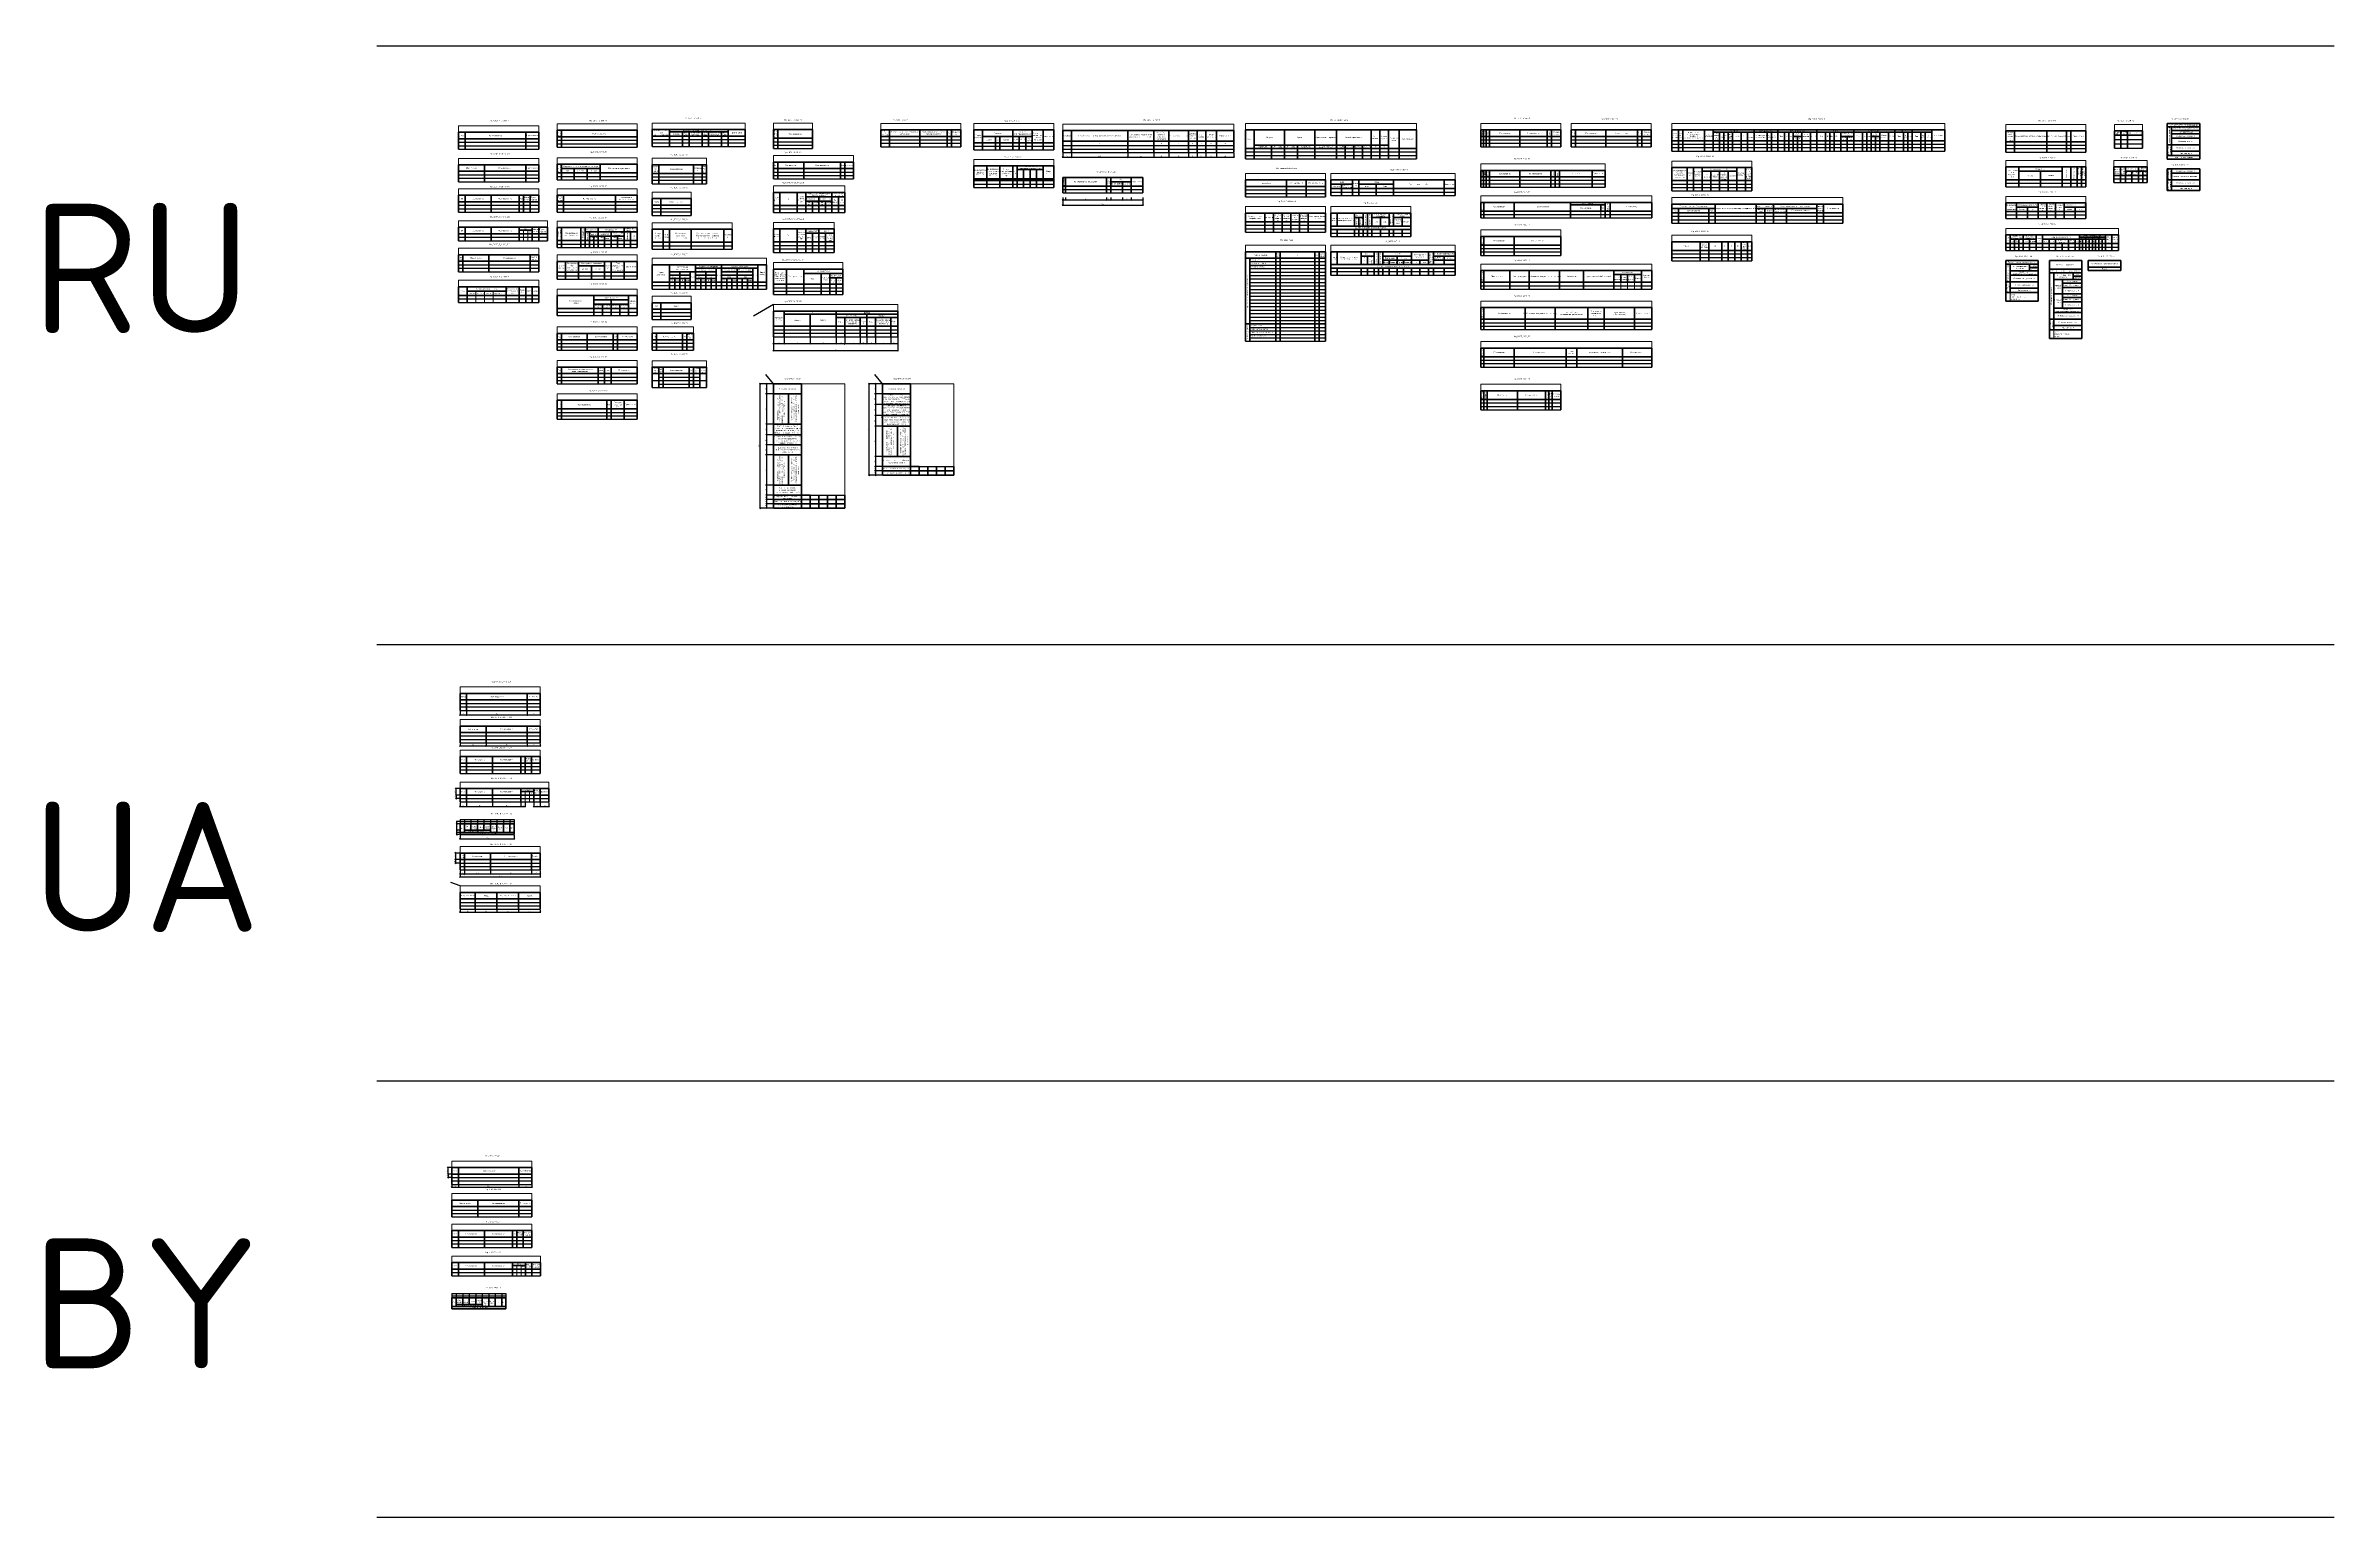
# Model space of a CAD drawing. Header units: millimetres. Extents: x 1497 to 6782, y -1970 to 1429.
import ezdxf

# ---------------------------------------------------------------- set-up
doc = ezdxf.new("R2010")
doc.units = ezdxf.units.MM
doc.styles.add('MpTextStyle', font='isocpeur.ttf')
doc.dimstyles.new('MpDimStyle', dxfattribs={"dimtxt": 2.5, "dimasz": 2.5, "dimexe": 1.25, "dimexo": 1.25, "dimtad": 1, "dimdec": 0, "dimdsep": 46, "dimtxsty": 'MpTextStyle', "dimblk": 'OBLIQUE', "dimcen": 2.5, "dimdle": 1.25, "dimadec": 0, "dimazin": 0, "dimtfac": 1, "dimtdec": 0, "dimtix": 1, "dimtmove": 2, "dimatfit": 3, "dimfxl": 1, "dimarcsym": 0})

# ---------------------------------------------------------------- blocks, each defined once
blk = doc.blocks.new('*T1')
at = {"color": 0, "linetype": 'ByBlock', "lineweight": 40, "transparency": 16777216}
for p, q in [((0, -15), (185, -15)), ((0, -15), (0, -54)), ((0, -30), (185, -30)), ((15, -15), (15, -54)), ((155, -15), (155, -54)), ((185, -15), (185, -54))]:
    blk.add_line(p, q, dxfattribs=at)
at = {"color": 0, "linetype": 'ByBlock', "lineweight": -2, "transparency": 16777216}
for p, q in [((0, -38), (185, -38)), ((0, -46), (185, -46)), ((0, -54), (185, -54))]:
    blk.add_line(p, q, dxfattribs=at)
at = {"layer": 'Defpoints', "color": 8, "linetype": 'ByBlock', "lineweight": 0, "transparency": 16777216}
for p, q in [((0, 0), (185, 0)), ((0, 0), (0, -15)), ((185, 0), (185, -15))]:
    blk.add_line(p, q, dxfattribs=at)
at = {"color": 0, "transparency": 16777216, "char_height": 3, "attachment_point": 5, "style": 'MpTextStyle'}
for s, insert, width in [('Лист', (7.5, -22.5), 15), ('Наименование', (85, -22.5), 140), ('Примечание', (170, -22.5), 30)]:
    blk.add_mtext(s, dxfattribs=dict(at, insert=insert, width=width))
blk = doc.blocks.new('*T2')
at = {"color": 0, "linetype": 'ByBlock', "lineweight": 40, "transparency": 16777216}
for p, q in [((0, -15), (185, -15)), ((0, -15), (0, -54)), ((0, -30), (185, -30)), ((60, -15), (60, -54)), ((155, -15), (155, -54)), ((185, -15), (185, -54))]:
    blk.add_line(p, q, dxfattribs=at)
at = {"color": 0, "linetype": 'ByBlock', "lineweight": -2, "transparency": 16777216}
for p, q in [((0, -38), (185, -38)), ((0, -46), (185, -46)), ((0, -54), (185, -54))]:
    blk.add_line(p, q, dxfattribs=at)
at = {"layer": 'Defpoints', "color": 8, "linetype": 'ByBlock', "lineweight": 0, "transparency": 16777216}
for p, q in [((0, 0), (185, 0)), ((0, 0), (0, -15)), ((185, 0), (185, -15))]:
    blk.add_line(p, q, dxfattribs=at)
at = {"color": 0, "transparency": 16777216, "char_height": 3, "attachment_point": 5, "style": 'MpTextStyle'}
for s, insert, width in [('Обозначение', (30, -22.5), 60), ('Наименование', (107.5, -22.5), 95), ('Примечание', (170, -22.5), 30)]:
    blk.add_mtext(s, dxfattribs=dict(at, insert=insert, width=width))
blk = doc.blocks.new('*T3')
at = {"color": 0, "linetype": 'ByBlock', "lineweight": 40, "transparency": 16777216}
for p, q in [((0, -15), (185, -15)), ((0, -15), (0, -54)), ((0, -30), (185, -30)), ((15, -15), (15, -54)), ((75, -15), (75, -54)), ((140, -15), (140, -54)), ((150, -15), (150, -54)), ((165, -15), (165, -54)), ((185, -15), (185, -54))]:
    blk.add_line(p, q, dxfattribs=at)
at = {"color": 0, "linetype": 'ByBlock', "lineweight": -2, "transparency": 16777216}
for p, q in [((0, -38), (185, -38)), ((0, -46), (185, -46)), ((0, -54), (185, -54))]:
    blk.add_line(p, q, dxfattribs=at)
at = {"layer": 'Defpoints', "color": 8, "linetype": 'ByBlock', "lineweight": 0, "transparency": 16777216}
for p, q in [((0, 0), (185, 0)), ((0, 0), (0, -15)), ((185, 0), (185, -15))]:
    blk.add_line(p, q, dxfattribs=at)
at = {"color": 0, "transparency": 16777216, "char_height": 3, "attachment_point": 5, "style": 'MpTextStyle'}
for s, insert, width in [('Поз.', (7.5, -22.5), 15), ('Обозначение', (45, -22.5), 60), ('Наименование', (107.5, -22.5), 65), ('Кол.', (145, -22.5), 10), ('Масса\\Pед.,кг', (157.5, -22.5), 15), ('Приме-\\Pчание', (175, -22.5), 20)]:
    blk.add_mtext(s, dxfattribs=dict(at, insert=insert, width=width))
blk = doc.blocks.new('*T4')
at = {"color": 0, "linetype": 'ByBlock', "lineweight": 40, "transparency": 16777216}
for p, q in [((0, -15), (205, -15)), ((0, -15), (0, -46)), ((0, -30), (205, -30)), ((15, -15), (15, -46)), ((75, -15), (75, -46)), ((140, -15), (140, -46)), ((140, -22), (170, -22)), ((170, -15), (170, -46)), ((185, -15), (185, -46)), ((205, -15), (205, -46))]:
    blk.add_line(p, q, dxfattribs=at)
at = {"color": 0, "linetype": 'ByBlock', "lineweight": -2, "transparency": 16777216}
for p, q in [((0, -38), (205, -38)), ((0, -46), (205, -46))]:
    blk.add_line(p, q, dxfattribs=at)
at = {"color": 0, "linetype": 'ByBlock', "lineweight": 20, "transparency": 16777216}
for p, q in [((150, -22), (150, -46)), ((160, -22), (160, -46))]:
    blk.add_line(p, q, dxfattribs=at)
at = {"layer": 'Defpoints', "color": 8, "linetype": 'ByBlock', "lineweight": 0, "transparency": 16777216}
for p, q in [((0, 0), (205, 0)), ((0, 0), (0, -15)), ((205, 0), (205, -15))]:
    blk.add_line(p, q, dxfattribs=at)
at = {"color": 0, "transparency": 16777216, "attachment_point": 5, "style": 'MpTextStyle'}
for s, insert, char_height, width in [('Поз.', (7.5, -22.5), 3, 15), ('Обозначение', (45, -22.5), 3, 60), ('Наименование', (107.5, -22.5), 3, 65), ('Кол.', (155, -18.5), 3, 30), ('Все-\\Pго', (165, -26), 2.5, 10), ('Масса\\Pед.,кг', (177.5, -22.5), 3, 15), ('Приме-\\Pчание', (195, -22.5), 3, 20)]:
    blk.add_mtext(s, dxfattribs=dict(at, insert=insert, char_height=char_height, width=width))
blk = doc.blocks.new('*T5')
at = {"color": 0, "linetype": 'ByBlock', "lineweight": 40, "transparency": 16777216}
for p, q in [((0, -15), (185, -15)), ((0, -15), (0, -54)), ((0, -30), (185, -30)), ((10, -15), (10, -54)), ((70, -15), (70, -54)), ((165, -15), (165, -54)), ((185, -15), (185, -54))]:
    blk.add_line(p, q, dxfattribs=at)
at = {"color": 0, "linetype": 'ByBlock', "lineweight": -2, "transparency": 16777216}
for p, q in [((0, -38), (185, -38)), ((0, -46), (185, -46)), ((0, -54), (185, -54))]:
    blk.add_line(p, q, dxfattribs=at)
at = {"layer": 'Defpoints', "color": 8, "linetype": 'ByBlock', "lineweight": 0, "transparency": 16777216}
for p, q in [((0, 0), (185, 0)), ((0, 0), (0, -15)), ((185, 0), (185, -15))]:
    blk.add_line(p, q, dxfattribs=at)
at = {"color": 0, "transparency": 16777216, "attachment_point": 5, "style": 'MpTextStyle'}
for s, insert, char_height, width in [('Номер тома', (5, -22.5), 2.5, 10), ('Обозначение', (40, -22.5), 3, 60), ('Наименование', (117.5, -22.5), 3, 95), ('Приме-\\Pчание', (175, -22.5), 3, 20)]:
    blk.add_mtext(s, dxfattribs=dict(at, insert=insert, char_height=char_height, width=width))
blk = doc.blocks.new('*T6')
at = {"color": 0, "linetype": 'ByBlock', "lineweight": 40, "transparency": 16777216}
for p, q in [((0, -15), (185, -15)), ((0, -15), (0, -54)), ((0, -30), (185, -30)), ((10, -15), (10, -54)), ((185, -15), (185, -54))]:
    blk.add_line(p, q, dxfattribs=at)
at = {"color": 0, "linetype": 'ByBlock', "lineweight": -2, "transparency": 16777216}
for p, q in [((0, -38), (185, -38)), ((0, -46), (185, -46)), ((0, -54), (185, -54))]:
    blk.add_line(p, q, dxfattribs=at)
at = {"layer": 'Defpoints', "color": 8, "linetype": 'ByBlock', "lineweight": 0, "transparency": 16777216}
for p, q in [((0, 0), (185, 0)), ((0, 0), (0, -15)), ((185, 0), (185, -15))]:
    blk.add_line(p, q, dxfattribs=at)
at = {"color": 0, "transparency": 16777216, "attachment_point": 5, "style": 'MpTextStyle'}
for s, insert, char_height, width in [('Номер разра\\Pботки', (5, -22.5), 2.5, 10), ('Наименование', (97.5, -22.5), 3, 175)]:
    blk.add_mtext(s, dxfattribs=dict(at, insert=insert, char_height=char_height, width=width))
blk = doc.blocks.new('*T7')
at = {"color": 0, "linetype": 'ByBlock', "lineweight": 40, "transparency": 16777216}
for p, q in [((0, -15), (185, -15)), ((0, -15), (0, -51)), ((0, -35), (185, -35)), ((10, -15), (10, -51)), ((10, -25), (100, -25)), ((40, -25), (40, -51)), ((70, -25), (70, -51)), ((100, -15), (100, -51)), ((185, -15), (185, -51))]:
    blk.add_line(p, q, dxfattribs=at)
at = {"color": 0, "linetype": 'ByBlock', "lineweight": -2, "transparency": 16777216}
for p, q in [((0, -43), (185, -43)), ((0, -51), (185, -51))]:
    blk.add_line(p, q, dxfattribs=at)
at = {"layer": 'Defpoints', "color": 8, "linetype": 'ByBlock', "lineweight": 0, "transparency": 16777216}
for p, q in [((0, 0), (185, 0)), ((0, 0), (0, -15)), ((185, 0), (185, -15))]:
    blk.add_line(p, q, dxfattribs=at)
at = {"color": 0, "transparency": 16777216, "insert": (5, -25), "char_height": 3, "width": 20, "attachment_point": 5, "rotation": 90, "style": 'MpTextStyle'}
blk.add_mtext('Обозначе\\Pние сети', dxfattribs=at)
at = {"color": 0, "transparency": 16777216, "char_height": 3, "attachment_point": 5, "style": 'MpTextStyle'}
for s, insert, width in [('Координата сети или номер колодца', (55, -20), 90), ('оси', (25, -30), 30), ('начала', (55, -30), 30), ('конца', (85, -30), 30), ('Обозначение документа', (142.5, -25), 85)]:
    blk.add_mtext(s, dxfattribs=dict(at, insert=insert, width=width))
blk = doc.blocks.new('*T9')
at = {"color": 0, "linetype": 'ByBlock', "lineweight": 40, "transparency": 16777216}
for p, q in [((0, -15), (185, -15)), ((0, -15), (0, -61)), ((0, -45), (185, -45)), ((10, -15), (10, -61)), ((55, -15), (55, -61)), ((65, -15), (65, -61)), ((65, -25), (185, -25)), ((75, -25), (75, -61)), ((75, -35), (155, -35)), ((85, -35), (85, -61)), ((95, -15), (95, -61)), ((110, -35), (110, -61)), ((125, -25), (125, -61)), ((140, -35), (140, -61)), ((155, -15), (155, -61)), ((170, -25), (170, -61)), ((185, -15), (185, -61))]:
    blk.add_line(p, q, dxfattribs=at)
at = {"color": 0, "linetype": 'ByBlock', "lineweight": -2, "transparency": 16777216}
for p, q in [((0, -53), (185, -53)), ((0, -61), (185, -61))]:
    blk.add_line(p, q, dxfattribs=at)
at = {"layer": 'Defpoints', "color": 8, "linetype": 'ByBlock', "lineweight": 0, "transparency": 16777216}
for p, q in [((0, 0), (185, 0)), ((0, 0), (0, -15)), ((185, 0), (185, -15))]:
    blk.add_line(p, q, dxfattribs=at)
at = {"color": 0, "transparency": 16777216, "char_height": 3, "attachment_point": 5, "rotation": 90, "style": 'MpTextStyle'}
for s, insert, width in [('Номер\\Pна плане', (5, -30), 30), ('Этажность', (60, -30), 30), ('Зданий', (70, -35), 20), ('Здания', (162.5, -35), 20), ('Всего', (177.5, -35), 20)]:
    blk.add_mtext(s, dxfattribs=dict(at, insert=insert, width=width))
at = {"color": 0, "transparency": 16777216, "char_height": 3, "attachment_point": 5, "style": 'MpTextStyle'}
for s, insert, width in [('Наименование\\Pи обозначение', (32.5, -30), 45), ('Количество', (80, -20), 30), ('зда-\\Pния', (80, -40), 10), ('Квартир', (85, -30), 20), ('все-\\Pго', (90, -40), 10), ('зда-\\Pния', (102.5, -40), 15), ('застройки', (110, -30), 30), ('всего', (117.5, -40), 15), ('Площадь, м²', (125, -20), 60), ('общая норми-\\Pруемая', (140, -30), 30), ('зда-\\Pния', (132.5, -40), 15), ('всего', (147.5, -40), 15), ('Строительный объем, м³', (170, -20), 30)]:
    blk.add_mtext(s, dxfattribs=dict(at, insert=insert, width=width))
blk = doc.blocks.new('*T10')
at = {"color": 0, "linetype": 'ByBlock', "lineweight": 40, "transparency": 16777216}
for p, q in [((0, -15), (185, -15)), ((0, -15), (0, -56)), ((0, -40), (185, -40)), ((20, -15), (20, -56)), ((50, -15), (50, -56)), ((50, -25), (110, -25)), ((80, -25), (80, -56)), ((110, -15), (110, -56)), ((125, -15), (125, -56)), ((155, -15), (155, -56)), ((185, -15), (185, -56))]:
    blk.add_line(p, q, dxfattribs=at)
at = {"color": 0, "linetype": 'ByBlock', "lineweight": -2, "transparency": 16777216}
for p, q in [((0, -48), (185, -48)), ((0, -56), (185, -56))]:
    blk.add_line(p, q, dxfattribs=at)
at = {"layer": 'Defpoints', "color": 8, "linetype": 'ByBlock', "lineweight": 0, "transparency": 16777216}
for p, q in [((0, 0), (185, 0)), ((0, 0), (0, -15)), ((185, 0), (185, -15))]:
    blk.add_line(p, q, dxfattribs=at)
at = {"color": 0, "transparency": 16777216, "char_height": 3, "attachment_point": 5, "style": 'MpTextStyle'}
for s, insert, width in [('Вид соору-\\Pжения', (10, -27.5), 20), ('Координата\\Pоси\\Pили номер сооружения', (35, -27.5), 30), ('начала', (65, -32.5), 30), ('Координата (пикетаж)', (80, -20), 60), ('конца', (95, -32.5), 30), ('Длина,\\Pм', (117.5, -27.5), 15), ('Тип\\Pукрепления\\Pили конструкция', (140, -27.5), 30), ('Примечание', (170, -27.5), 30)]:
    blk.add_mtext(s, dxfattribs=dict(at, insert=insert, width=width))
blk = doc.blocks.new('*T11')
at = {"color": 0, "linetype": 'ByBlock', "lineweight": 40, "transparency": 16777216}
for p, q in [((0, -15), (185, -15)), ((0, -15), (0, -61)), ((0, -45), (185, -45)), ((85, -15), (85, -61)), ((85, -25), (165, -25)), ((85, -35), (165, -35)), ((105, -35), (105, -61)), ((125, -25), (125, -61)), ((145, -35), (145, -61)), ((165, -15), (165, -61)), ((185, -15), (185, -61))]:
    blk.add_line(p, q, dxfattribs=at)
at = {"color": 0, "linetype": 'ByBlock', "lineweight": -2, "transparency": 16777216}
for p, q in [((0, -53), (185, -53)), ((0, -61), (185, -61))]:
    blk.add_line(p, q, dxfattribs=at)
at = {"layer": 'Defpoints', "color": 8, "linetype": 'ByBlock', "lineweight": 0, "transparency": 16777216}
for p, q in [((0, 0), (185, 0)), ((0, 0), (0, -15)), ((185, 0), (185, -15))]:
    blk.add_line(p, q, dxfattribs=at)
at = {"color": 0, "transparency": 16777216, "char_height": 3, "attachment_point": 5, "style": 'MpTextStyle'}
for s, insert, width in [('Наименование\\Pгрунта', (42.5, -30), 85), ('Насыпь\\P(+)', (95, -40), 20), ('выемка\\P(-)', (115, -40), 20), ('Количество, м³', (125, -20), 80), ('Насыпь\\P(+)', (135, -40), 20), ('выемка\\P(-)', (155, -40), 20), ('Приме-\\Pчание', (175, -30), 20)]:
    blk.add_mtext(s, dxfattribs=dict(at, insert=insert, width=width))
blk = doc.blocks.new('*T12')
at = {"color": 0, "linetype": 'ByBlock', "lineweight": 40, "transparency": 16777216}
for p, q in [((0, -15), (185, -15)), ((0, -15), (0, -54)), ((0, -30), (185, -30)), ((10, -15), (10, -54)), ((70, -15), (70, -54)), ((130, -15), (130, -54)), ((140, -15), (140, -54)), ((185, -15), (185, -54))]:
    blk.add_line(p, q, dxfattribs=at)
at = {"color": 0, "linetype": 'ByBlock', "lineweight": -2, "transparency": 16777216}
for p, q in [((0, -38), (185, -38)), ((0, -46), (185, -46)), ((0, -54), (185, -54))]:
    blk.add_line(p, q, dxfattribs=at)
at = {"layer": 'Defpoints', "color": 8, "linetype": 'ByBlock', "lineweight": 0, "transparency": 16777216}
for p, q in [((0, 0), (185, 0)), ((0, 0), (0, -15)), ((185, 0), (185, -15))]:
    blk.add_line(p, q, dxfattribs=at)
at = {"color": 0, "transparency": 16777216, "attachment_point": 5, "style": 'MpTextStyle'}
for s, insert, char_height, width in [('Поз.', (5, -22.5), 2.5, 10), ('Обозначение', (40, -22.5), 3, 60), ('Наименование', (100, -22.5), 3, 60), ('Кол.', (135, -22.5), 3, 10), ('Примечание', (162.5, -22.5), 3, 45)]:
    blk.add_mtext(s, dxfattribs=dict(at, insert=insert, char_height=char_height, width=width))
blk = doc.blocks.new('*T13')
at = {"color": 0, "linetype": 'ByBlock', "lineweight": 40, "transparency": 16777216}
for p, q in [((0, -15), (185, -15)), ((0, -15), (0, -54)), ((0, -30), (185, -30)), ((10, -15), (10, -54)), ((95, -15), (95, -54)), ((110, -15), (110, -54)), ((125, -15), (125, -54)), ((185, -15), (185, -54))]:
    blk.add_line(p, q, dxfattribs=at)
at = {"color": 0, "linetype": 'ByBlock', "lineweight": -2, "transparency": 16777216}
for p, q in [((0, -38), (185, -38)), ((0, -46), (185, -46)), ((0, -54), (185, -54))]:
    blk.add_line(p, q, dxfattribs=at)
at = {"layer": 'Defpoints', "color": 8, "linetype": 'ByBlock', "lineweight": 0, "transparency": 16777216}
for p, q in [((0, 0), (185, 0)), ((0, 0), (0, -15)), ((185, 0), (185, -15))]:
    blk.add_line(p, q, dxfattribs=at)
at = {"color": 0, "transparency": 16777216, "attachment_point": 5, "style": 'MpTextStyle'}
for s, insert, char_height, width in [('Поз.', (5, -22.5), 2.5, 10), ('Наименование породы или\\Pвида насаждения', (52.5, -22.5), 3, 85), ('Воз-\\Pраст,\\Pлет', (102.5, -22.5), 3, 15), ('Кол.', (117.5, -22.5), 3, 15), ('Примечание', (155, -22.5), 3, 60)]:
    blk.add_mtext(s, dxfattribs=dict(at, insert=insert, char_height=char_height, width=width))
blk = doc.blocks.new('*T14')
at = {"color": 0, "linetype": 'ByBlock', "lineweight": 40, "transparency": 16777216}
for p, q in [((0, -15), (185, -15)), ((0, -15), (0, -59)), ((0, -35), (185, -35)), ((10, -15), (10, -59)), ((115, -15), (115, -59)), ((125, -15), (125, -59)), ((155, -15), (155, -59)), ((185, -15), (185, -59))]:
    blk.add_line(p, q, dxfattribs=at)
at = {"color": 0, "linetype": 'ByBlock', "lineweight": -2, "transparency": 16777216}
for p, q in [((0, -43), (185, -43)), ((0, -51), (185, -51)), ((0, -59), (185, -59))]:
    blk.add_line(p, q, dxfattribs=at)
at = {"layer": 'Defpoints', "color": 8, "linetype": 'ByBlock', "lineweight": 0, "transparency": 16777216}
for p, q in [((0, 0), (185, 0)), ((0, 0), (0, -15)), ((185, 0), (185, -15))]:
    blk.add_line(p, q, dxfattribs=at)
at = {"color": 0, "transparency": 16777216, "attachment_point": 5, "style": 'MpTextStyle'}
for s, insert, char_height, width in [('Поз.', (5, -25), 2.5, 10), ('Наименование', (62.5, -25), 3, 105), ('Тип', (120, -25), 3, 10), ('Площадь\\Pпокрытия,\\Pм²', (140, -25), 3, 30), ('Примечание', (170, -25), 3, 30)]:
    blk.add_mtext(s, dxfattribs=dict(at, insert=insert, char_height=char_height, width=width))
blk = doc.blocks.new('*T15')
at = {"color": 0, "linetype": 'ByBlock', "lineweight": 40, "transparency": 16777216}
for p, q in [((0, -15), (215, -15)), ((0, -15), (0, -54)), ((0, -30), (215, -30)), ((40, -15), (40, -54)), ((40, -20), (175, -20)), ((70, -20), (70, -54)), ((85, -20), (85, -54)), ((115, -20), (115, -54)), ((130, -20), (130, -54)), ((160, -20), (160, -54)), ((175, -15), (175, -54)), ((215, -15), (215, -54))]:
    blk.add_line(p, q, dxfattribs=at)
at = {"color": 0, "linetype": 'ByBlock', "lineweight": -2, "transparency": 16777216}
for p, q in [((0, -38), (215, -38)), ((0, -46), (215, -46)), ((0, -54), (215, -54))]:
    blk.add_line(p, q, dxfattribs=at)
at = {"layer": 'Defpoints', "color": 8, "linetype": 'ByBlock', "lineweight": 0, "transparency": 16777216}
for p, q in [((0, 0), (215, 0)), ((0, 0), (0, -15)), ((215, 0), (215, -15))]:
    blk.add_line(p, q, dxfattribs=at)
at = {"color": 0, "transparency": 16777216, "attachment_point": 5, "style": 'MpTextStyle'}
for s, insert, char_height, width in [('Наименование\\Pили\\Pномер помещения', (20, -22.5), 3, 40), ('Потолок', (55, -25), 3, 30), ('Вид отделки элементов интерьеров', (107.5, -17.5), 3, 135), ('Пло-\\Pщадь', (77.5, -25), 2.5, 15), ('Стены или перегородки', (100, -25), 2.5, 30), ('Пло-\\Pщадь', (122.5, -25), 2.5, 15), ('Низ стены или перегородок', (145, -25), 2.5, 30), ('Пло-\\Pщадь', (167.5, -25), 2.5, 15), ('Примечание', (195, -22.5), 3, 40)]:
    blk.add_mtext(s, dxfattribs=dict(at, insert=insert, char_height=char_height, width=width))
blk = doc.blocks.new('*T16')
at = {"color": 0, "linetype": 'ByBlock', "lineweight": 40, "transparency": 16777216}
for p, q in [((0, -15), (125, -15)), ((0, -15), (0, -59)), ((0, -35), (125, -35)), ((15, -15), (15, -59)), ((95, -15), (95, -59)), ((115, -15), (115, -59)), ((125, -15), (125, -59))]:
    blk.add_line(p, q, dxfattribs=at)
at = {"color": 0, "linetype": 'ByBlock', "lineweight": -2, "transparency": 16777216}
for p, q in [((0, -43), (125, -43)), ((0, -51), (125, -51)), ((0, -59), (125, -59))]:
    blk.add_line(p, q, dxfattribs=at)
at = {"layer": 'Defpoints', "color": 8, "linetype": 'ByBlock', "lineweight": 0, "transparency": 16777216}
for p, q in [((0, 0), (125, 0)), ((0, 0), (0, -15)), ((125, 0), (125, -15))]:
    blk.add_line(p, q, dxfattribs=at)
at = {"color": 0, "transparency": 16777216, "attachment_point": 5, "style": 'MpTextStyle'}
for s, insert, char_height, width in [('Номер поме-\\Pщения', (7.5, -25), 3, 15), ('Наименование', (55, -25), 3, 80), ('Площадь,\\Pм²', (105, -25), 3, 20), ('Кат. поме-\\Pще-\\Pния', (120, -25), 2.5, 10)]:
    blk.add_mtext(s, dxfattribs=dict(at, insert=insert, char_height=char_height, width=width))
blk = doc.blocks.new('*T17')
at = {"color": 0, "linetype": 'ByBlock', "lineweight": 40, "transparency": 16777216}
for p, q in [((0, -15), (90, -15)), ((0, -15), (0, -54)), ((0, -30), (90, -30)), ((20, -15), (20, -54)), ((90, -15), (90, -54))]:
    blk.add_line(p, q, dxfattribs=at)
at = {"color": 0, "linetype": 'ByBlock', "lineweight": -2, "transparency": 16777216}
for p, q in [((0, -38), (90, -38)), ((0, -46), (90, -46)), ((0, -54), (90, -54))]:
    blk.add_line(p, q, dxfattribs=at)
at = {"layer": 'Defpoints', "color": 8, "linetype": 'ByBlock', "lineweight": 0, "transparency": 16777216}
for p, q in [((0, 0), (90, 0)), ((0, 0), (0, -15)), ((90, 0), (90, -15))]:
    blk.add_line(p, q, dxfattribs=at)
at = {"color": 0, "transparency": 16777216, "char_height": 3, "attachment_point": 5, "style": 'MpTextStyle'}
for s, insert, width in [('Марка', (10, -22.5), 20), ('Схема сечения', (55, -22.5), 70)]:
    blk.add_mtext(s, dxfattribs=dict(at, insert=insert, width=width))
blk = doc.blocks.new('*T18')
at = {"color": 0, "linetype": 'ByBlock', "lineweight": 40, "transparency": 16777216}
for p, q in [((0, -15), (185, -15)), ((0, -15), (0, -61)), ((0, -45), (185, -45)), ((25, -15), (25, -61)), ((40, -15), (40, -61)), ((90, -15), (90, -61)), ((165, -15), (165, -61)), ((185, -15), (185, -61))]:
    blk.add_line(p, q, dxfattribs=at)
at = {"color": 0, "linetype": 'ByBlock', "lineweight": -2, "transparency": 16777216}
for p, q in [((0, -53), (185, -53)), ((0, -61), (185, -61))]:
    blk.add_line(p, q, dxfattribs=at)
at = {"layer": 'Defpoints', "color": 8, "linetype": 'ByBlock', "lineweight": 0, "transparency": 16777216}
for p, q in [((0, 0), (185, 0)), ((0, 0), (0, -15)), ((185, 0), (185, -15))]:
    blk.add_line(p, q, dxfattribs=at)
at = {"color": 0, "transparency": 16777216, "char_height": 3, "attachment_point": 5, "style": 'MpTextStyle'}
for s, insert, width in [('Номер\\Pпоме-\\Pщения', (12.5, -30), 25), ('Тип\\Pпола', (32.5, -30), 15), ('Схема пола\\Pили тип\\Pпола по серии', (65, -30), 50), ('Данные элементов пола\\P(Наименование, толщина,\\Pоснование и др.), мм', (127.5, -30), 75), ('Плошадь,\\Pм²', (175, -30), 20)]:
    blk.add_mtext(s, dxfattribs=dict(at, insert=insert, width=width))
blk = doc.blocks.new('*T19')
at = {"color": 0, "linetype": 'ByBlock', "lineweight": 40, "transparency": 16777216}
for p, q in [((0, -15), (264, -15)), ((0, -15), (0, -71)), ((40, -15), (40, -71)), ((40, -31), (148, -31)), ((40, -39), (88, -39)), ((40, -47), (88, -47)), ((52, -47), (52, -71)), ((64, -31), (64, -71)), ((76, -47), (76, -71)), ((88, -31), (88, -71)), ((100, -15), (100, -71)), ((100, -23), (244, -23)), ((100, -39), (148, -39)), ((100, -47), (148, -47)), ((112, -47), (112, -71)), ((124, -31), (124, -71)), ((136, -47), (136, -71)), ((148, -23), (148, -71)), ((160, -15), (160, -71)), ((160, -31), (232, -31)), ((160, -39), (232, -39)), ((160, -47), (232, -47)), ((172, -47), (172, -71)), ((184, -47), (184, -71)), ((196, -23), (196, -71)), ((208, -47), (208, -71)), ((220, -47), (220, -71)), ((232, -23), (232, -71)), ((244, -15), (244, -71)), ((264, -15), (264, -71)), ((0, -55), (264, -55))]:
    blk.add_line(p, q, dxfattribs=at)
at = {"color": 0, "linetype": 'ByBlock', "lineweight": -2, "transparency": 16777216}
for p, q in [((0, -63), (264, -63)), ((0, -71), (264, -71))]:
    blk.add_line(p, q, dxfattribs=at)
at = {"layer": 'Defpoints', "color": 8, "linetype": 'ByBlock', "lineweight": 0, "transparency": 16777216}
for p, q in [((0, 0), (264, 0)), ((0, 0), (0, -15)), ((264, 0), (264, -15))]:
    blk.add_line(p, q, dxfattribs=at)
at = {"color": 0, "transparency": 16777216, "attachment_point": 5, "style": 'MpTextStyle'}
for s, insert, char_height, width in [('Марка\\Pэлемента', (20, -35), 3, 40), ('%%C', (46, -51), 3, 12), ('ГОСТ', (52, -43), 3, 24), ('Итого', (58, -51), 2.5, 12), ('Напрягаемая\\Pарматура класса', (70, -23), 3, 60), ('%%C', (70, -51), 3, 12), ('ГОСТ', (76, -43), 3, 24), ('Итого', (82, -51), 2.5, 12), ('Всего', (94, -43), 3, 12), ('%%C', (106, -51), 3, 12), ('ГОСТ', (112, -43), 3, 24), ('Арматура класса', (124, -27), 3, 48), ('Изделия арматурные', (130, -19), 3, 60), ('Итого', (118, -51), 2.5, 12), ('%%C', (130, -51), 3, 12), ('ГОСТ', (136, -43), 3, 24), ('Итого', (142, -51), 2.5, 12), ('Всего', (154, -39), 3, 12), ('Арматура класса', (178, -27), 3, 36), ('%%C', (166, -51), 3, 12), ('ГОСТ', (178, -43), 3, 36), ('Изделия закладные', (202, -19), 3, 84), ('Итого', (190, -51), 2.5, 12), ('Прокат марки', (214, -27), 3, 36), ('ГОСТ', (214, -43), 3, 36), ('Итого', (226, -51), 2.5, 12), ('Всего', (238, -39), 3, 12), ('Общий\\Pрасход', (254, -35), 3, 20)]:
    blk.add_mtext(s, dxfattribs=dict(at, insert=insert, char_height=char_height, width=width))
blk = doc.blocks.new('*T20')
at = {"color": 0, "linetype": 'ByBlock', "lineweight": 40, "transparency": 16777216}
for p, q in [((0, -15), (90, -15)), ((0, -15), (0, -54)), ((0, -30), (90, -30)), ((20, -15), (20, -54)), ((90, -15), (90, -54))]:
    blk.add_line(p, q, dxfattribs=at)
at = {"color": 0, "linetype": 'ByBlock', "lineweight": -2, "transparency": 16777216}
for p, q in [((0, -38), (90, -38)), ((0, -46), (90, -46)), ((0, -54), (90, -54))]:
    blk.add_line(p, q, dxfattribs=at)
at = {"layer": 'Defpoints', "color": 8, "linetype": 'ByBlock', "lineweight": 0, "transparency": 16777216}
for p, q in [((0, 0), (90, 0)), ((0, 0), (0, -15)), ((90, 0), (90, -15))]:
    blk.add_line(p, q, dxfattribs=at)
at = {"color": 0, "transparency": 16777216, "char_height": 3, "attachment_point": 5, "style": 'MpTextStyle'}
for s, insert, width in [('Поз.', (10, -22.5), 20), ('Эскиз', (55, -22.5), 70)]:
    blk.add_mtext(s, dxfattribs=dict(at, insert=insert, width=width))
blk = doc.blocks.new('*T21')
at = {"color": 0, "linetype": 'ByBlock', "lineweight": 40, "transparency": 16777216}
for p, q in [((0, -15), (95, -15)), ((0, -15), (0, -54)), ((0, -30), (95, -30)), ((10, -15), (10, -54)), ((70, -15), (70, -54)), ((80, -15), (80, -54)), ((95, -15), (95, -54))]:
    blk.add_line(p, q, dxfattribs=at)
at = {"color": 0, "linetype": 'ByBlock', "lineweight": -2, "transparency": 16777216}
for p, q in [((0, -38), (95, -38)), ((0, -46), (95, -46)), ((0, -54), (95, -54))]:
    blk.add_line(p, q, dxfattribs=at)
at = {"layer": 'Defpoints', "color": 8, "linetype": 'ByBlock', "lineweight": 0, "transparency": 16777216}
for p, q in [((0, 0), (95, 0)), ((0, 0), (0, -15)), ((95, 0), (95, -15))]:
    blk.add_line(p, q, dxfattribs=at)
at = {"color": 0, "transparency": 16777216, "char_height": 3, "attachment_point": 5, "style": 'MpTextStyle'}
for s, insert, width in [('Поз.', (5, -22.5), 10), ('Наименование', (40, -22.5), 60), ('Кол.', (75, -22.5), 10), ('Масса\\Pед.,\\Pкг', (87.5, -22.5), 15)]:
    blk.add_mtext(s, dxfattribs=dict(at, insert=insert, width=width))
blk = doc.blocks.new('*T22')
at = {"color": 0, "linetype": 'ByBlock', "lineweight": 40, "transparency": 16777216}
for p, q in [((0, -15), (125, -15)), ((0, -15), (0, -62)), ((0, -30), (125, -30)), ((15, -15), (15, -62)), ((25, -15), (25, -62)), ((85, -15), (85, -62)), ((95, -15), (95, -62)), ((110, -15), (110, -62)), ((125, -15), (125, -62))]:
    blk.add_line(p, q, dxfattribs=at)
at = {"color": 0, "linetype": 'ByBlock', "lineweight": -2, "transparency": 16777216}
for p, q in [((0, -46), (125, -46)), ((15, -38), (110, -38)), ((0, -62), (125, -62)), ((15, -54), (110, -54))]:
    blk.add_line(p, q, dxfattribs=at)
at = {"layer": 'Defpoints', "color": 8, "linetype": 'ByBlock', "lineweight": 0, "transparency": 16777216}
for p, q in [((0, 0), (125, 0)), ((0, 0), (0, -15)), ((125, 0), (125, -15))]:
    blk.add_line(p, q, dxfattribs=at)
at = {"color": 0, "transparency": 16777216, "attachment_point": 5, "style": 'MpTextStyle'}
for s, insert, char_height, width in [('Марка\\Pизде-\\Pлия', (7.5, -22.5), 3, 15), ('Поз.\\Pдет.', (20, -22.5), 3, 10), ('Наименование', (55, -22.5), 3, 60), ('Кол.', (90, -22.5), 3, 10), ('Масса\\P1 дет.,\\Pкг', (102.5, -22.5), 3, 15), ('Масса\\Pизделия,\\Pкг', (117.5, -22.5), 2.5, 15)]:
    blk.add_mtext(s, dxfattribs=dict(at, insert=insert, char_height=char_height, width=width))
blk = doc.blocks.new('*T23')
at = {"color": 0, "linetype": 'ByBlock', "lineweight": 40, "transparency": 16777216}
for p, q in [((0, -15), (90, -15)), ((0, -15), (0, -59)), ((0, -35), (90, -35)), ((10, -15), (10, -59)), ((90, -15), (90, -59))]:
    blk.add_line(p, q, dxfattribs=at)
at = {"color": 0, "linetype": 'ByBlock', "lineweight": -2, "transparency": 16777216}
for p, q in [((0, -43), (90, -43)), ((0, -51), (90, -51)), ((0, -59), (90, -59))]:
    blk.add_line(p, q, dxfattribs=at)
at = {"layer": 'Defpoints', "color": 8, "linetype": 'ByBlock', "lineweight": 0, "transparency": 16777216}
for p, q in [((0, 0), (90, 0)), ((0, 0), (0, -15)), ((90, 0), (90, -15))]:
    blk.add_line(p, q, dxfattribs=at)
at = {"color": 0, "transparency": 16777216, "insert": (5, -25), "char_height": 3, "width": 20, "attachment_point": 5, "rotation": 90, "style": 'MpTextStyle'}
blk.add_mtext('Номер по плану', dxfattribs=at)
at = {"color": 0, "transparency": 16777216, "insert": (50, -25), "char_height": 3, "width": 80, "attachment_point": 5, "style": 'MpTextStyle'}
blk.add_mtext('Наименование', dxfattribs=at)
blk = doc.blocks.new('*T24')
at = {"color": 0, "linetype": 'ByBlock', "lineweight": 40, "transparency": 16777216}
for p, q in [((0, -15), (185, -15)), ((0, -15), (0, -54)), ((0, -30), (185, -30)), ((10, -15), (10, -54)), ((70, -15), (70, -54)), ((155, -15), (155, -54)), ((165, -15), (165, -54)), ((185, -15), (185, -54))]:
    blk.add_line(p, q, dxfattribs=at)
at = {"color": 0, "linetype": 'ByBlock', "lineweight": -2, "transparency": 16777216}
for p, q in [((0, -38), (185, -38)), ((0, -46), (185, -46)), ((0, -54), (185, -54))]:
    blk.add_line(p, q, dxfattribs=at)
at = {"layer": 'Defpoints', "color": 8, "linetype": 'ByBlock', "lineweight": 0, "transparency": 16777216}
for p, q in [((0, 0), (185, 0)), ((0, 0), (0, -15)), ((185, 0), (185, -15))]:
    blk.add_line(p, q, dxfattribs=at)
at = {"color": 0, "transparency": 16777216, "attachment_point": 5, "style": 'MpTextStyle'}
for s, insert, char_height, width in [('Поз.', (5, -22.5), 3, 10), ('Обозначение', (40, -22.5), 3, 60), ('Наименование', (112.5, -22.5), 3, 85), ('Кол.', (160, -22.5), 3, 10), ('Примечание', (175, -22.5), 2.5, 20)]:
    blk.add_mtext(s, dxfattribs=dict(at, insert=insert, char_height=char_height, width=width))
blk = doc.blocks.new('*T25')
at = {"color": 0, "linetype": 'ByBlock', "lineweight": 40, "transparency": 16777216}
for p, q in [((0, -15), (165, -15)), ((0, -15), (0, -61)), ((0, -45), (165, -45)), ((15, -15), (15, -61)), ((55, -15), (55, -61)), ((75, -15), (75, -61)), ((75, -25), (165, -25)), ((75, -35), (135, -35)), ((90, -35), (90, -61)), ((105, -25), (105, -61)), ((120, -35), (120, -61)), ((135, -15), (135, -61)), ((150, -25), (150, -61)), ((165, -15), (165, -61))]:
    blk.add_line(p, q, dxfattribs=at)
at = {"color": 0, "linetype": 'ByBlock', "lineweight": -2, "transparency": 16777216}
for p, q in [((0, -53), (165, -53)), ((0, -61), (165, -61))]:
    blk.add_line(p, q, dxfattribs=at)
at = {"layer": 'Defpoints', "color": 8, "linetype": 'ByBlock', "lineweight": 0, "transparency": 16777216}
for p, q in [((0, 0), (165, 0)), ((0, 0), (0, -15)), ((165, 0), (165, -15))]:
    blk.add_line(p, q, dxfattribs=at)
at = {"color": 0, "transparency": 16777216, "attachment_point": 5, "style": 'MpTextStyle'}
for s, insert, char_height, width in [('Номер щитка', (7.5, -30), 3, 15), ('Тип', (35, -30), 3, 40), ('Установ-\\Pленная мощность, квт', (65, -30), 2.5, 20), ('Однополюсные', (90, -30), 3, 30), ('Заня-\\Pтые', (82.5, -40), 2.5, 15), ('Номера автоматических выключателей', (105, -20), 3, 60), ('Резерв-\\Pные', (97.5, -40), 2.5, 15), ('Трехполюсные', (120, -30), 3, 30), ('Заня-\\Pтые', (112.5, -40), 2.5, 15), ('Резерв-\\Pные', (127.5, -40), 2.5, 15), ('На вводе', (142.5, -35), 3, 15), ('Ток расце-\\Pпителя, А', (150, -20), 3, 30), ('На линиях', (157.5, -35), 3, 15)]:
    blk.add_mtext(s, dxfattribs=dict(at, insert=insert, char_height=char_height, width=width))
blk = doc.blocks.new('*T26')
at = {"color": 0, "linetype": 'ByBlock', "lineweight": 40, "transparency": 16777216}
for p, q in [((0, -15), (140, -15)), ((0, -15), (0, -69)), ((0, -45), (140, -45)), ((15, -15), (15, -69)), ((55, -15), (55, -69)), ((75, -15), (75, -69)), ((75, -25), (140, -25)), ((90, -25), (90, -69)), ((105, -15), (105, -69)), ((120, -25), (120, -69)), ((140, -15), (140, -69))]:
    blk.add_line(p, q, dxfattribs=at)
at = {"color": 0, "linetype": 'ByBlock', "lineweight": -2, "transparency": 16777216}
for p, q in [((0, -53), (140, -53)), ((0, -61), (140, -61)), ((0, -69), (140, -69))]:
    blk.add_line(p, q, dxfattribs=at)
at = {"layer": 'Defpoints', "color": 8, "linetype": 'ByBlock', "lineweight": 0, "transparency": 16777216}
for p, q in [((0, 0), (140, 0)), ((0, 0), (0, -15)), ((140, 0), (140, -15))]:
    blk.add_line(p, q, dxfattribs=at)
at = {"color": 0, "transparency": 16777216, "attachment_point": 5, "style": 'MpTextStyle'}
for s, insert, char_height, width in [('Номер щитка', (7.5, -30), 3, 15), ('Тип', (35, -30), 3, 40), ('Установ-\\Pленная мощность, кВт', (65, -30), 3, 20), ('Занятые', (82.5, -35), 2.5, 15), ('Номера групп', (90, -20), 3, 30), ('Резерв-\\Pные', (97.5, -35), 2.5, 15), ('Аппарат на воде', (112.5, -35), 2.5, 15), ('Ток, А', (122.5, -20), 3, 35), ('Плавкие вставки предохра-\\Pнителей', (130, -35), 2.5, 20)]:
    blk.add_mtext(s, dxfattribs=dict(at, insert=insert, char_height=char_height, width=width))
blk = doc.blocks.new('*T27')
at = {"color": 0, "linetype": 'ByBlock', "lineweight": 40, "transparency": 16777216}
for p, q in [((0, -15), (160, -15)), ((0, -15), (0, -74)), ((0, -50), (160, -50)), ((30, -15), (30, -74)), ((70, -15), (70, -74)), ((70, -25), (160, -25)), ((110, -25), (110, -74)), ((130, -25), (130, -74)), ((130, -35), (160, -35)), ((145, -35), (145, -74)), ((160, -15), (160, -74))]:
    blk.add_line(p, q, dxfattribs=at)
at = {"color": 0, "linetype": 'ByBlock', "lineweight": -2, "transparency": 16777216}
for p, q in [((0, -58), (160, -58)), ((0, -66), (160, -66)), ((0, -74), (160, -74))]:
    blk.add_line(p, q, dxfattribs=at)
at = {"layer": 'Defpoints', "color": 8, "linetype": 'ByBlock', "lineweight": 0, "transparency": 16777216}
for p, q in [((0, 0), (160, 0)), ((0, 0), (0, -15)), ((160, 0), (160, -15))]:
    blk.add_line(p, q, dxfattribs=at)
at = {"color": 0, "transparency": 16777216, "attachment_point": 5, "style": 'MpTextStyle'}
for s, insert, char_height, width in [('Номер щитка обслуживаемого комплектной конденсаторной установкой', (15, -32.5), 2.5, 30), ('Тип установки', (50, -32.5), 3, 40), ('Тип', (90, -37.5), 3, 40), ('Конденсаторы', (115, -20), 3, 90), ('Мощность квар', (120, -37.5), 3, 20), ('Заня-\\Pтых', (137.5, -42.5), 2.5, 15), ('Количество', (145, -30), 3, 30), ('Резерв-\\Pных', (152.5, -42.5), 2.5, 15)]:
    blk.add_mtext(s, dxfattribs=dict(at, insert=insert, char_height=char_height, width=width))
blk = doc.blocks.new('*T28')
at = {"color": 0, "linetype": 'ByBlock', "lineweight": 40, "transparency": 16777216}
for p, q in [((0, -15), (185, -15)), ((0, -15), (0, -54)), ((0, -30), (185, -30)), ((20, -15), (20, -54)), ((90, -15), (90, -54)), ((153, -15), (153, -54)), ((163, -15), (163, -54)), ((185, -15), (185, -54))]:
    blk.add_line(p, q, dxfattribs=at)
at = {"color": 0, "linetype": 'ByBlock', "lineweight": -2, "transparency": 16777216}
for p, q in [((0, -38), (185, -38)), ((0, -46), (185, -46)), ((0, -54), (185, -54))]:
    blk.add_line(p, q, dxfattribs=at)
at = {"layer": 'Defpoints', "color": 8, "linetype": 'ByBlock', "lineweight": 0, "transparency": 16777216}
for p, q in [((0, 0), (185, 0)), ((0, 0), (0, -15)), ((185, 0), (185, -15))]:
    blk.add_line(p, q, dxfattribs=at)
at = {"color": 0, "transparency": 16777216, "char_height": 3, "attachment_point": 5, "style": 'MpTextStyle'}
for s, insert, width in [('№ цвета по проекту', (10, -22.5), 20), ('Наименование и обозначение материала', (55, -22.5), 70), ('Наименование и номера эталонов цвета', (121.5, -22.5), 63), ('Кол.', (158, -22.5), 10), ('Примеча-\\Pние', (174, -22.5), 22)]:
    blk.add_mtext(s, dxfattribs=dict(at, insert=insert, width=width))
blk = doc.blocks.new('*T29')
at = {"color": 0, "linetype": 'ByBlock', "lineweight": 40, "transparency": 16777216}
for p, q in [((0, -15), (185, -15)), ((0, -15), (0, -61)), ((0, -45), (185, -45)), ((20, -15), (20, -61)), ((20, -30), (135, -30)), ((50, -30), (50, -61)), ((60, -30), (60, -61)), ((90, -15), (90, -61)), ((105, -30), (105, -61)), ((120, -30), (120, -61)), ((135, -15), (135, -61)), ((160, -15), (160, -61)), ((185, -15), (185, -61))]:
    blk.add_line(p, q, dxfattribs=at)
at = {"color": 0, "linetype": 'ByBlock', "lineweight": -2, "transparency": 16777216}
for p, q in [((0, -53), (185, -53)), ((0, -61), (185, -61))]:
    blk.add_line(p, q, dxfattribs=at)
at = {"layer": 'Defpoints', "color": 8, "linetype": 'ByBlock', "lineweight": 0, "transparency": 16777216}
for p, q in [((0, 0), (185, 0)), ((0, 0), (0, -15)), ((185, 0), (185, -15))]:
    blk.add_line(p, q, dxfattribs=at)
at = {"color": 0, "transparency": 16777216, "char_height": 3, "attachment_point": 5, "style": 'MpTextStyle'}
for s, insert, width in [('Марка элемента', (10, -30), 20), ('эскиз', (35, -37.5), 30), ('Сечение', (55, -22.5), 70), ('поз.', (55, -37.5), 10), ('состав', (75, -37.5), 30), ('А, кН', (97.5, -37.5), 15), ('Уcилие\\Pдля прикрепления', (112.5, -22.5), 45), ('N, кН', (112.5, -37.5), 15), ('М,\\PкН*м', (127.5, -37.5), 15), ('Наимено-\\Pвание или марка металла', (147.5, -30), 25), ('Примечание', (172.5, -30), 25)]:
    blk.add_mtext(s, dxfattribs=dict(at, insert=insert, width=width))
blk = doc.blocks.new('*T30')
at = {"color": 0, "linetype": 'ByBlock', "lineweight": 40, "transparency": 16777216}
for p, q in [((0, -15), (185, -15)), ((0, -15), (0, -65)), ((0, -45), (185, -45)), ((0, -49), (185, -49)), ((30, -15), (30, -65)), ((60, -15), (60, -65)), ((90, -15), (90, -65)), ((100, -15), (100, -65)), ((100, -23), (160, -23)), ((115, -23), (115, -65)), ((130, -23), (130, -65)), ((145, -23), (145, -65)), ((160, -15), (160, -65)), ((185, -15), (185, -65))]:
    blk.add_line(p, q, dxfattribs=at)
at = {"color": 0, "linetype": 'ByBlock', "lineweight": -2, "transparency": 16777216}
for p, q in [((0, -57), (185, -57)), ((0, -65), (185, -65))]:
    blk.add_line(p, q, dxfattribs=at)
at = {"layer": 'Defpoints', "color": 8, "linetype": 'ByBlock', "lineweight": 0, "transparency": 16777216}
for p, q in [((0, 0), (185, 0)), ((0, 0), (0, -15)), ((185, 0), (185, -15))]:
    blk.add_line(p, q, dxfattribs=at)
at = {"color": 0, "transparency": 16777216, "attachment_point": 5, "style": 'MpTextStyle'}
for s, insert, char_height, width in [('Наименование профиля\\PГОСТ, ТУ', (15, -30), 3, 30), ('1', (15, -47), 2.5, 30), ('Наименование или марка металла\\PГОСТ, ТУ', (45, -30), 3, 30), ('2', (45, -47), 2.5, 30), ('Номер\\Pили размеры профиля,\\Pмм', (75, -30), 3, 30), ('3', (75, -47), 2.5, 30), ('№ п.п.', (95, -30), 3, 10), ('4', (95, -47), 2.5, 10), ('5', (107.5, -47), 2.5, 15), ('Масса металла по\\Pэлементам конструкций, т', (130, -19), 2.5, 60), ('6', (122.5, -47), 2.5, 15), ('7', (137.5, -47), 2.5, 15), ('8', (152.5, -47), 2.5, 15), ('Общая\\Pмасса', (172.5, -30), 3, 25), ('9', (172.5, -47), 2.5, 25)]:
    blk.add_mtext(s, dxfattribs=dict(at, insert=insert, char_height=char_height, width=width))
blk = doc.blocks.new('*T31')
at = {"color": 0, "linetype": 'ByBlock', "lineweight": 40, "transparency": 16777216}
for p, q in [((0, -15), (185, -15)), ((0, -15), (0, -51)), ((0, -35), (185, -35)), ((20, -15), (20, -51)), ((20, -25), (110, -25)), ((110, -15), (110, -51)), ((140, -15), (140, -51)), ((155, -15), (155, -51)), ((170, -15), (170, -51)), ((185, -15), (185, -51))]:
    blk.add_line(p, q, dxfattribs=at)
at = {"color": 0, "linetype": 'ByBlock', "lineweight": -2, "transparency": 16777216}
for p, q in [((0, -43), (185, -43)), ((0, -51), (185, -51))]:
    blk.add_line(p, q, dxfattribs=at)
at = {"color": 0, "linetype": 'ByBlock', "lineweight": 20, "transparency": 16777216}
for p, q in [((40, -25), (40, -51)), ((60, -25), (60, -51)), ((80, -25), (80, -51))]:
    blk.add_line(p, q, dxfattribs=at)
at = {"layer": 'Defpoints', "color": 8, "linetype": 'ByBlock', "lineweight": 0, "transparency": 16777216}
for p, q in [((0, 0), (185, 0)), ((0, 0), (0, -15)), ((185, 0), (185, -15))]:
    blk.add_line(p, q, dxfattribs=at)
at = {"color": 0, "transparency": 16777216, "attachment_point": 5, "style": 'MpTextStyle'}
for s, insert, char_height, width in [('Изм.', (10, -25), 3, 20), ('измененных', (30, -30), 2.5, 20), ('замененных', (50, -30), 2.5, 20), ('Номер листов (страниц)', (65, -20), 3, 90), ('новых', (70, -30), 2.5, 20), ('аннулированных', (95, -30), 2.5, 30), ('Всего листов (страниц) в док.', (125, -25), 3, 30), ('Номер док.', (147.5, -25), 3, 15), ('Подп.', (162.5, -25), 3, 15), ('Дата', (177.5, -25), 3, 15)]:
    blk.add_mtext(s, dxfattribs=dict(at, insert=insert, char_height=char_height, width=width))
blk = doc.blocks.new('*T32')
at = {"color": 0, "linetype": 'ByBlock', "lineweight": 40, "transparency": 16777216}
for p, q in [((0, -15), (395, -15)), ((0, -15), (0, -82)), ((20, -15), (20, -82)), ((20, -50), (330, -50)), ((60, -50), (60, -82)), ((90, -15), (90, -82)), ((120, -50), (120, -82)), ((160, -15), (160, -82)), ((210, -15), (210, -82)), ((230, -50), (230, -82)), ((250, -50), (250, -82)), ((270, -50), (270, -82)), ((290, -15), (290, -82)), ((310, -15), (310, -82)), ((330, -15), (330, -82)), ((355, -15), (355, -82)), ((395, -15), (395, -82)), ((0, -58), (395, -58))]:
    blk.add_line(p, q, dxfattribs=at)
at = {"color": 0, "linetype": 'ByBlock', "lineweight": -2, "transparency": 16777216}
for p, q in [((0, -66), (395, -66)), ((0, -74), (395, -74)), ((0, -82), (395, -82))]:
    blk.add_line(p, q, dxfattribs=at)
at = {"layer": 'Defpoints', "color": 8, "linetype": 'ByBlock', "lineweight": 0, "transparency": 16777216}
for p, q in [((0, 0), (395, 0)), ((0, 0), (0, -15)), ((395, 0), (395, -15))]:
    blk.add_line(p, q, dxfattribs=at)
at = {"color": 0, "transparency": 16777216, "attachment_point": 5, "style": 'MpTextStyle'}
for s, insert, char_height, width in [('№ каб.', (10, -36.5), 3, 20), ('Устройство', (40, -54), 3, 40), ('Откуда', (55, -32.5), 3, 70), ('Эл-т соед.', (75, -54), 3, 30), ('Эл-т соед.', (105, -54), 3, 30), ('Куда', (125, -32.5), 3, 70), ('Устройство', (140, -54), 3, 40), ('Марка кабеля, провода', (185, -32.5), 3, 50), ('(децим. номер)', (185, -54), 3, 50), ('в коробе', (220, -54), 3, 20), ('Способ прокладки', (250, -32.5), 3, 80), ('Кол-во кусков', (300, -32.5), 3, 20), ('Общая длина', (320, -32.5), 3, 20), ('Наименов-\\Pание', (342.5, -36.5), 3, 25), ('Примечание', (375, -36.5), 3, 40), ('по мет.кон.', (240, -54), 2.5, 20), ('по стене', (260, -54), 3, 20), ('по лотку', (280, -54), 3, 20), ('шт.', (300, -54), 3, 20), ('м', (320, -54), 3, 20)]:
    blk.add_mtext(s, dxfattribs=dict(at, insert=insert, char_height=char_height, width=width))
blk = doc.blocks.new('*T33')
at = {"color": 0, "linetype": 'ByBlock', "lineweight": 40, "transparency": 16777216}
for p, q in [((0, -15), (185, -15)), ((0, -15), (0, -54)), ((0, -30), (185, -30)), ((95, -15), (95, -54)), ((140, -15), (140, -54)), ((185, -15), (185, -54))]:
    blk.add_line(p, q, dxfattribs=at)
at = {"color": 0, "linetype": 'ByBlock', "lineweight": -2, "transparency": 16777216}
for p, q in [((0, -38), (185, -38)), ((0, -46), (185, -46)), ((0, -54), (185, -54))]:
    blk.add_line(p, q, dxfattribs=at)
at = {"layer": 'Defpoints', "color": 8, "linetype": 'ByBlock', "lineweight": 0, "transparency": 16777216}
for p, q in [((0, 0), (185, 0)), ((0, 0), (0, -15)), ((185, 0), (185, -15))]:
    blk.add_line(p, q, dxfattribs=at)
at = {"color": 0, "transparency": 16777216, "char_height": 3, "attachment_point": 5, "style": 'MpTextStyle'}
for s, insert, width in [('Тип кабеля', (47.5, -22.5), 95), ('Кол. кусков, шт.', (117.5, -22.5), 45), ('Общая длина, м.', (162.5, -22.5), 45)]:
    blk.add_mtext(s, dxfattribs=dict(at, insert=insert, width=width))
blk = doc.blocks.new('*T34')
at = {"color": 0, "linetype": 'ByBlock', "lineweight": 40, "transparency": 16777216}
for p, q in [((0, -15), (185, -15)), ((0, -15), (0, -59)), ((0, -35), (185, -35)), ((45, -15), (45, -59)), ((65, -15), (65, -59)), ((85, -15), (85, -59)), ((105, -15), (105, -59)), ((125, -15), (125, -59)), ((145, -15), (145, -59)), ((185, -15), (185, -59))]:
    blk.add_line(p, q, dxfattribs=at)
at = {"color": 0, "linetype": 'ByBlock', "lineweight": -2, "transparency": 16777216}
for p, q in [((0, -43), (185, -43)), ((0, -51), (185, -51)), ((0, -59), (185, -59))]:
    blk.add_line(p, q, dxfattribs=at)
at = {"layer": 'Defpoints', "color": 8, "linetype": 'ByBlock', "lineweight": 0, "transparency": 16777216}
for p, q in [((0, 0), (185, 0)), ((0, 0), (0, -15)), ((185, 0), (185, -15))]:
    blk.add_line(p, q, dxfattribs=at)
at = {"color": 0, "transparency": 16777216, "attachment_point": 5, "style": 'MpTextStyle'}
for s, insert, char_height, width in [('Наименование потребителя', (22.5, -25), 3, 45), ('Кол-во, шт', (55, -25), 3, 20), ('Ток потр. в деж. режиме, мА', (75, -25), 2.5, 18), ('Ток потр. в режиме тревоги, мА', (95, -25), 2.5, 18), ('Общее потр. в деж. режиме, мА', (115, -25), 2.5, 18), ('Общ. потр. в режиме тревоги, мА', (135, -25), 2.5, 18), ('Тип, марка блока питания', (165, -25), 3, 40)]:
    blk.add_mtext(s, dxfattribs=dict(at, insert=insert, char_height=char_height, width=width))
blk = doc.blocks.new('*T35')
at = {"color": 0, "linetype": 'ByBlock', "lineweight": 40, "transparency": 16777216}
for p, q in [((0, -15), (287, -15)), ((0, -15), (0, -51)), ((0, -25), (50, -25)), ((0, -35), (287, -35)), ((25, -25), (25, -51)), ((50, -15), (50, -51)), ((65, -15), (65, -51)), ((65, -25), (145, -25)), ((105, -25), (105, -51)), ((145, -15), (145, -51)), ((262, -15), (262, -51)), ((287, -15), (287, -51))]:
    blk.add_line(p, q, dxfattribs=at)
at = {"color": 0, "linetype": 'ByBlock', "lineweight": -2, "transparency": 16777216}
for p, q in [((0, -43), (287, -43)), ((0, -51), (287, -51))]:
    blk.add_line(p, q, dxfattribs=at)
at = {"layer": 'Defpoints', "color": 8, "linetype": 'ByBlock', "lineweight": 0, "transparency": 16777216}
for p, q in [((0, 0), (287, 0)), ((0, 0), (0, -15)), ((287, 0), (287, -15))]:
    blk.add_line(p, q, dxfattribs=at)
at = {"color": 0, "transparency": 16777216, "attachment_point": 5, "style": 'MpTextStyle'}
for s, insert, char_height, width in [('Обозначение', (12.5, -30), 2.5, 25), ('Труба', (25, -20), 3, 50), ('Диаметр по стандарту, мм', (37.5, -30), 2.5, 25), ('Длина, м', (57.5, -25), 3, 15), ('Начало', (85, -30), 2.5, 40), ('Трасса', (105, -20), 3, 80), ('Конец', (125, -30), 2.5, 40), ('Участок трассы трубы', (203.5, -25), 3, 117), ('Примечание', (274.5, -25), 3, 25)]:
    blk.add_mtext(s, dxfattribs=dict(at, insert=insert, char_height=char_height, width=width))
blk = doc.blocks.new('*T36')
at = {"color": 0, "linetype": 'ByBlock', "lineweight": 40, "transparency": 16777216}
for p, q in [((0, -15), (185, -15)), ((0, -15), (0, -69)), ((0, -45), (185, -45)), ((15, -15), (15, -45)), ((55, -15), (55, -45)), ((55, -25), (75, -25)), ((65, -25), (65, -45)), ((75, -15), (75, -45)), ((85, -15), (85, -45)), ((95, -15), (95, -45)), ((95, -25), (135, -25)), ((115, -25), (115, -45)), ((135, -15), (135, -45)), ((145, -15), (145, -45)), ((145, -25), (185, -25)), ((165, -25), (165, -45)), ((185, -15), (185, -69)), ((0, -53), (185, -53)), ((15, -53), (15, -69)), ((55, -53), (55, -69)), ((65, -53), (65, -69)), ((75, -53), (75, -69)), ((85, -53), (85, -69)), ((95, -53), (95, -69)), ((115, -53), (115, -69)), ((135, -53), (135, -69)), ((145, -53), (145, -69)), ((165, -53), (165, -69))]:
    blk.add_line(p, q, dxfattribs=at)
at = {"color": 0, "linetype": 'ByBlock', "lineweight": -2, "transparency": 16777216}
for p, q in [((0, -61), (185, -61)), ((0, -69), (185, -69))]:
    blk.add_line(p, q, dxfattribs=at)
at = {"layer": 'Defpoints', "color": 8, "linetype": 'ByBlock', "lineweight": 0, "transparency": 16777216}
for p, q in [((0, 0), (185, 0)), ((0, 0), (0, -15)), ((185, 0), (185, -15))]:
    blk.add_line(p, q, dxfattribs=at)
at = {"color": 0, "transparency": 16777216, "char_height": 2.5, "attachment_point": 5, "style": 'MpTextStyle'}
for s, insert, width in [('Номер станции', (7.5, -30), 15), ('Наименование и место размещения станции', (35, -30), 40), ('Высота', (65, -20), 20), ('БС, тип, пропускная способность, частота.', (92.5, -49), 185), ('С.Ш.', (105, -35), 20), ('Географические координаты', (115, -20), 40), ('В.Д.', (125, -35), 20), ('Технические параметры оборуд.', (165, -20), 40), ('Мощность передат-\\Pчика', (155, -35), 20), ('КУ, дБи', (175, -35), 20)]:
    blk.add_mtext(s, dxfattribs=dict(at, insert=insert, width=width))
at = {"color": 0, "transparency": 16777216, "char_height": 2.5, "attachment_point": 5, "rotation": 90, "style": 'MpTextStyle'}
for s, insert, width in [('Опоры, м', (60, -35), 20), ('Подвеса антенн, м', (70, -35), 20), ('Азимут, град.', (80, -30), 30), ('Расстояние, км', (90, -30), 30), ('Высота отм. земли, м', (140, -30), 30)]:
    blk.add_mtext(s, dxfattribs=dict(at, insert=insert, width=width))
blk = doc.blocks.new('*T37')
at = {"color": 0, "linetype": 'ByBlock', "lineweight": 40, "transparency": 16777216}
for p, q in [((0, -15), (287, -15)), ((0, -15), (0, -69)), ((0, -45), (287, -45)), ((15, -15), (15, -45)), ((70, -15), (70, -45)), ((70, -25), (100, -25)), ((85, -25), (85, -45)), ((100, -15), (100, -45)), ((110, -15), (110, -45)), ((120, -15), (120, -45)), ((120, -25), (186, -25)), ((120, -35), (226, -35)), ((135, -35), (135, -45)), ((153, -25), (153, -45)), ((168, -35), (168, -45)), ((186, -15), (186, -45)), ((206, -35), (206, -45)), ((226, -15), (226, -45)), ((237, -15), (237, -45)), ((237, -25), (287, -25)), ((237, -35), (287, -35)), ((262, -25), (262, -45)), ((287, -15), (287, -69)), ((0, -53), (287, -53)), ((15, -53), (15, -69)), ((70, -53), (70, -69)), ((85, -53), (85, -69)), ((100, -53), (100, -69)), ((110, -53), (110, -69)), ((120, -53), (120, -69)), ((135, -53), (135, -69)), ((153, -53), (153, -69)), ((168, -53), (168, -69)), ((186, -53), (186, -69)), ((206, -53), (206, -69)), ((226, -53), (226, -69)), ((237, -53), (237, -69)), ((262, -53), (262, -69))]:
    blk.add_line(p, q, dxfattribs=at)
at = {"color": 0, "linetype": 'ByBlock', "lineweight": -2, "transparency": 16777216}
for p, q in [((0, -61), (287, -61)), ((0, -69), (287, -69))]:
    blk.add_line(p, q, dxfattribs=at)
at = {"layer": 'Defpoints', "color": 8, "linetype": 'ByBlock', "lineweight": 0, "transparency": 16777216}
for p, q in [((0, 0), (287, 0)), ((0, 0), (0, -15)), ((287, 0), (287, -15))]:
    blk.add_line(p, q, dxfattribs=at)
at = {"color": 0, "transparency": 16777216, "char_height": 2.5, "attachment_point": 5, "style": 'MpTextStyle'}
for s, insert, width in [('Номер станции', (7.5, -30), 15), ('Наименование и место размещения станции', (42.5, -30), 55), ('Высота', (85, -20), 30), ('БС, тип, пропускная способность, частота.', (143.5, -49), 287), ('Прием', (127.5, -40), 15), ('Поляризация', (136.5, -30), 33), ('Передача', (144, -40), 18), ('Ствол №1', (153, -20), 66), ('Прием', (160.5, -40), 15), ('Частота', (169.5, -30), 33), ('Передача', (177, -40), 18), ('С.Ш.', (196, -40), 20), ('Географические координаты', (206, -25), 40), ('В.Д.', (216, -40), 20), ('Технические параметры оборуд.', (262, -20), 50), ('Мощность передатчика', (249.5, -30), 25), ('КУ, дБи', (274.5, -30), 25)]:
    blk.add_mtext(s, dxfattribs=dict(at, insert=insert, width=width))
at = {"color": 0, "transparency": 16777216, "char_height": 2.5, "attachment_point": 5, "rotation": 90, "style": 'MpTextStyle'}
for s, insert, width in [('Опоры, м', (77.5, -35), 20), ('Подвеса антенн, м', (92.5, -35), 20), ('Азимут, град.', (105, -30), 30), ('Расстояние, км', (115, -30), 30), ('Высота отм. \\Pземли, м', (231.5, -30), 30)]:
    blk.add_mtext(s, dxfattribs=dict(at, insert=insert, width=width))
blk = doc.blocks.new('*T38')
at = {"color": 0, "linetype": 'ByBlock', "lineweight": 40, "transparency": 16777216}
for p, q in [((0, -15), (185, -15)), ((0, -15), (0, -222)), ((0, -30), (185, -30)), ((10, -30), (10, -222)), ((70, -15), (70, -222)), ((80, -15), (80, -222)), ((160, -15), (160, -222)), ((170, -15), (170, -222)), ((185, -15), (185, -222)), ((0, -182), (185, -182))]:
    blk.add_line(p, q, dxfattribs=at)
at = {"color": 0, "linetype": 'ByBlock', "transparency": 16777216}
for p, q in [((10, -38), (185, -38)), ((10, -46), (185, -46)), ((10, -54), (185, -54)), ((10, -190), (185, -190)), ((10, -198), (185, -198)), ((10, -206), (185, -206)), ((0, -222), (185, -222)), ((10, -214), (185, -214))]:
    blk.add_line(p, q, dxfattribs=at)
at = {"color": 0, "linetype": 'ByBlock', "lineweight": -2, "transparency": 16777216}
for p, q in [((10, -62), (185, -62)), ((10, -70), (185, -70)), ((10, -78), (185, -78)), ((10, -86), (185, -86)), ((10, -94), (185, -94)), ((10, -102), (185, -102)), ((10, -110), (185, -110)), ((10, -118), (185, -118)), ((10, -126), (185, -126)), ((10, -134), (185, -134)), ((10, -142), (185, -142)), ((10, -150), (185, -150)), ((10, -158), (185, -158)), ((10, -166), (185, -166)), ((10, -174), (185, -174))]:
    blk.add_line(p, q, dxfattribs=at)
at = {"layer": 'Defpoints', "color": 8, "linetype": 'ByBlock', "lineweight": 0, "transparency": 16777216}
for p, q in [((0, 0), (185, 0)), ((0, 0), (0, -15)), ((185, 0), (185, -15))]:
    blk.add_line(p, q, dxfattribs=at)
at = {"color": 0, "transparency": 16777216, "style": 'MpTextStyle'}
for s, insert, char_height, width, attachment_point in [('Назначение', (11.5, -34), 2.5, 57, 4), ('Габаритные размеры', (11.5, -42), 2.5, 57, 4), ('Потребляемый ток', (11.5, -50), 2.5, 57, 4), ('Наименование', (35, -22.5), 3, 70, 5), ('Ед. изм.', (75, -22.5), 3, 10, 5), ('Тип', (120, -22.5), 3, 80, 5), ('Кол.', (165, -22.5), 3, 10, 5), ('Приме-\\Pчание', (177.5, -22.5), 3, 15, 5), ('Спецификация', (11.5, -186), 2.5, 57, 4), ('Ссылочные чертежи', (11.5, -210), 2.5, 57, 4), ('Номер чертежа контура', (11.5, -194), 2.5, 57, 4), ('Номер чертежа изготовителя', (11.5, -202), 2.5, 57, 4)]:
    blk.add_mtext(s, dxfattribs=dict(at, insert=insert, char_height=char_height, width=width, attachment_point=attachment_point))
at = {"color": 0, "transparency": 16777216, "char_height": 2.5, "attachment_point": 5, "rotation": 90, "style": 'MpTextStyle'}
for s, insert, width in [('Прибор и его техническая характеристика', (5, -106), 152), ('Ссылочные документы', (5, -202), 40)]:
    blk.add_mtext(s, dxfattribs=dict(at, insert=insert, width=width))
blk = doc.blocks.new('*T39')
at = {"color": 0, "linetype": 'ByBlock', "lineweight": 40}
for p, q in [((0, -15), (185, -15)), ((0, -15), (0, -54)), ((0, -30), (185, -30)), ((6, -15), (6, -54)), ((12, -15), (12, -54)), ((20, -15), (20, -54)), ((90, -15), (90, -54)), ((153, -15), (153, -54)), ((163, -15), (163, -54)), ((185, -15), (185, -54))]:
    blk.add_line(p, q, dxfattribs=at)
at = {"color": 0, "linetype": 'ByBlock', "lineweight": -2}
for p, q in [((0, -38), (185, -38)), ((0, -46), (185, -46)), ((0, -54), (185, -54))]:
    blk.add_line(p, q, dxfattribs=at)
at = {"layer": 'Defpoints', "color": 8, "linetype": 'ByBlock', "lineweight": 0}
for p, q in [((0, 0), (185, 0)), ((0, 0), (0, -15)), ((185, 0), (185, -15))]:
    blk.add_line(p, q, dxfattribs=at)
at = {"color": 0, "char_height": 3, "width": 15, "attachment_point": 5, "rotation": 90, "style": 'MpTextStyle'}
for s, insert in [('Формат', (3, -22.5)), ('Зона', (9, -22.5)), ('Поз.', (16, -22.5)), ('Кол.', (158, -22.5))]:
    blk.add_mtext(s, dxfattribs=dict(at, insert=insert))
at = {"color": 0, "char_height": 3, "attachment_point": 5, "style": 'MpTextStyle'}
for s, insert, width in [('Обозначение', (55, -22.5), 70), ('Наименование', (121.5, -22.5), 63), ('Приме-\\Pчание', (174, -22.5), 22)]:
    blk.add_mtext(s, dxfattribs=dict(at, insert=insert, width=width))
blk = doc.blocks.new('*T40')
at = {"color": 0, "linetype": 'ByBlock', "lineweight": 40}
for p, q in [((0, -15), (287, -15)), ((0, -15), (0, -54)), ((0, -30), (287, -30)), ((6, -15), (6, -54)), ((12, -15), (12, -54)), ((20, -15), (20, -54)), ((90, -15), (90, -54)), ((162, -15), (162, -54)), ((172, -15), (172, -54)), ((182, -15), (182, -54)), ((257, -15), (257, -54)), ((287, -15), (287, -54))]:
    blk.add_line(p, q, dxfattribs=at)
at = {"color": 0, "linetype": 'ByBlock', "lineweight": -2}
for p, q in [((0, -38), (287, -38)), ((0, -46), (287, -46)), ((0, -54), (287, -54))]:
    blk.add_line(p, q, dxfattribs=at)
at = {"layer": 'Defpoints', "color": 8, "linetype": 'ByBlock', "lineweight": 0}
for p, q in [((0, 0), (287, 0)), ((0, 0), (0, -15)), ((287, 0), (287, -15))]:
    blk.add_line(p, q, dxfattribs=at)
at = {"color": 0, "char_height": 3, "width": 15, "attachment_point": 5, "rotation": 90, "style": 'MpTextStyle'}
for s, insert in [('Формат', (3, -22.5)), ('Зона', (9, -22.5)), ('Поз.', (16, -22.5)), ('Кол.', (167, -22.5)), ('Масса', (177, -22.5))]:
    blk.add_mtext(s, dxfattribs=dict(at, insert=insert))
at = {"color": 0, "char_height": 3, "attachment_point": 5, "style": 'MpTextStyle'}
for s, insert, width in [('Обозначение', (55, -22.5), 70), ('Наименование', (126, -22.5), 72), ('Материал', (219.5, -22.5), 75), ('Примечание', (272, -22.5), 30)]:
    blk.add_mtext(s, dxfattribs=dict(at, insert=insert, width=width))
blk = doc.blocks.new('*T41')
at = {"color": 0, "linetype": 'ByBlock', "lineweight": 40}
for p, q in [((0, -15), (395, -15)), ((0, -15), (0, -51)), ((0, -35), (395, -35)), ((7, -15), (7, -51)), ((77, -15), (77, -51)), ((207, -15), (207, -51)), ((207, -21), (287, -21)), ((277, -21), (277, -35)), ((287, -15), (287, -51)), ((299, -15), (299, -51)), ((395, -15), (395, -51))]:
    blk.add_line(p, q, dxfattribs=at)
at = {"color": 0, "linetype": 'ByBlock', "lineweight": -2}
for p, q in [((0, -43), (395, -43)), ((0, -51), (395, -51))]:
    blk.add_line(p, q, dxfattribs=at)
at = {"color": 0, "linetype": 'ByBlock', "lineweight": 20}
blk.add_line((277, -35), (277, -51), dxfattribs=at)
at = {"layer": 'Defpoints', "color": 8, "linetype": 'ByBlock', "lineweight": 0}
for p, q in [((0, 0), (395, 0)), ((0, 0), (0, -15)), ((395, 0), (395, -15))]:
    blk.add_line(p, q, dxfattribs=at)
at = {"color": 0, "char_height": 3, "width": 20, "attachment_point": 5, "rotation": 90, "style": 'MpTextStyle'}
for s, insert in [('№ строки', (3.5, -25)), ('Общее кол.', (293, -25))]:
    blk.add_mtext(s, dxfattribs=dict(at, insert=insert))
at = {"color": 0, "char_height": 3, "attachment_point": 5, "style": 'MpTextStyle'}
for s, insert, width in [('Обозначение', (42, -25), 70), ('Наименование', (142, -25), 130), ('Обозначение', (242, -28), 70), ('Куда входит', (247, -18), 80), ('Кол.', (282, -28), 10), ('Примечание', (347, -25), 96)]:
    blk.add_mtext(s, dxfattribs=dict(at, insert=insert, width=width))
blk = doc.blocks.new('*T42')
at = {"color": 0, "linetype": 'ByBlock', "lineweight": 40}
for p, q in [((0, -15), (185, -15)), ((0, -15), (0, -59)), ((0, -35), (185, -35)), ((7, -15), (7, -59)), ((77, -15), (77, -59)), ((185, -15), (185, -59))]:
    blk.add_line(p, q, dxfattribs=at)
at = {"color": 0, "linetype": 'ByBlock', "lineweight": -2}
for p, q in [((0, -43), (185, -43)), ((0, -51), (185, -51)), ((0, -59), (185, -59))]:
    blk.add_line(p, q, dxfattribs=at)
at = {"layer": 'Defpoints', "color": 8, "linetype": 'ByBlock', "lineweight": 0}
for p, q in [((0, 0), (185, 0)), ((0, 0), (0, -15)), ((185, 0), (185, -15))]:
    blk.add_line(p, q, dxfattribs=at)
at = {"color": 0, "insert": (3.5, -25), "char_height": 3, "width": 20, "attachment_point": 5, "rotation": 90, "style": 'MpTextStyle'}
blk.add_mtext('№ строки', dxfattribs=at)
at = {"color": 0, "char_height": 3, "attachment_point": 5, "style": 'MpTextStyle'}
for s, insert, width in [('Обозначение', (42, -25), 70), ('Наименование', (131, -25), 108)]:
    blk.add_mtext(s, dxfattribs=dict(at, insert=insert, width=width))
blk = doc.blocks.new('*T43')
at = {"color": 0, "linetype": 'ByBlock', "lineweight": 40}
for p, q in [((0, -15), (395, -15)), ((0, -15), (0, -58)), ((0, -42), (395, -42)), ((7, -15), (7, -58)), ((67, -15), (67, -58)), ((112, -15), (112, -58)), ((182, -15), (182, -58)), ((237, -15), (237, -58)), ((307, -15), (307, -58)), ((307, -24), (371, -24)), ((323, -24), (323, -42)), ((339, -24), (339, -42)), ((355, -24), (355, -42)), ((371, -15), (371, -58)), ((395, -15), (395, -58))]:
    blk.add_line(p, q, dxfattribs=at)
at = {"color": 0, "linetype": 'ByBlock', "lineweight": -2}
for p, q in [((0, -50), (395, -50)), ((0, -58), (395, -58))]:
    blk.add_line(p, q, dxfattribs=at)
at = {"color": 0, "linetype": 'ByBlock', "lineweight": 20}
for p, q in [((323, -42), (323, -58)), ((339, -42), (339, -58)), ((355, -42), (355, -58))]:
    blk.add_line(p, q, dxfattribs=at)
at = {"layer": 'Defpoints', "color": 8, "linetype": 'ByBlock', "lineweight": 0}
for p, q in [((0, 0), (395, 0)), ((0, 0), (0, -15)), ((395, 0), (395, -15))]:
    blk.add_line(p, q, dxfattribs=at)
at = {"color": 0, "insert": (3.5, -28.5), "char_height": 3, "width": 27, "attachment_point": 5, "rotation": 90, "style": 'MpTextStyle'}
blk.add_mtext('№ строки', dxfattribs=at)
at = {"color": 0, "char_height": 3, "attachment_point": 5, "style": 'MpTextStyle'}
for s, insert, width in [('Обозначение', (37, -28.5), 60), ('Код продукции', (89.5, -28.5), 45), ('Обозначение документа на поставки', (147, -28.5), 70), ('Поставщик', (209.5, -28.5), 55), ('Куда входит (обозначение)', (272, -28.5), 70), ('на из-\\Pделие', (315, -33), 16), ('в ком-\\Pплекте', (331, -33), 16), ('Количество', (339, -19.5), 64), ('на ре-\\Pгулир.', (347, -33), 16), ('Всего', (363, -33), 16), ('Приме-\\Pчание', (383, -28.5), 24)]:
    blk.add_mtext(s, dxfattribs=dict(at, insert=insert, width=width))
blk = doc.blocks.new('*T44')
at = {"color": 0, "linetype": 'ByBlock', "lineweight": 40}
for p, q in [((0, -15), (395, -15)), ((0, -15), (0, -66)), ((0, -42), (395, -42)), ((7, -15), (7, -66)), ((102, -15), (102, -66)), ((172, -15), (172, -66)), ((247, -15), (247, -66)), ((285, -15), (285, -66)), ((355, -15), (355, -66)), ((395, -15), (395, -66))]:
    blk.add_line(p, q, dxfattribs=at)
at = {"color": 0, "linetype": 'ByBlock', "lineweight": -2}
for p, q in [((0, -50), (395, -50)), ((0, -58), (395, -58)), ((0, -66), (395, -66))]:
    blk.add_line(p, q, dxfattribs=at)
at = {"layer": 'Defpoints', "color": 8, "linetype": 'ByBlock', "lineweight": 0}
for p, q in [((0, 0), (395, 0)), ((0, 0), (0, -15)), ((395, 0), (395, -15))]:
    blk.add_line(p, q, dxfattribs=at)
at = {"color": 0, "insert": (3.5, -28.5), "char_height": 3, "width": 27, "attachment_point": 5, "rotation": 90, "style": 'MpTextStyle'}
blk.add_mtext('№ строки', dxfattribs=at)
at = {"color": 0, "char_height": 3, "attachment_point": 5, "style": 'MpTextStyle'}
for s, insert, width in [('Наименование', (54.5, -28.5), 95), ('Обозначение документа на поставку', (137, -28.5), 70), ('Организация, \\Pвыдававшая разрешение', (209.5, -28.5), 75), ('№ протокола разрешения\\Pи дата', (266, -28.5), 38), ('Куда входит\\P(обозначение)', (320, -28.5), 70), ('Наименование', (375, -28.5), 40)]:
    blk.add_mtext(s, dxfattribs=dict(at, insert=insert, width=width))
blk = doc.blocks.new('*T45')
at = {"color": 0, "linetype": 'ByBlock', "lineweight": 40}
for p, q in [((0, -15), (395, -15)), ((0, -15), (0, -59)), ((0, -35), (395, -35)), ((7, -15), (7, -59)), ((77, -15), (77, -59)), ((197, -15), (197, -59)), ((222, -15), (222, -59)), ((327, -15), (327, -59)), ((395, -15), (395, -59))]:
    blk.add_line(p, q, dxfattribs=at)
at = {"color": 0, "linetype": 'ByBlock', "lineweight": -2}
for p, q in [((0, -43), (395, -43)), ((0, -51), (395, -51)), ((0, -59), (395, -59))]:
    blk.add_line(p, q, dxfattribs=at)
at = {"layer": 'Defpoints', "color": 8, "linetype": 'ByBlock', "lineweight": 0}
for p, q in [((0, 0), (395, 0)), ((0, 0), (0, -15)), ((395, 0), (395, -15))]:
    blk.add_line(p, q, dxfattribs=at)
at = {"color": 0, "insert": (3.5, -25), "char_height": 3, "width": 20, "attachment_point": 5, "rotation": 90, "style": 'MpTextStyle'}
blk.add_mtext('№ строки', dxfattribs=at)
at = {"color": 0, "char_height": 3, "attachment_point": 5, "style": 'MpTextStyle'}
for s, insert, width in [('Обозначение', (42, -25), 70), ('Наименование', (137, -25), 120), ('Кол.\\Pлистов', (209.5, -25), 25), ('Держатель подлинника', (274.5, -25), 105), ('Наименование', (361, -25), 68)]:
    blk.add_mtext(s, dxfattribs=dict(at, insert=insert, width=width))
blk = doc.blocks.new('*T46')
at = {"color": 0, "linetype": 'ByBlock', "lineweight": 40}
for p, q in [((0, -15), (185, -15)), ((0, -15), (0, -59)), ((0, -35), (185, -35)), ((7, -15), (7, -59)), ((15, -15), (15, -59)), ((85, -15), (85, -59)), ((149, -15), (149, -59)), ((157, -15), (157, -59)), ((165, -15), (165, -59)), ((185, -15), (185, -59))]:
    blk.add_line(p, q, dxfattribs=at)
at = {"color": 0, "linetype": 'ByBlock', "lineweight": -2}
for p, q in [((0, -43), (185, -43)), ((0, -51), (185, -51)), ((0, -59), (185, -59))]:
    blk.add_line(p, q, dxfattribs=at)
at = {"layer": 'Defpoints', "color": 8, "linetype": 'ByBlock', "lineweight": 0}
for p, q in [((0, 0), (185, 0)), ((0, 0), (0, -15)), ((185, 0), (185, -15))]:
    blk.add_line(p, q, dxfattribs=at)
at = {"color": 0, "width": 20, "attachment_point": 5, "rotation": 90, "style": 'MpTextStyle'}
for s, insert, char_height in [('№ строки', (3.5, -25), 3), ('Формат', (11, -25), 3), ('Кол. листов', (153, -25), 2.5)]:
    blk.add_mtext(s, dxfattribs=dict(at, insert=insert, char_height=char_height))
at = {"color": 0, "char_height": 3, "attachment_point": 5, "style": 'MpTextStyle'}
for s, insert, width in [('Обозначение', (50, -25), 70), ('Наименование', (117, -25), 64), ('№ экз.', (161, -25), 8), ('Приме-\\Pчание', (175, -25), 20)]:
    blk.add_mtext(s, dxfattribs=dict(at, insert=insert, width=width))
blk = doc.blocks.new('*T47')
at = {"color": 0, "linetype": 'ByBlock', "lineweight": 40}
for p, q in [((0, -15), (185, -15)), ((0, -15), (0, -54)), ((0, -30), (185, -30)), ((10, -15), (10, -54)), ((80, -15), (80, -54)), ((153, -15), (153, -54)), ((163, -15), (163, -54)), ((185, -15), (185, -54))]:
    blk.add_line(p, q, dxfattribs=at)
at = {"color": 0, "linetype": 'ByBlock', "lineweight": -2}
for p, q in [((0, -38), (185, -38)), ((0, -46), (185, -46)), ((0, -54), (185, -54))]:
    blk.add_line(p, q, dxfattribs=at)
at = {"layer": 'Defpoints', "color": 8, "linetype": 'ByBlock', "lineweight": 0}
for p, q in [((0, 0), (185, 0)), ((0, 0), (0, -15)), ((185, 0), (185, -15))]:
    blk.add_line(p, q, dxfattribs=at)
at = {"color": 0, "char_height": 3, "attachment_point": 5, "style": 'MpTextStyle'}
for s, insert, width in [('Поз.', (5, -22.5), 10), ('Обозначение', (45, -22.5), 70), ('Наименование', (116.5, -22.5), 73), ('Кол.', (158, -22.5), 10), ('Приме-\\Pчание', (174, -22.5), 22)]:
    blk.add_mtext(s, dxfattribs=dict(at, insert=insert, width=width))
blk = doc.blocks.new('*T48')
at = {"color": 0, "linetype": 'ByBlock', "lineweight": 40, "transparency": 16777216}
for p, q in [((0, -15), (395, -15)), ((0, -15), (0, -66)), ((0, -40), (395, -40)), ((20, -15), (20, -66)), ((150, -15), (150, -66)), ((210, -15), (210, -66)), ((245, -15), (245, -66)), ((290, -15), (290, -66)), ((310, -15), (310, -66)), ((330, -15), (330, -66)), ((355, -15), (355, -66)), ((395, -15), (395, -66))]:
    blk.add_line(p, q, dxfattribs=at)
at = {"color": 0, "linetype": 'ByBlock', "transparency": 16777216}
blk.add_line((0, -50), (395, -50), dxfattribs=at)
at = {"color": 0, "linetype": 'ByBlock', "lineweight": -2, "transparency": 16777216}
for p, q in [((0, -58), (395, -58)), ((0, -66), (395, -66))]:
    blk.add_line(p, q, dxfattribs=at)
at = {"layer": 'Defpoints', "color": 8, "linetype": 'ByBlock', "lineweight": 0, "transparency": 16777216}
for p, q in [((0, 0), (395, 0)), ((0, 0), (0, -15)), ((395, 0), (395, -15))]:
    blk.add_line(p, q, dxfattribs=at)
at = {"color": 0, "transparency": 16777216, "char_height": 3, "attachment_point": 5, "style": 'MpTextStyle'}
for s, insert, width in [('Позиция', (10, -27.5), 20), ('1', (10, -45), 20), ('Наименование и техническая характеристика', (85, -27.5), 130), ('2', (85, -45), 130), ('Тип, марка, обозначение документа, опросного листа', (180, -27.5), 60), ('3', (180, -45), 60), ('Код обору-\\Pдования, изделия, материала', (227.5, -27.5), 35), ('4', (227.5, -45), 35), ('Завод-изготовитель', (267.5, -27.5), 45), ('5', (267.5, -45), 45), ('Единица изме-\\Pрения', (300, -27.5), 20), ('6', (300, -45), 20), ('Коли-\\Pчество', (320, -27.5), 20), ('7', (320, -45), 20), ('Масса единицы, кг', (342.5, -27.5), 25), ('8', (342.5, -45), 25), ('Примечание', (375, -27.5), 40), ('9', (375, -45), 40)]:
    blk.add_mtext(s, dxfattribs=dict(at, insert=insert, width=width))
blk = doc.blocks.new('*T51')
at = {"color": 0, "linetype": 'ByBlock', "lineweight": 40}
for p, q in [((0, -15), (630, -15)), ((0, -15), (0, -64)), ((0, -40), (630, -40)), ((15, -15), (15, -64)), ((25, -15), (25, -64)), ((75, -15), (75, -64)), ((95, -15), (95, -64)), ((95, -20), (600, -20)), ((110, -20), (110, -64)), ((120, -20), (120, -64)), ((130, -20), (130, -64)), ((140, -20), (140, -64)), ((160, -20), (160, -64)), ((175, -20), (175, -64)), ((190, -15), (190, -64)), ((220, -20), (220, -64)), ((230, -20), (230, -64)), ((245, -15), (245, -64)), ((260, -20), (260, -64)), ((270, -20), (270, -64)), ((280, -20), (280, -64)), ((280, -30), (300, -30)), ((290, -30), (290, -64)), ((300, -20), (300, -64)), ((320, -20), (320, -64)), ((335, -15), (335, -64)), ((355, -20), (355, -64)), ((365, -20), (365, -64)), ((375, -20), (375, -64)), ((390, -20), (390, -64)), ((390, -30), (420, -30)), ((405, -30), (405, -64)), ((420, -15), (420, -64)), ((440, -20), (440, -64)), ((450, -20), (450, -64)), ((460, -20), (460, -64)), ((460, -30), (480, -30)), ((470, -30), (470, -64)), ((480, -20), (480, -64)), ((500, -20), (500, -64)), ((515, -15), (515, -64)), ((535, -20), (535, -64)), ((545, -20), (545, -64)), ((555, -15), (555, -64)), ((575, -20), (575, -64)), ((585, -20), (585, -64)), ((600, -15), (600, -64)), ((630, -15), (630, -64))]:
    blk.add_line(p, q, dxfattribs=at)
at = {"color": 0, "linetype": 'ByBlock', "lineweight": -2}
for p, q in [((0, -48), (630, -48)), ((0, -56), (630, -56)), ((0, -64), (630, -64))]:
    blk.add_line(p, q, dxfattribs=at)
at = {"layer": 'Defpoints', "color": 8, "linetype": 'ByBlock', "lineweight": 0}
for p, q in [((0, 0), (630, 0)), ((0, 0), (0, -15)), ((630, 0), (630, -15))]:
    blk.add_line(p, q, dxfattribs=at)
at = {"color": 0, "attachment_point": 5, "style": 'MpTextStyle'}
for s, insert, char_height, width in [('Обозна-\\Pчение системы', (7.5, -27.5), 2.5, 14), ('Кол. сис-\\Pтем', (20, -27.5), 2.5, 9), ('Наименование\\Pобслуживаемого\\Pпомещения\\P(технологического оборудования)', (50, -27.5), 2.5, 49), ('Тип установки', (85, -27.5), 2.5, 19), ('Тип, испол-\\Pнение по взрыво-\\Pзащите', (102.5, -30), 2.5, 14), ('№', (115, -30), 2.5, 9), ('Схема исполнения', (125, -30), 2.5, 9), ('По-\\Pложе-\\Pние', (135, -30), 2.5, 9), ('Вентилятор', (142.5, -17.5), 2.5, 94), ('L, м³/ч', (150, -30), 2.5, 19), ('Р, Па', (167.5, -30), 2.5, 14), ('n, об/мин', (182.5, -30), 2.5, 14), ('Тип, исполнение по взрывозащите', (205, -30), 2.5, 29), ('Электродвигатель', (217.5, -17.5), 2.5, 54), ('N, кВт', (225, -30), 2.5, 9), ('n, об/мин', (237.5, -30), 2.5, 14), ('Тип', (252.5, -30), 2.5, 14), ('№', (265, -30), 2.5, 9), ('Кол.', (275, -30), 2.5, 9), ('Воздухонагреватель', (290, -17.5), 2.5, 89), ('Т-ра нагрева, %%DС', (290, -25), 2.5, 19), ('от', (285, -35), 2.5, 9), ('до', (295, -35), 2.5, 9), ('Расход теплоты, Вт', (310, -30), 2.5, 19), ('ΔР, Па', (327.5, -30), 2.5, 14), ('Тип', (345, -30), 2.5, 19), ('№', (360, -30), 2.5, 9), ('Кол.', (370, -30), 2.5, 9), ('Фильтр', (377.5, -17.5), 2.5, 84), ('ΔР, Па', (382.5, -30), 2.5, 14), ('началь- ная', (397.5, -35), 2.5, 14), ('Концентрация, мг/м³', (405, -25), 2.5, 29), ('конеч- ная', (412.5, -35), 2.5, 14), ('Тип', (430, -30), 2.5, 19), ('№', (445, -30), 2.5, 9), ('Кол.', (455, -30), 2.5, 9), ('Воздухоохладитель', (467.5, -17.5), 2.5, 94), ('Т-ра охлаждения, %%DС', (470, -25), 2, 19), ('от', (465, -35), 2.5, 9), ('до', (475, -35), 2.5, 9), ('Расход холода, Вт', (490, -30), 2.5, 19), ('ΔР, Па', (507.5, -30), 2.5, 14), ('Тип', (525, -30), 2.5, 19), ('Насос', (535, -17.5), 2.5, 39), ('G, м³/ч', (540, -30), 2.5, 9), ('Н, м', (550, -30), 2.5, 9), ('Тип', (565, -30), 2.5, 19), ('N, кВт', (580, -30), 2.5, 9), ('n, об/мин', (592.5, -30), 2.5, 14), ('Примечание', (615, -27.5), 2.5, 29)]:
    blk.add_mtext(s, dxfattribs=dict(at, insert=insert, char_height=char_height, width=width))
blk = doc.blocks.new('*T53')
at = {"color": 0, "linetype": 'ByBlock', "lineweight": 40}
for p, q in [((0, -15), (185, -15)), ((0, -15), (0, -69)), ((0, -45), (185, -45)), ((35, -15), (35, -69)), ((50, -15), (50, -69)), ((70, -15), (70, -69)), ((70, -23), (150, -23)), ((90, -23), (90, -69)), ((110, -23), (110, -69)), ((130, -23), (130, -69)), ((150, -15), (150, -69)), ((170, -15), (170, -69)), ((185, -15), (185, -69))]:
    blk.add_line(p, q, dxfattribs=at)
at = {"color": 0, "linetype": 'ByBlock', "lineweight": -2}
for p, q in [((0, -53), (185, -53)), ((0, -61), (185, -61)), ((0, -69), (185, -69))]:
    blk.add_line(p, q, dxfattribs=at)
at = {"layer": 'Defpoints', "color": 8, "linetype": 'ByBlock', "lineweight": 0}
for p, q in [((0, 0), (185, 0)), ((0, 0), (0, -15)), ((185, 0), (185, -15))]:
    blk.add_line(p, q, dxfattribs=at)
at = {"color": 0, "attachment_point": 5, "style": 'MpTextStyle'}
for s, insert, char_height, width in [('Наименование здания (сооружения), помещения', (17.5, -30), 3, 35), ('Объем, м³', (42.5, -30), 3, 15), ('\\A1;Периоды года при t{\\H0.7x;\\S^ u;}, %%DC', (60, -30), 3, 20), ('на отопление', (80, -34), 3, 20), ('на венти- ляцию', (100, -34), 3, 20), ('Расход теплоты, Вт', (110, -19), 3, 80), ('на горячее водоснаб- жение', (120, -34), 3, 20), ('общий', (140, -34), 3, 20), ('Расход холода, Вт', (160, -30), 3, 20), ('{\\T0.95;Установ- ленная мощность электро- двигате- лей, кВт}', (177.5, -30), 2.5, 15)]:
    blk.add_mtext(s, dxfattribs=dict(at, insert=insert, char_height=char_height, width=width))
blk = doc.blocks.new('*T55')
at = {"color": 0, "linetype": 'ByBlock', "lineweight": 40}
for p, q in [((0, -15), (395, -15)), ((0, -15), (0, -59)), ((0, -25), (100, -25)), ((0, -35), (395, -35)), ((15, -25), (15, -59)), ((85, -25), (85, -59)), ((100, -15), (100, -59)), ((195, -15), (195, -59)), ((195, -25), (335, -25)), ((215, -25), (215, -59)), ((235, -15), (235, -59)), ((265, -25), (265, -59)), ((335, -15), (335, -59)), ((350, -15), (350, -59)), ((395, -15), (395, -59))]:
    blk.add_line(p, q, dxfattribs=at)
at = {"color": 0, "linetype": 'ByBlock', "lineweight": -2}
for p, q in [((0, -43), (395, -43)), ((0, -51), (395, -51)), ((0, -59), (395, -59))]:
    blk.add_line(p, q, dxfattribs=at)
at = {"layer": 'Defpoints', "color": 8, "linetype": 'ByBlock', "lineweight": 0}
for p, q in [((0, 0), (395, 0)), ((0, 0), (0, -15)), ((395, 0), (395, -15))]:
    blk.add_line(p, q, dxfattribs=at)
at = {"color": 0, "char_height": 3, "attachment_point": 5, "style": 'MpTextStyle'}
for s, insert, width in [('Поз.', (7.5, -30), 15), ('Технологическое оборудование', (50, -20), 100), ('Наименование', (50, -30), 70), ('Кол.', (92.5, -30), 15), ('Характеристика выделяющихся вредностей', (147.5, -25), 95), ('Объем вытяжки, м³/ч', (215, -20), 40), ('на ед. оборуд.', (205, -30), 20), ('всего', (225, -30), 20), ('Обозначение (тип) отсоса', (250, -30), 30), ('Характеристика местного отсоса', (285, -20), 100), ('Обозначение документа', (300, -30), 70), ('{\\T0.9;Обозна- чение системы}', (342.5, -25), 15), ('Примечание', (372.5, -25), 45)]:
    blk.add_mtext(s, dxfattribs=dict(at, insert=insert, width=width))
blk = doc.blocks.new('*T56')
at = {"color": 0, "linetype": 'ByBlock', "lineweight": 40}
for p, q in [((0, -15), (185, -15)), ((0, -15), (0, -59)), ((0, -35), (185, -35)), ((65, -15), (65, -59)), ((85, -15), (85, -59)), ((115, -15), (115, -59)), ((130, -15), (130, -59)), ((145, -15), (145, -59)), ((160, -15), (160, -59)), ((175, -15), (175, -59)), ((185, -15), (185, -59))]:
    blk.add_line(p, q, dxfattribs=at)
at = {"color": 0, "linetype": 'ByBlock', "lineweight": -2}
for p, q in [((0, -43), (185, -43)), ((0, -51), (185, -51)), ((0, -59), (185, -59))]:
    blk.add_line(p, q, dxfattribs=at)
at = {"layer": 'Defpoints', "color": 8, "linetype": 'ByBlock', "lineweight": 0}
for p, q in [((0, 0), (185, 0)), ((0, 0), (0, -15)), ((185, 0), (185, -15))]:
    blk.add_line(p, q, dxfattribs=at)
at = {"color": 0, "attachment_point": 5, "style": 'MpTextStyle'}
for s, insert, char_height, width in [('Эскиз', (32.5, -25), 3, 65), ('Обозна- чение компен- сатора', (75, -25), 3, 20), ('%%C', (100, -25), 3, 30), ('Н', (122.5, -25), 3, 15), ('А', (137.5, -25), 3, 15), ('R', (152.5, -25), 3, 15), ('Компен- сирую-\\Pщая способ- ность', (167.5, -25), 2.5, 15), ('Кол.', (180, -25), 3, 10)]:
    blk.add_mtext(s, dxfattribs=dict(at, insert=insert, char_height=char_height, width=width))
blk = doc.blocks.new('*T57')
at = {"color": 0, "linetype": 'ByBlock', "lineweight": 40}
for p, q in [((0, 0), (75, 0)), ((0, 0), (0, -94)), ((75, 0), (75, -94)), ((0, -8), (75, -8)), ((0, -49), (75, -49)), ((10, -8), (10, -74)), ((10, -24), (75, -24)), ((10, -34), (75, -34)), ((55, -8), (55, -24)), ((55, -16), (75, -16)), ((0, -74), (75, -74)), ((0, -94), (75, -94)), ((10, -64), (75, -64))]:
    blk.add_line(p, q, dxfattribs=at)
at = {"layer": 'Defpoints', "color": 8, "linetype": 'ByBlock', "lineweight": 0}
blk.add_line((10, -74), (10, -94), dxfattribs=at)
at = {"color": 0, "attachment_point": 5, "rotation": 90, "style": 'MpTextStyle'}
for s, insert, char_height, width in [('Фактические данные', (5, -61.5), 2.5, 24), ('Проектные данные', (5, -28.5), 3, 40)]:
    blk.add_mtext(s, dxfattribs=dict(at, insert=insert, char_height=char_height, width=width))
at = {"color": 0, "char_height": 3, "style": 'MpTextStyle'}
for s, insert, width, attachment_point in [('Тип местности по увлажнению', (37.5, -4), 74, 5), ('Тип поперечного профиля', (32.5, -16), 44, 5), ('Уклон, ‰;\\Pвертикальная кривая, м', (42.5, -29), 64, 5), ('Отметка оси дороги, м', (42.5, -41.5), 64, 5), ('справа', (65, -20), 19, 5), ('слева', (65, -12), 19, 5), ('Пикет,\\Pэлементы плана,\\Pкилометры', (10.5, -84), 64, 4), ('Отметка рельефа, м', (42.5, -56.5), 64, 5), ('Расстояние, м', (42.5, -69), 64, 5)]:
    blk.add_mtext(s, dxfattribs=dict(at, insert=insert, width=width, attachment_point=attachment_point))
blk = doc.blocks.new('*T58')
at = {"color": 0, "linetype": 'ByBlock', "lineweight": 40}
for p, q in [((0, 0), (75, 0)), ((0, 0), (0, -180)), ((75, 0), (75, -180)), ((0, -20), (75, -20)), ((0, -28), (75, -28)), ((10, -28), (10, -160)), ((10, -44), (75, -44)), ((30, -44), (30, -110)), ((30, -52), (75, -52)), ((55, -28), (55, -44)), ((55, -36), (75, -36)), ((10, -77), (75, -77)), ((30, -62), (75, -62)), ((30, -85), (75, -85)), ((30, -95), (75, -95)), ((0, -135), (75, -135)), ((10, -110), (75, -110)), ((10, -120), (75, -120)), ((10, -150), (75, -150)), ((0, -160), (75, -160)), ((0, -180), (75, -180))]:
    blk.add_line(p, q, dxfattribs=at)
at = {"layer": 'Defpoints', "color": 8, "linetype": 'ByBlock', "lineweight": 0}
blk.add_line((10, -160), (10, -180), dxfattribs=at)
at = {"color": 0, "char_height": 3, "style": 'MpTextStyle'}
for s, insert, width, attachment_point in [('Тип местности по увлажнению', (37.5, -24), 74, 5), ('Тип поперечного профиля', (32.5, -36), 44, 5), ('Ситуационный план', (37.5, -10), 74, 5), ('Укрепление', (52.5, -48), 44, 5), ('справа', (65, -40), 19, 5), ('слева', (65, -32), 19, 5), ('Правый кювет', (20, -93.5), 19, 5), ('Левый кювет', (20, -60.5), 19, 5), ('Уклон, ‰; длина, м', (52.5, -57), 44, 5), ('Уклон, ‰; длина, м', (52.5, -90), 44, 5), ('Отметка дна, м', (52.5, -69.5), 44, 5), ('Отметка дна, м', (52.5, -102.5), 44, 5), ('Укрепление', (52.5, -81), 44, 5), ('Уклон, ‰;\\Pвертикальная кривая, м', (42.5, -115), 64, 5), ('Отметка оси дороги, м', (42.5, -127.5), 64, 5), ('Отметка рельефа, м', (42.5, -142.5), 64, 5), ('Расстояние, м', (42.5, -155), 64, 5), ('Пикет,\\Pэлементы плана,\\Pкилометры', (10.5, -170), 64, 4)]:
    blk.add_mtext(s, dxfattribs=dict(at, insert=insert, width=width, attachment_point=attachment_point))
at = {"color": 0, "attachment_point": 5, "rotation": 90, "style": 'MpTextStyle'}
for s, insert, char_height, width in [('Проектные данные', (5, -81.5), 3, 106), ('Фактические данные', (5, -147.5), 2.5, 24)]:
    blk.add_mtext(s, dxfattribs=dict(at, insert=insert, char_height=char_height, width=width))
blk = doc.blocks.new('*T59')
at = {"color": 0, "linetype": 'ByBlock', "lineweight": 40}
for p, q in [((0, 0), (75, 0)), ((0, 0), (0, -23)), ((75, 0), (75, -23)), ((0, -15), (75, -15)), ((0, -23), (75, -23))]:
    blk.add_line(p, q, dxfattribs=at)
at = {"color": 0, "char_height": 3, "width": 74, "attachment_point": 5, "style": 'MpTextStyle'}
for s, insert in [('Отметка оси проезжей части', (37.5, -7.5)), ('Пикет', (37.5, -19))]:
    blk.add_mtext(s, dxfattribs=dict(at, insert=insert))
blk = doc.blocks.new('*T60')
at = {"color": 0, "linetype": 'ByBlock', "lineweight": 40}
for p, q in [((0, 0), (75, 0)), ((0, 0), (0, -82.2)), ((75, 0), (75, -82.2)), ((0, -8), (75, -8)), ((0, -49.2), (75, -49.2)), ((10, -8), (10, -74.2)), ((10, -16.2), (75, -16.2)), ((10, -24.2), (75, -24.2)), ((10, -34.2), (75, -34.2)), ((0, -74.2), (75, -74.2)), ((0, -82.2), (75, -82.2)), ((10, -64.2), (75, -64.2))]:
    blk.add_line(p, q, dxfattribs=at)
at = {"color": 0, "attachment_point": 5, "rotation": 90, "style": 'MpTextStyle'}
for s, insert, char_height, width in [('Фактические данные', (5, -61.7), 2.5, 24), ('Проектные данные', (5, -28.6), 3, 40.167)]:
    blk.add_mtext(s, dxfattribs=dict(at, insert=insert, char_height=char_height, width=width))
at = {"color": 0, "attachment_point": 5, "style": 'MpTextStyle'}
for s, insert, char_height, width in [('Тип местности по увлажнению', (37.5, -4), 3, 74), ('Расстояние от оси дороги до оси канавы, м', (42.5, -12.1), 2.5, 64), ('Уклон, ‰; длина, м', (42.5, -29.2), 3, 64), ('Тип укрепления', (42.5, -20.2), 3, 62), ('Отметка дна, м', (42.5, -41.7), 3, 64), ('Пикет по оси канавы', (37.5, -78.2), 3, 74), ('Отметка рельефа, м', (42.5, -56.7), 3, 64), ('Расстояние, м', (42.5, -69.2), 3, 64)]:
    blk.add_mtext(s, dxfattribs=dict(at, insert=insert, char_height=char_height, width=width))
blk = doc.blocks.new('*T61')
at = {"color": 0, "linetype": 'ByBlock', "lineweight": 40}
for p, q in [((0, 0), (75, 0)), ((0, 0), (0, -50)), ((10, 0), (10, -50)), ((75, 0), (75, -50)), ((0, -25), (75, -25)), ((0, -50), (75, -50)), ((10, -10), (75, -10)), ((10, -40), (75, -40))]:
    blk.add_line(p, q, dxfattribs=at)
at = {"color": 0, "width": 24, "attachment_point": 5, "rotation": 90, "style": 'MpTextStyle'}
for s, insert, char_height in [('Проектные данные', (5, -12.5), 3), ('Фактические данные', (5, -37.5), 2.5)]:
    blk.add_mtext(s, dxfattribs=dict(at, insert=insert, char_height=char_height))
at = {"color": 0, "char_height": 3, "attachment_point": 5, "style": 'MpTextStyle'}
for s, insert, width in [('Отметка земляного полотна, м', (42.5, -17.5), 62), ('Уклон, ‰; длина, м', (42.5, -5), 64), ('Отметка рельефа, м', (42.5, -32.5), 64), ('Расстояние, м', (42.5, -45), 64)]:
    blk.add_mtext(s, dxfattribs=dict(at, insert=insert, width=width))
blk = doc.blocks.new('*T62')
at = {"color": 0, "linetype": 'ByBlock', "lineweight": 40}
for p, q in [((0, -15), (185, -15)), ((0, -15), (0, -64)), ((0, -40), (185, -40)), ((20, -15), (20, -64)), ((95, -15), (95, -64)), ((140, -15), (140, -64)), ((150, -15), (150, -64)), ((185, -15), (185, -64))]:
    blk.add_line(p, q, dxfattribs=at)
at = {"color": 0, "linetype": 'ByBlock', "lineweight": -2}
for p, q in [((0, -48), (185, -48)), ((0, -56), (185, -56)), ((0, -64), (185, -64))]:
    blk.add_line(p, q, dxfattribs=at)
at = {"layer": 'Defpoints', "color": 8, "linetype": 'ByBlock', "lineweight": 0}
for p, q in [((0, 0), (185, 0)), ((0, 0), (0, -15)), ((185, 0), (185, -15))]:
    blk.add_line(p, q, dxfattribs=at)
at = {"color": 0, "char_height": 3, "attachment_point": 5, "style": 'MpTextStyle'}
for s, insert, width in [('Порядко-\\Pвый\\Pномер на плане', (10, -27.5), 17), ('Наименование здания, сооружения', (57.5, -27.5), 72), ('Обозначение документа', (117.5, -27.5), 44), ('Кол.', (145, -27.5), 7), ('Примечание', (167.5, -27.5), 32)]:
    blk.add_mtext(s, dxfattribs=dict(at, insert=insert, width=width))
blk = doc.blocks.new('*T63')
at = {"color": 0, "linetype": 'ByBlock', "lineweight": 40}
for p, q in [((0, -15), (185, -15)), ((0, -15), (0, -61)), ((0, -45), (185, -45)), ((30, -15), (30, -61)), ((30, -25), (130, -25)), ((80, -25), (80, -61)), ((130, -15), (130, -61)), ((150, -15), (150, -61)), ((165, -15), (165, -61)), ((175, -15), (175, -61)), ((185, -15), (185, -61))]:
    blk.add_line(p, q, dxfattribs=at)
at = {"color": 0, "linetype": 'ByBlock', "lineweight": -2}
for p, q in [((0, -53), (185, -53)), ((0, -61), (185, -61))]:
    blk.add_line(p, q, dxfattribs=at)
at = {"layer": 'Defpoints', "color": 8, "linetype": 'ByBlock', "lineweight": 0}
for p, q in [((0, 0), (185, 0)), ((0, 0), (0, -15)), ((185, 0), (185, -15))]:
    blk.add_line(p, q, dxfattribs=at)
at = {"color": 0, "char_height": 3, "attachment_point": 5, "style": 'MpTextStyle'}
for s, insert, width in [('Номер дороги или координата оси', (15, -30), 27), ('начала', (55, -35), 47), ('Координаты', (80, -20), 97), ('конца', (105, -35), 47)]:
    blk.add_mtext(s, dxfattribs=dict(at, insert=insert, width=width))
at = {"color": 0, "attachment_point": 5, "rotation": 90, "style": 'MpTextStyle'}
for s, insert, char_height, width in [('Длина, м', (140, -30), 3, 27), ('Ширина, м', (157.5, -30), 3, 27), ('Тип дорожной одежды', (170, -30), 2.5, 29), ('Тип поперечного профиля', (180, -30), 2.5, 29)]:
    blk.add_mtext(s, dxfattribs=dict(at, insert=insert, char_height=char_height, width=width))
blk = doc.blocks.new('*T64')
at = {"color": 0, "linetype": 'ByBlock', "lineweight": 40}
for p, q in [((0, -15), (185, -15)), ((0, -15), (0, -51)), ((0, -35), (185, -35)), ((25, -15), (25, -51)), ((25, -25), (75, -25)), ((50, -25), (50, -51)), ((75, -15), (75, -51)), ((95, -15), (95, -51)), ((115, -15), (115, -51)), ((135, -15), (135, -51)), ((135, -25), (185, -25)), ((160, -25), (160, -51)), ((185, -15), (185, -51))]:
    blk.add_line(p, q, dxfattribs=at)
at = {"color": 0, "linetype": 'ByBlock', "lineweight": -2}
for p, q in [((0, -43), (185, -43)), ((0, -51), (185, -51))]:
    blk.add_line(p, q, dxfattribs=at)
at = {"layer": 'Defpoints', "color": 8, "linetype": 'ByBlock', "lineweight": 0}
for p, q in [((0, 0), (185, 0)), ((0, 0), (0, -15)), ((185, 0), (185, -15))]:
    blk.add_line(p, q, dxfattribs=at)
at = {"color": 0, "char_height": 3, "attachment_point": 5, "style": 'MpTextStyle'}
for s, insert, width in [('Наименова-\\Pние элемента', (12.5, -25), 24), ('Положение элемента', (50, -20), 47), ('Пикет', (37.5, -30), 22), ('+', (62.5, -30), 22), ('Радиус начала элемента, м', (85, -25), 19), ('Радиус конца элемента, м', (105, -25), 19), ('Длина элемента, м', (125, -25), 19), ('Величина угла поворота', (160, -20), 49), ('влево', (147.5, -30), 22), ('вправо', (172.5, -30), 22)]:
    blk.add_mtext(s, dxfattribs=dict(at, insert=insert, width=width))
blk = doc.blocks.new('*T65')
at = {"color": 0, "linetype": 'ByBlock', "lineweight": 40}
for p, q in [((0, -15), (260, -15)), ((0, -15), (0, -51)), ((0, -35), (260, -35)), ((10, -15), (10, -51)), ((10, -25), (70, -25)), ((20, -25), (20, -51)), ((30, -25), (30, -51)), ((40, -15), (40, -51)), ((55, -25), (55, -51)), ((70, -15), (70, -51)), ((85, -15), (85, -51)), ((85, -25), (230, -25)), ((100, -25), (100, -51)), ((115, -25), (115, -51)), ((130, -35), (130, -51)), ((145, -25), (145, -51)), ((160, -25), (160, -51)), ((170, -15), (170, -51)), ((170, -20), (230, -20)), ((177.5, -25), (177.5, -51)), ((185, -20), (185, -51)), ((192.5, -25), (192.5, -51)), ((200, -20), (200, -51)), ((207.5, -25), (207.5, -51)), ((215, -20), (215, -51)), ((222.5, -25), (222.5, -51)), ((230, -15), (230, -51)), ((245, -15), (245, -51)), ((260, -15), (260, -51))]:
    blk.add_line(p, q, dxfattribs=at)
at = {"color": 0, "linetype": 'ByBlock', "lineweight": -2}
for p, q in [((0, -43), (260, -43)), ((0, -51), (260, -51))]:
    blk.add_line(p, q, dxfattribs=at)
at = {"layer": 'Defpoints', "color": 8, "linetype": 'ByBlock', "lineweight": 0}
for p, q in [((0, 0), (260, 0)), ((0, 0), (0, -15)), ((260, 0), (260, -15))]:
    blk.add_line(p, q, dxfattribs=at)
at = {"color": 0, "insert": (5, -25), "char_height": 3, "width": 19, "attachment_point": 5, "rotation": 90, "style": 'MpTextStyle'}
blk.add_mtext('Точка', dxfattribs=at)
at = {"color": 0, "attachment_point": 5, "style": 'MpTextStyle'}
for s, insert, char_height, width in [('Положение вершины угла', (25, -20), 3, 29), ('км', (15, -30), 3, 9), ('ПК', (25, -30), 3, 9), ('+', (35, -30), 3, 9), ('Величина угла поворота', (55, -20), 3, 29), ('влево', (47.5, -30), 3, 14), ('вправо', (62.5, -30), 3, 14), ('Радиус, м', (77.5, -25), 3, 14), ('тангенс', (92.5, -30), 2.5, 14), ('тангенс', (107.5, -30), 2.5, 14), ('Элементы кривой, м', (127.5, -20), 3, 84), ('переходные кривые', (130, -30), 2.5, 29), ('круговая кривая', (152.5, -30), 2.5, 14), ('биссектриса', (165, -30), 2, 9), ('ПК', (173.75, -30), 2.5, 6.5), ('начало', (177.5, -22.5), 2, 14), ('+', (181.25, -30), 2.5, 6.5), ('Положение переходных кривых', (200, -17.5), 2, 59), ('ПК', (188.75, -30), 2.5, 6.5), ('конец', (192.5, -22.5), 2, 14), ('+', (196.25, -30), 2.5, 6.5), ('ПК', (203.75, -30), 2.5, 6.5), ('конец', (207.5, -22.5), 2, 14), ('+', (211.25, -30), 2.5, 6.5), ('ПК', (218.75, -30), 2.5, 6.5), ('начало', (222.5, -22.5), 2, 14), ('+', (226.25, -30), 2.5, 6.5), ('Расстоя-\\Pние между вершина-\\Pми углов, м', (237.5, -25), 2, 14), ('Длина прямой, м', (252.5, -25), 2.5, 14)]:
    blk.add_mtext(s, dxfattribs=dict(at, insert=insert, char_height=char_height, width=width))
blk = doc.blocks.new('*T66')
at = {"color": 0, "linetype": 'ByBlock', "lineweight": 40}
for p, q in [((0, -15), (65, -15)), ((0, -15), (0, -55)), ((0, -25), (65, -25)), ((15, -15), (15, -55)), ((30, -15), (30, -55)), ((65, -15), (65, -55))]:
    blk.add_line(p, q, dxfattribs=at)
at = {"color": 0, "linetype": 'ByBlock', "lineweight": -2}
for p, q in [((0, -35), (65, -35)), ((0, -45), (65, -45)), ((0, -55), (65, -55))]:
    blk.add_line(p, q, dxfattribs=at)
at = {"layer": 'Defpoints', "color": 8, "linetype": 'ByBlock', "lineweight": 0}
for p, q in [((0, 0), (65, 0)), ((0, 0), (0, -15)), ((65, 0), (65, -15))]:
    blk.add_line(p, q, dxfattribs=at)
at = {"color": 0, "char_height": 2.5, "attachment_point": 5, "style": 'MpTextStyle'}
for s, insert, width in [('Номер ИГЭ', (7.5, -20), 14), ('Группа грунта', (22.5, -20), 14), ('Наименование грунта', (47.5, -20), 34)]:
    blk.add_mtext(s, dxfattribs=dict(at, insert=insert, width=width))
blk = doc.blocks.new('*T67')
at = {"color": 0, "linetype": 'ByBlock', "lineweight": 40}
for p, q in [((0, -15), (76.6, -15)), ((0, -15), (0, -51)), ((0, -35), (76.6, -35)), ((15, -15), (15, -51)), ((26.6, -15), (26.6, -51)), ((26.6, -25), (76.6, -25)), ((41.6, -25), (41.6, -51)), ((56.6, -15), (56.6, -51)), ((66.6, -25), (66.6, -51)), ((76.6, -15), (76.6, -51))]:
    blk.add_line(p, q, dxfattribs=at)
at = {"color": 0, "linetype": 'ByBlock', "lineweight": -2}
for p, q in [((0, -43), (76.6, -43)), ((0, -51), (76.6, -51))]:
    blk.add_line(p, q, dxfattribs=at)
at = {"layer": 'Defpoints', "color": 8, "linetype": 'ByBlock', "lineweight": 0}
for p, q in [((0, 0), (76.6, 0)), ((0, 0), (0, -15)), ((76.6, 0), (76.6, -15))]:
    blk.add_line(p, q, dxfattribs=at)
at = {"color": 0, "char_height": 2.5, "attachment_point": 5, "style": 'MpTextStyle'}
for s, insert, width in [('Пикет и плюсовое значение', (7.5, -25), 14), ('факти-\\Pческая', (34.1, -30), 14), ('Отметка, м', (41.6, -20), 29), ('проек-\\Pтная', (49.1, -30), 14), ('на-\\Pсыпь', (61.6, -30), 9), ('Рабочая отметка, м', (66.6, -20), 19), ('выем-\\Pка', (71.6, -30), 9)]:
    blk.add_mtext(s, dxfattribs=dict(at, insert=insert, width=width))
at = {"color": 0, "insert": (20.8, -25), "char_height": 2.5, "width": 17, "attachment_point": 5, "rotation": 90, "style": 'MpTextStyle'}
blk.add_mtext('Расстоя-\\Pние, м', dxfattribs=at)
blk = doc.blocks.new('*T68')
at = {"color": 0, "linetype": 'ByBlock', "lineweight": 40}
for p, q in [((0, -15), (185, -15)), ((0, -15), (0, -54)), ((0, -30), (185, -30)), ((15, -15), (15, -54)), ((155, -15), (155, -54)), ((185, -15), (185, -54))]:
    blk.add_line(p, q, dxfattribs=at)
at = {"color": 0, "linetype": 'ByBlock', "lineweight": -2}
for p, q in [((0, -38), (185, -38)), ((0, -46), (185, -46)), ((0, -54), (185, -54))]:
    blk.add_line(p, q, dxfattribs=at)
at = {"layer": 'Defpoints', "color": 8, "linetype": 'ByBlock', "lineweight": 0}
for p, q in [((0, 0), (185, 0)), ((0, 0), (0, -15)), ((185, 0), (185, -15))]:
    blk.add_line(p, q, dxfattribs=at)
at = {"color": 0, "char_height": 3, "attachment_point": 5, "style": 'MpTextStyle'}
for s, insert, width in [('Аркуш', (7.5, -22.5), 15), ('Найменування', (85, -22.5), 140), ('Примiтка', (170, -22.5), 30)]:
    blk.add_mtext(s, dxfattribs=dict(at, insert=insert, width=width))
blk = doc.blocks.new('_Oblique')
at = {"color": 0, "linetype": 'ByBlock', "lineweight": -2}
blk.add_line((-0.5, -0.5), (0.5, 0.5), dxfattribs=at)
blk = doc.blocks.new('*D75')
at = {"color": 0, "lineweight": -2}
for p, q in [((2452.3, -116.9), (2469.8, -116.9)), ((2453.5, -107.8), (2453.5, -118.1)), ((2468.5, -107.8), (2468.5, -118.1))]:
    blk.add_line(p, q, dxfattribs=at)
at = {"layer": 'Defpoints', "color": 0}
for p in [(2453.5, -106.5), (2468.5, -106.5), (2468.5, -116.9)]:
    blk.add_point(p, dxfattribs=at)
at = {"color": 0, "lineweight": -2, "xscale": 2.5, "yscale": 2.5, "zscale": 2.5, "rotation": 180}
blk.add_blockref('_Oblique', (2453.5, -116.9), dxfattribs=at)
at = {"color": 0, "lineweight": -2, "xscale": 2.5, "yscale": 2.5, "zscale": 2.5}
blk.add_blockref('_Oblique', (2468.5, -116.9), dxfattribs=at)
at = {"color": 0, "insert": (2461, -115), "char_height": 2.5, "attachment_point": 5, "style": 'MpTextStyle'}
blk.add_mtext('15', dxfattribs=at)
blk = doc.blocks.new('*D76')
at = {"color": 0, "lineweight": -2}
for p, q in [((2467.3, -116.9), (2609.8, -116.9)), ((2468.5, -107.8), (2468.5, -118.1)), ((2608.5, -107.8), (2608.5, -118.1))]:
    blk.add_line(p, q, dxfattribs=at)
at = {"layer": 'Defpoints', "color": 0}
for p in [(2468.5, -106.5), (2608.5, -106.5), (2608.5, -116.9)]:
    blk.add_point(p, dxfattribs=at)
at = {"color": 0, "lineweight": -2, "xscale": 2.5, "yscale": 2.5, "zscale": 2.5, "rotation": 180}
blk.add_blockref('_Oblique', (2468.5, -116.9), dxfattribs=at)
at = {"color": 0, "lineweight": -2, "xscale": 2.5, "yscale": 2.5, "zscale": 2.5}
blk.add_blockref('_Oblique', (2608.5, -116.9), dxfattribs=at)
at = {"color": 0, "insert": (2538.5, -115), "char_height": 2.5, "attachment_point": 5, "style": 'MpTextStyle'}
blk.add_mtext('140', dxfattribs=at)
blk = doc.blocks.new('*D77')
at = {"color": 0, "lineweight": -2}
for p, q in [((2607.3, -116.9), (2639.8, -116.9)), ((2608.5, -107.8), (2608.5, -118.1)), ((2638.5, -107.8), (2638.5, -118.1))]:
    blk.add_line(p, q, dxfattribs=at)
at = {"layer": 'Defpoints', "color": 0}
for p in [(2608.5, -106.5), (2638.5, -106.5), (2638.5, -116.9)]:
    blk.add_point(p, dxfattribs=at)
at = {"color": 0, "lineweight": -2, "xscale": 2.5, "yscale": 2.5, "zscale": 2.5, "rotation": 180}
blk.add_blockref('_Oblique', (2608.5, -116.9), dxfattribs=at)
at = {"color": 0, "lineweight": -2, "xscale": 2.5, "yscale": 2.5, "zscale": 2.5}
blk.add_blockref('_Oblique', (2638.5, -116.9), dxfattribs=at)
at = {"color": 0, "insert": (2623.5, -115), "char_height": 2.5, "attachment_point": 5, "style": 'MpTextStyle'}
blk.add_mtext('30', dxfattribs=at)
blk = doc.blocks.new('*T69')
at = {"color": 0, "linetype": 'ByBlock', "lineweight": 40}
for p, q in [((0, -15), (185, -15)), ((0, -15), (0, -54)), ((0, -30), (185, -30)), ((60, -15), (60, -54)), ((155, -15), (155, -54)), ((185, -15), (185, -54))]:
    blk.add_line(p, q, dxfattribs=at)
at = {"color": 0, "linetype": 'ByBlock', "lineweight": -2}
for p, q in [((0, -38), (185, -38)), ((0, -46), (185, -46)), ((0, -54), (185, -54))]:
    blk.add_line(p, q, dxfattribs=at)
at = {"layer": 'Defpoints', "color": 8, "linetype": 'ByBlock', "lineweight": 0}
for p, q in [((0, 0), (185, 0)), ((0, 0), (0, -15)), ((185, 0), (185, -15))]:
    blk.add_line(p, q, dxfattribs=at)
at = {"color": 0, "char_height": 3, "attachment_point": 5, "style": 'MpTextStyle'}
for s, insert, width in [('Позначення', (30, -22.5), 60), ('Найменування', (107.5, -22.5), 95), ('Примiтка', (170, -22.5), 30)]:
    blk.add_mtext(s, dxfattribs=dict(at, insert=insert, width=width))
blk = doc.blocks.new('*D78')
at = {"color": 0, "lineweight": -2}
for p, q in [((2452.3, -188.5), (2514.8, -188.5)), ((2453.5, -183), (2453.5, -189.7)), ((2513.5, -183), (2513.5, -189.7))]:
    blk.add_line(p, q, dxfattribs=at)
at = {"layer": 'Defpoints', "color": 0}
for p in [(2453.5, -181.7), (2513.5, -181.7), (2513.5, -188.5)]:
    blk.add_point(p, dxfattribs=at)
at = {"color": 0, "lineweight": -2, "xscale": 2.5, "yscale": 2.5, "zscale": 2.5, "rotation": 180}
blk.add_blockref('_Oblique', (2453.5, -188.5), dxfattribs=at)
at = {"color": 0, "lineweight": -2, "xscale": 2.5, "yscale": 2.5, "zscale": 2.5}
blk.add_blockref('_Oblique', (2513.5, -188.5), dxfattribs=at)
at = {"color": 0, "insert": (2483.5, -186.6), "char_height": 2.5, "attachment_point": 5, "style": 'MpTextStyle'}
blk.add_mtext('60', dxfattribs=at)
blk = doc.blocks.new('*D79')
at = {"color": 0, "lineweight": -2}
for p, q in [((2512.3, -188.5), (2609.8, -188.5)), ((2513.5, -183), (2513.5, -189.7)), ((2608.5, -183), (2608.5, -189.7))]:
    blk.add_line(p, q, dxfattribs=at)
at = {"layer": 'Defpoints', "color": 0}
for p in [(2513.5, -181.7), (2608.5, -181.7), (2608.5, -188.5)]:
    blk.add_point(p, dxfattribs=at)
at = {"color": 0, "lineweight": -2, "xscale": 2.5, "yscale": 2.5, "zscale": 2.5, "rotation": 180}
blk.add_blockref('_Oblique', (2513.5, -188.5), dxfattribs=at)
at = {"color": 0, "lineweight": -2, "xscale": 2.5, "yscale": 2.5, "zscale": 2.5}
blk.add_blockref('_Oblique', (2608.5, -188.5), dxfattribs=at)
at = {"color": 0, "insert": (2561, -186.6), "char_height": 2.5, "attachment_point": 5, "style": 'MpTextStyle'}
blk.add_mtext('95', dxfattribs=at)
blk = doc.blocks.new('*D80')
at = {"color": 0, "lineweight": -2}
for p, q in [((2607.3, -188.5), (2639.8, -188.5)), ((2608.5, -183), (2608.5, -189.7)), ((2638.5, -183), (2638.5, -189.7))]:
    blk.add_line(p, q, dxfattribs=at)
at = {"layer": 'Defpoints', "color": 0}
for p in [(2608.5, -181.7), (2638.5, -181.7), (2638.5, -188.5)]:
    blk.add_point(p, dxfattribs=at)
at = {"color": 0, "lineweight": -2, "xscale": 2.5, "yscale": 2.5, "zscale": 2.5, "rotation": 180}
blk.add_blockref('_Oblique', (2608.5, -188.5), dxfattribs=at)
at = {"color": 0, "lineweight": -2, "xscale": 2.5, "yscale": 2.5, "zscale": 2.5}
blk.add_blockref('_Oblique', (2638.5, -188.5), dxfattribs=at)
at = {"color": 0, "insert": (2623.5, -186.6), "char_height": 2.5, "attachment_point": 5, "style": 'MpTextStyle'}
blk.add_mtext('30', dxfattribs=at)
blk = doc.blocks.new('*T70')
at = {"color": 0, "linetype": 'ByBlock', "lineweight": 40}
for p, q in [((0, -15), (185, -15)), ((0, -15), (0, -54)), ((0, -30), (185, -30)), ((15, -15), (15, -54)), ((75, -15), (75, -54)), ((140, -15), (140, -54)), ((150, -15), (150, -54)), ((165, -15), (165, -54)), ((185, -15), (185, -54))]:
    blk.add_line(p, q, dxfattribs=at)
at = {"color": 0, "linetype": 'ByBlock', "lineweight": -2}
for p, q in [((0, -38), (185, -38)), ((0, -46), (185, -46)), ((0, -54), (185, -54))]:
    blk.add_line(p, q, dxfattribs=at)
at = {"layer": 'Defpoints', "color": 8, "linetype": 'ByBlock', "lineweight": 0}
for p, q in [((0, 0), (185, 0)), ((0, 0), (0, -15)), ((185, 0), (185, -15))]:
    blk.add_line(p, q, dxfattribs=at)
at = {"color": 0, "char_height": 3, "attachment_point": 5, "style": 'MpTextStyle'}
for s, insert, width in [('Поз.', (7.5, -22.5), 15), ('Позначення', (45, -22.5), 60), ('Найменування', (107.5, -22.5), 65), ('{\\W0.9;Кiльк.}', (145, -22.5), 10), ('Масса\\Pод.,кг', (157.5, -22.5), 15), ('Примiтка', (175, -22.5), 20)]:
    blk.add_mtext(s, dxfattribs=dict(at, insert=insert, width=width))
blk = doc.blocks.new('*T71')
at = {"color": 0, "linetype": 'ByBlock', "lineweight": 40}
for p, q in [((0, -15), (205, -15)), ((0, -15), (0, -46)), ((0, -30), (205, -30)), ((15, -15), (15, -46)), ((75, -15), (75, -46)), ((140, -15), (140, -46)), ((140, -22), (170, -22)), ((170, -15), (170, -46)), ((185, -15), (185, -46)), ((205, -15), (205, -46))]:
    blk.add_line(p, q, dxfattribs=at)
at = {"color": 0, "linetype": 'ByBlock', "lineweight": -2}
for p, q in [((0, -38), (205, -38)), ((0, -46), (205, -46))]:
    blk.add_line(p, q, dxfattribs=at)
at = {"color": 0, "linetype": 'ByBlock', "lineweight": 20}
for p, q in [((150, -22), (150, -46)), ((160, -22), (160, -46))]:
    blk.add_line(p, q, dxfattribs=at)
at = {"layer": 'Defpoints', "color": 8, "linetype": 'ByBlock', "lineweight": 0}
for p, q in [((0, 0), (205, 0)), ((0, 0), (0, -15)), ((205, 0), (205, -15))]:
    blk.add_line(p, q, dxfattribs=at)
at = {"color": 0, "attachment_point": 5, "style": 'MpTextStyle'}
for s, insert, char_height, width in [('Поз.', (7.5, -22.5), 3, 15), ('Позначення', (45, -22.5), 3, 60), ('Найменування', (107.5, -22.5), 3, 65), ('Кiльк.', (155, -18.5), 3, 30), ('Всьо-го', (165, -26), 2.5, 10), ('Масса\\Pод.,кг', (177.5, -22.5), 3, 15), ('Примiтка', (195, -22.5), 3, 20)]:
    blk.add_mtext(s, dxfattribs=dict(at, insert=insert, char_height=char_height, width=width))
blk = doc.blocks.new('*D81')
at = {"color": 0, "lineweight": -2}
for p, q in [((2452.3, -287.1), (2442.9, -287.1)), ((2452.3, -302.1), (2442.9, -302.1)), ((2444.2, -303.4), (2444.2, -285.8))]:
    blk.add_line(p, q, dxfattribs=at)
at = {"layer": 'Defpoints', "color": 0}
for p in [(2444.2, -287.1), (2453.5, -287.1), (2453.5, -302.1)]:
    blk.add_point(p, dxfattribs=at)
at = {"color": 0, "lineweight": -2, "xscale": 2.5, "yscale": 2.5, "zscale": 2.5}
for p, rotation in [((2444.2, -287.1), 90), ((2444.2, -302.1), 270)]:
    blk.add_blockref('_Oblique', p, dxfattribs=dict(at, rotation=rotation))
at = {"color": 0, "insert": (2442.3, -294.6), "char_height": 2.5, "attachment_point": 5, "rotation": 90, "style": 'MpTextStyle'}
blk.add_mtext('15', dxfattribs=at)
blk = doc.blocks.new('*D82')
at = {"color": 0, "lineweight": -2}
for p, q in [((2452.3, -302.1), (2442.9, -302.1)), ((2452.3, -310.1), (2442.9, -310.1)), ((2444.2, -300.9), (2444.2, -311.4))]:
    blk.add_line(p, q, dxfattribs=at)
at = {"layer": 'Defpoints', "color": 0}
for p in [(2444.2, -310.1), (2453.5, -302.1), (2453.5, -310.1)]:
    blk.add_point(p, dxfattribs=at)
at = {"color": 0, "lineweight": -2, "xscale": 2.5, "yscale": 2.5, "zscale": 2.5}
for p, rotation in [((2444.2, -302.1), 90), ((2444.2, -310.1), 270)]:
    blk.add_blockref('_Oblique', p, dxfattribs=dict(at, rotation=rotation))
at = {"color": 0, "insert": (2442.3, -306.1), "char_height": 2.5, "attachment_point": 5, "rotation": 90, "style": 'MpTextStyle'}
blk.add_mtext('8', dxfattribs=at)
blk = doc.blocks.new('*D83')
at = {"color": 0, "lineweight": -2}
for p, q in [((2452.3, -328.4), (2469.8, -328.4)), ((2453.5, -319.4), (2453.5, -329.6)), ((2468.5, -319.4), (2468.5, -329.6))]:
    blk.add_line(p, q, dxfattribs=at)
at = {"layer": 'Defpoints', "color": 0}
for p in [(2453.5, -318.1), (2468.5, -318.1), (2468.5, -328.4)]:
    blk.add_point(p, dxfattribs=at)
at = {"color": 0, "lineweight": -2, "xscale": 2.5, "yscale": 2.5, "zscale": 2.5, "rotation": 180}
blk.add_blockref('_Oblique', (2453.5, -328.4), dxfattribs=at)
at = {"color": 0, "lineweight": -2, "xscale": 2.5, "yscale": 2.5, "zscale": 2.5}
blk.add_blockref('_Oblique', (2468.5, -328.4), dxfattribs=at)
at = {"color": 0, "insert": (2461, -326.5), "char_height": 2.5, "attachment_point": 5, "style": 'MpTextStyle'}
blk.add_mtext('15', dxfattribs=at)
blk = doc.blocks.new('*D84')
at = {"color": 0, "lineweight": -2}
for p, q in [((2467.3, -328.4), (2529.8, -328.4)), ((2468.5, -319.4), (2468.5, -329.6)), ((2528.5, -319.4), (2528.5, -329.6))]:
    blk.add_line(p, q, dxfattribs=at)
at = {"layer": 'Defpoints', "color": 0}
for p in [(2468.5, -318.1), (2528.5, -318.1), (2528.5, -328.4)]:
    blk.add_point(p, dxfattribs=at)
at = {"color": 0, "lineweight": -2, "xscale": 2.5, "yscale": 2.5, "zscale": 2.5, "rotation": 180}
blk.add_blockref('_Oblique', (2468.5, -328.4), dxfattribs=at)
at = {"color": 0, "lineweight": -2, "xscale": 2.5, "yscale": 2.5, "zscale": 2.5}
blk.add_blockref('_Oblique', (2528.5, -328.4), dxfattribs=at)
at = {"color": 0, "insert": (2498.5, -326.5), "char_height": 2.5, "attachment_point": 5, "style": 'MpTextStyle'}
blk.add_mtext('60', dxfattribs=at)
blk = doc.blocks.new('*D85')
at = {"color": 0, "lineweight": -2}
for p, q in [((2527.3, -328.4), (2594.8, -328.4)), ((2528.5, -319.4), (2528.5, -329.6)), ((2593.5, -319.4), (2593.5, -329.6))]:
    blk.add_line(p, q, dxfattribs=at)
at = {"layer": 'Defpoints', "color": 0}
for p in [(2528.5, -318.1), (2593.5, -318.1), (2593.5, -328.4)]:
    blk.add_point(p, dxfattribs=at)
at = {"color": 0, "lineweight": -2, "xscale": 2.5, "yscale": 2.5, "zscale": 2.5, "rotation": 180}
blk.add_blockref('_Oblique', (2528.5, -328.4), dxfattribs=at)
at = {"color": 0, "lineweight": -2, "xscale": 2.5, "yscale": 2.5, "zscale": 2.5}
blk.add_blockref('_Oblique', (2593.5, -328.4), dxfattribs=at)
at = {"color": 0, "insert": (2561, -326.5), "char_height": 2.5, "attachment_point": 5, "style": 'MpTextStyle'}
blk.add_mtext('65', dxfattribs=at)
blk = doc.blocks.new('*D86')
at = {"color": 0, "lineweight": -2}
for p, q in [((2592.3, -328.4), (2604.8, -328.4)), ((2593.5, -319.4), (2593.5, -329.6)), ((2603.5, -319.4), (2603.5, -329.6))]:
    blk.add_line(p, q, dxfattribs=at)
at = {"layer": 'Defpoints', "color": 0}
for p in [(2593.5, -318.1), (2603.5, -318.1), (2603.5, -328.4)]:
    blk.add_point(p, dxfattribs=at)
at = {"color": 0, "lineweight": -2, "xscale": 2.5, "yscale": 2.5, "zscale": 2.5, "rotation": 180}
blk.add_blockref('_Oblique', (2593.5, -328.4), dxfattribs=at)
at = {"color": 0, "lineweight": -2, "xscale": 2.5, "yscale": 2.5, "zscale": 2.5}
blk.add_blockref('_Oblique', (2603.5, -328.4), dxfattribs=at)
at = {"color": 0, "insert": (2598.5, -326.5), "char_height": 2.5, "attachment_point": 5, "style": 'MpTextStyle'}
blk.add_mtext('10', dxfattribs=at)
blk = doc.blocks.new('*D87')
at = {"color": 0, "lineweight": -2}
for p, q in [((2622.3, -328.4), (2639.8, -328.4)), ((2623.5, -319.4), (2623.5, -329.6)), ((2638.5, -319.4), (2638.5, -329.6))]:
    blk.add_line(p, q, dxfattribs=at)
at = {"layer": 'Defpoints', "color": 0}
for p in [(2623.5, -318.1), (2638.5, -318.1), (2638.5, -328.4)]:
    blk.add_point(p, dxfattribs=at)
at = {"color": 0, "lineweight": -2, "xscale": 2.5, "yscale": 2.5, "zscale": 2.5, "rotation": 180}
blk.add_blockref('_Oblique', (2623.5, -328.4), dxfattribs=at)
at = {"color": 0, "lineweight": -2, "xscale": 2.5, "yscale": 2.5, "zscale": 2.5}
blk.add_blockref('_Oblique', (2638.5, -328.4), dxfattribs=at)
at = {"color": 0, "insert": (2631, -326.5), "char_height": 2.5, "attachment_point": 5, "style": 'MpTextStyle'}
blk.add_mtext('15', dxfattribs=at)
blk = doc.blocks.new('*D88')
at = {"color": 0, "lineweight": -2}
for p, q in [((2637.3, -328.4), (2659.8, -328.4)), ((2638.5, -319.4), (2638.5, -329.6)), ((2658.5, -319.4), (2658.5, -329.6))]:
    blk.add_line(p, q, dxfattribs=at)
at = {"layer": 'Defpoints', "color": 0}
for p in [(2638.5, -318.1), (2658.5, -318.1), (2658.5, -328.4)]:
    blk.add_point(p, dxfattribs=at)
at = {"color": 0, "lineweight": -2, "xscale": 2.5, "yscale": 2.5, "zscale": 2.5, "rotation": 180}
blk.add_blockref('_Oblique', (2638.5, -328.4), dxfattribs=at)
at = {"color": 0, "lineweight": -2, "xscale": 2.5, "yscale": 2.5, "zscale": 2.5}
blk.add_blockref('_Oblique', (2658.5, -328.4), dxfattribs=at)
at = {"color": 0, "insert": (2648.5, -326.5), "char_height": 2.5, "attachment_point": 5, "style": 'MpTextStyle'}
blk.add_mtext('20', dxfattribs=at)
blk = doc.blocks.new('*D89')
at = {"color": 0, "lineweight": -2}
for p, q in [((2452.3, -388.6), (2444.8, -388.6)), ((2452.3, -393.6), (2444.8, -393.6)), ((2446.1, -394.9), (2446.1, -387.4))]:
    blk.add_line(p, q, dxfattribs=at)
at = {"layer": 'Defpoints', "color": 0}
for p in [(2446.1, -388.6), (2453.5, -388.6), (2453.5, -393.6)]:
    blk.add_point(p, dxfattribs=at)
at = {"color": 0, "lineweight": -2, "xscale": 2.5, "yscale": 2.5, "zscale": 2.5}
for p, rotation in [((2446.1, -388.6), 90), ((2446.1, -393.6), 270)]:
    blk.add_blockref('_Oblique', p, dxfattribs=dict(at, rotation=rotation))
at = {"color": 0, "insert": (2444.2, -391.1), "char_height": 2.5, "attachment_point": 5, "rotation": 90, "style": 'MpTextStyle'}
blk.add_mtext('5', dxfattribs=at)
blk = doc.blocks.new('*D90')
at = {"color": 0, "lineweight": -2}
for p, q in [((2452.3, -383.6), (2444.8, -383.6)), ((2452.3, -388.6), (2444.8, -388.6)), ((2446.1, -389.9), (2446.1, -382.4))]:
    blk.add_line(p, q, dxfattribs=at)
at = {"layer": 'Defpoints', "color": 0}
for p in [(2446.1, -383.6), (2453.5, -383.6), (2453.5, -388.6)]:
    blk.add_point(p, dxfattribs=at)
at = {"color": 0, "lineweight": -2, "xscale": 2.5, "yscale": 2.5, "zscale": 2.5}
for p, rotation in [((2446.1, -383.6), 90), ((2446.1, -388.6), 270)]:
    blk.add_blockref('_Oblique', p, dxfattribs=dict(at, rotation=rotation))
at = {"color": 0, "insert": (2444.2, -386.1), "char_height": 2.5, "attachment_point": 5, "rotation": 90, "style": 'MpTextStyle'}
blk.add_mtext('5', dxfattribs=at)
blk = doc.blocks.new('*D91')
at = {"color": 0, "lineweight": -2}
for p, q in [((2452.3, -368.6), (2444.8, -368.6)), ((2446.1, -384.9), (2446.1, -367.4)), ((2452.3, -383.6), (2444.8, -383.6))]:
    blk.add_line(p, q, dxfattribs=at)
at = {"layer": 'Defpoints', "color": 0}
for p in [(2446.1, -368.6), (2453.5, -368.6), (2453.5, -383.6)]:
    blk.add_point(p, dxfattribs=at)
at = {"color": 0, "lineweight": -2, "xscale": 2.5, "yscale": 2.5, "zscale": 2.5}
for p, rotation in [((2446.1, -368.6), 90), ((2446.1, -383.6), 270)]:
    blk.add_blockref('_Oblique', p, dxfattribs=dict(at, rotation=rotation))
at = {"color": 0, "insert": (2444.2, -376.1), "char_height": 2.5, "attachment_point": 5, "rotation": 90, "style": 'MpTextStyle'}
blk.add_mtext('15', dxfattribs=at)
blk = doc.blocks.new('*D92')
at = {"color": 0, "lineweight": -2}
for p, q in [((2452.3, -363.6), (2444.8, -363.6)), ((2452.3, -368.6), (2444.8, -368.6)), ((2446.1, -369.9), (2446.1, -362.4))]:
    blk.add_line(p, q, dxfattribs=at)
at = {"layer": 'Defpoints', "color": 0}
for p in [(2446.1, -363.6), (2453.5, -363.6), (2453.5, -368.6)]:
    blk.add_point(p, dxfattribs=at)
at = {"color": 0, "lineweight": -2, "xscale": 2.5, "yscale": 2.5, "zscale": 2.5}
for p, rotation in [((2446.1, -363.6), 90), ((2446.1, -368.6), 270)]:
    blk.add_blockref('_Oblique', p, dxfattribs=dict(at, rotation=rotation))
at = {"color": 0, "insert": (2444.2, -366.1), "char_height": 2.5, "attachment_point": 5, "rotation": 90, "style": 'MpTextStyle'}
blk.add_mtext('5', dxfattribs=at)
blk = doc.blocks.new('*D93')
at = {"color": 0, "lineweight": -2}
for p, q in [((2452.3, -403.1), (2579.8, -403.1)), ((2453.5, -394.9), (2453.5, -404.3)), ((2578.5, -394.9), (2578.5, -404.3))]:
    blk.add_line(p, q, dxfattribs=at)
at = {"layer": 'Defpoints', "color": 0}
for p in [(2453.5, -393.6), (2578.5, -393.6), (2578.5, -403.1)]:
    blk.add_point(p, dxfattribs=at)
at = {"color": 0, "lineweight": -2, "xscale": 2.5, "yscale": 2.5, "zscale": 2.5, "rotation": 180}
blk.add_blockref('_Oblique', (2453.5, -403.1), dxfattribs=at)
at = {"color": 0, "lineweight": -2, "xscale": 2.5, "yscale": 2.5, "zscale": 2.5}
blk.add_blockref('_Oblique', (2578.5, -403.1), dxfattribs=at)
at = {"color": 0, "insert": (2516, -401.2), "char_height": 2.5, "attachment_point": 5, "style": 'MpTextStyle'}
blk.add_mtext('125', dxfattribs=at)
blk = doc.blocks.new('*T72')
at = {"color": 0, "linetype": 'ByBlock', "lineweight": -2}
for p, q in [((0, 0), (125, 0)), ((0, 0), (0, -10)), ((10, 0), (10, -10)), ((25, 0), (25, -10)), ((40, 0), (40, -10)), ((55, 0), (55, -10)), ((70, 0), (70, -10)), ((85, 0), (85, -10)), ((100, 0), (100, -10)), ((115, 0), (115, -10)), ((125, 0), (125, -10)), ((0, -5), (125, -5))]:
    blk.add_line(p, q, dxfattribs=at)
at = {"color": 0, "linetype": 'ByBlock', "lineweight": 40}
for p, q in [((0, -10), (125, -10)), ((0, -10), (0, -35)), ((0, -30), (125, -30)), ((0, -35), (125, -35)), ((10, -10), (10, -30)), ((10, -25), (70, -25)), ((25, -10), (25, -25)), ((40, -10), (40, -25)), ((55, -10), (55, -25)), ((70, -10), (70, -30)), ((85, -10), (85, -30)), ((100, -10), (100, -30)), ((115, -10), (115, -30)), ((125, -10), (125, -35))]:
    blk.add_line(p, q, dxfattribs=at)
at = {"color": 0, "char_height": 2.5, "attachment_point": 5, "style": 'MpTextStyle'}
for s, insert, width in [('Змiн.', (5, -20), 10), ('Змi- нених', (17.5, -17.5), 15), ('Номери аркушiв (сторiнок)', (40, -27.5), 60), ('Замi- нених', (32.5, -17.5), 15), ('Нових', (47.5, -17.5), 15), ('Таблиця реєстрації змін', (62.5, -32.5), 125), ('Анульо- ваних', (62.5, -17.5), 15), ('Всього аркушiв (сторi- нок)\\Pв док.', (77.5, -20), 15), ('Номер док.', (92.5, -20), 15), ('Пiдп.', (107.5, -20), 15), ('Дата', (120, -20), 10)]:
    blk.add_mtext(s, dxfattribs=dict(at, insert=insert, width=width))
blk = doc.blocks.new('*D94')
at = {"color": 0, "lineweight": -2}
for p, q in [((2452.3, -436.2), (2441.5, -436.2)), ((2452.3, -451.2), (2441.5, -451.2)), ((2442.7, -434.9), (2442.7, -452.4))]:
    blk.add_line(p, q, dxfattribs=at)
at = {"layer": 'Defpoints', "color": 0}
for p in [(2442.7, -451.2), (2453.5, -436.2), (2453.5, -451.2)]:
    blk.add_point(p, dxfattribs=at)
at = {"color": 0, "lineweight": -2, "xscale": 2.5, "yscale": 2.5, "zscale": 2.5}
for p, rotation in [((2442.7, -436.2), 90), ((2442.7, -451.2), 270)]:
    blk.add_blockref('_Oblique', p, dxfattribs=dict(at, rotation=rotation))
at = {"color": 0, "insert": (2440.8, -443.7), "char_height": 2.5, "attachment_point": 5, "rotation": 90, "style": 'MpTextStyle'}
blk.add_mtext('15', dxfattribs=at)
blk = doc.blocks.new('*D95')
at = {"color": 0, "lineweight": -2}
for p, q in [((2452.3, -451.2), (2441.5, -451.2)), ((2452.3, -459.2), (2441.5, -459.2)), ((2442.7, -449.9), (2442.7, -460.4))]:
    blk.add_line(p, q, dxfattribs=at)
at = {"layer": 'Defpoints', "color": 0}
for p in [(2442.7, -459.2), (2453.5, -451.2), (2453.5, -459.2)]:
    blk.add_point(p, dxfattribs=at)
at = {"color": 0, "lineweight": -2, "xscale": 2.5, "yscale": 2.5, "zscale": 2.5}
for p, rotation in [((2442.7, -451.2), 90), ((2442.7, -459.2), 270)]:
    blk.add_blockref('_Oblique', p, dxfattribs=dict(at, rotation=rotation))
at = {"color": 0, "insert": (2440.8, -455.2), "char_height": 2.5, "attachment_point": 5, "rotation": 90, "style": 'MpTextStyle'}
blk.add_mtext('8', dxfattribs=at)
blk = doc.blocks.new('*D96')
at = {"color": 0, "lineweight": -2}
for p, q in [((2452.3, -484.3), (2464.8, -484.3)), ((2453.5, -476.4), (2453.5, -485.6)), ((2463.5, -476.4), (2463.5, -485.6))]:
    blk.add_line(p, q, dxfattribs=at)
at = {"layer": 'Defpoints', "color": 0}
for p in [(2453.5, -475.2), (2463.5, -475.2), (2463.5, -484.3)]:
    blk.add_point(p, dxfattribs=at)
at = {"color": 0, "lineweight": -2, "xscale": 2.5, "yscale": 2.5, "zscale": 2.5, "rotation": 180}
blk.add_blockref('_Oblique', (2453.5, -484.3), dxfattribs=at)
at = {"color": 0, "lineweight": -2, "xscale": 2.5, "yscale": 2.5, "zscale": 2.5}
blk.add_blockref('_Oblique', (2463.5, -484.3), dxfattribs=at)
at = {"color": 0, "insert": (2458.5, -482.5), "char_height": 2.5, "attachment_point": 5, "style": 'MpTextStyle'}
blk.add_mtext('10', dxfattribs=at)
blk = doc.blocks.new('*D97')
at = {"color": 0, "lineweight": -2}
for p, q in [((2462.3, -484.3), (2524.8, -484.3)), ((2463.5, -476.4), (2463.5, -485.6)), ((2523.5, -476.4), (2523.5, -485.6))]:
    blk.add_line(p, q, dxfattribs=at)
at = {"layer": 'Defpoints', "color": 0}
for p in [(2463.5, -475.2), (2523.5, -475.2), (2523.5, -484.3)]:
    blk.add_point(p, dxfattribs=at)
at = {"color": 0, "lineweight": -2, "xscale": 2.5, "yscale": 2.5, "zscale": 2.5, "rotation": 180}
blk.add_blockref('_Oblique', (2463.5, -484.3), dxfattribs=at)
at = {"color": 0, "lineweight": -2, "xscale": 2.5, "yscale": 2.5, "zscale": 2.5}
blk.add_blockref('_Oblique', (2523.5, -484.3), dxfattribs=at)
at = {"color": 0, "insert": (2493.5, -482.5), "char_height": 2.5, "attachment_point": 5, "style": 'MpTextStyle'}
blk.add_mtext('60', dxfattribs=at)
blk = doc.blocks.new('*D98')
at = {"color": 0, "lineweight": -2}
for p, q in [((2522.3, -484.3), (2619.8, -484.3)), ((2523.5, -476.4), (2523.5, -485.6)), ((2618.5, -476.4), (2618.5, -485.6))]:
    blk.add_line(p, q, dxfattribs=at)
at = {"layer": 'Defpoints', "color": 0}
for p in [(2523.5, -475.2), (2618.5, -475.2), (2618.5, -484.3)]:
    blk.add_point(p, dxfattribs=at)
at = {"color": 0, "lineweight": -2, "xscale": 2.5, "yscale": 2.5, "zscale": 2.5, "rotation": 180}
blk.add_blockref('_Oblique', (2523.5, -484.3), dxfattribs=at)
at = {"color": 0, "lineweight": -2, "xscale": 2.5, "yscale": 2.5, "zscale": 2.5}
blk.add_blockref('_Oblique', (2618.5, -484.3), dxfattribs=at)
at = {"color": 0, "insert": (2571, -482.5), "char_height": 2.5, "attachment_point": 5, "style": 'MpTextStyle'}
blk.add_mtext('95', dxfattribs=at)
blk = doc.blocks.new('*D99')
at = {"color": 0, "lineweight": -2}
for p, q in [((2617.3, -484.3), (2639.8, -484.3)), ((2618.5, -476.4), (2618.5, -485.6)), ((2638.5, -476.4), (2638.5, -485.6))]:
    blk.add_line(p, q, dxfattribs=at)
at = {"layer": 'Defpoints', "color": 0}
for p in [(2618.5, -475.2), (2638.5, -475.2), (2638.5, -484.3)]:
    blk.add_point(p, dxfattribs=at)
at = {"color": 0, "lineweight": -2, "xscale": 2.5, "yscale": 2.5, "zscale": 2.5, "rotation": 180}
blk.add_blockref('_Oblique', (2618.5, -484.3), dxfattribs=at)
at = {"color": 0, "lineweight": -2, "xscale": 2.5, "yscale": 2.5, "zscale": 2.5}
blk.add_blockref('_Oblique', (2638.5, -484.3), dxfattribs=at)
at = {"color": 0, "insert": (2628.5, -482.5), "char_height": 2.5, "attachment_point": 5, "style": 'MpTextStyle'}
blk.add_mtext('20', dxfattribs=at)
blk = doc.blocks.new('*D100')
at = {"color": 0, "lineweight": -2}
for p, q in [((2452.3, -491.2), (2639.8, -491.2)), ((2453.5, -476.4), (2453.5, -492.5)), ((2638.5, -476.4), (2638.5, -492.5))]:
    blk.add_line(p, q, dxfattribs=at)
at = {"layer": 'Defpoints', "color": 0}
for p in [(2453.5, -475.2), (2638.5, -475.2), (2638.5, -491.2)]:
    blk.add_point(p, dxfattribs=at)
at = {"color": 0, "lineweight": -2, "xscale": 2.5, "yscale": 2.5, "zscale": 2.5, "rotation": 180}
blk.add_blockref('_Oblique', (2453.5, -491.2), dxfattribs=at)
at = {"color": 0, "lineweight": -2, "xscale": 2.5, "yscale": 2.5, "zscale": 2.5}
blk.add_blockref('_Oblique', (2638.5, -491.2), dxfattribs=at)
at = {"color": 0, "insert": (2546, -489.3), "char_height": 2.5, "attachment_point": 5, "style": 'MpTextStyle'}
blk.add_mtext('185', dxfattribs=at)
blk = doc.blocks.new('*T73')
at = {"color": 0, "linetype": 'ByBlock', "lineweight": 40}
for p, q in [((0, -15), (185, -15)), ((0, -15), (0, -54)), ((0, -30), (185, -30)), ((10, -15), (10, -54)), ((70, -15), (70, -54)), ((165, -15), (165, -54)), ((185, -15), (185, -54))]:
    blk.add_line(p, q, dxfattribs=at)
at = {"color": 0, "linetype": 'ByBlock', "lineweight": -2}
for p, q in [((0, -38), (185, -38)), ((0, -46), (185, -46)), ((0, -54), (185, -54))]:
    blk.add_line(p, q, dxfattribs=at)
at = {"layer": 'Defpoints', "color": 8, "linetype": 'ByBlock', "lineweight": 0}
for p, q in [((0, 0), (185, 0)), ((0, 0), (0, -15)), ((185, 0), (185, -15))]:
    blk.add_line(p, q, dxfattribs=at)
at = {"color": 0, "attachment_point": 5, "style": 'MpTextStyle'}
for s, insert, char_height, width in [('Номер тому', (5, -22.5), 2.5, 10), ('Позначення', (40, -22.5), 3, 60), ('Найменування', (117.5, -22.5), 3, 95), ('Примiтка', (175, -22.5), 3, 20)]:
    blk.add_mtext(s, dxfattribs=dict(at, insert=insert, char_height=char_height, width=width))
blk = doc.blocks.new('*D101')
at = {"color": 0, "lineweight": -2}
for p, q in [((2452.3, -572.5), (2489.8, -572.5)), ((2453.5, -567.3), (2453.5, -573.7)), ((2488.5, -567.3), (2488.5, -573.7))]:
    blk.add_line(p, q, dxfattribs=at)
at = {"layer": 'Defpoints', "color": 0}
for p in [(2453.5, -566.1), (2488.5, -566.1), (2488.5, -572.5)]:
    blk.add_point(p, dxfattribs=at)
at = {"color": 0, "lineweight": -2, "xscale": 2.5, "yscale": 2.5, "zscale": 2.5, "rotation": 180}
blk.add_blockref('_Oblique', (2453.5, -572.5), dxfattribs=at)
at = {"color": 0, "lineweight": -2, "xscale": 2.5, "yscale": 2.5, "zscale": 2.5}
blk.add_blockref('_Oblique', (2488.5, -572.5), dxfattribs=at)
at = {"color": 0, "insert": (2471, -570.6), "char_height": 2.5, "attachment_point": 5, "style": 'MpTextStyle'}
blk.add_mtext('35', dxfattribs=at)
blk = doc.blocks.new('*D102')
at = {"color": 0, "lineweight": -2}
for p, q in [((2487.3, -572.5), (2539.8, -572.5)), ((2488.5, -567.3), (2488.5, -573.7)), ((2538.5, -567.3), (2538.5, -573.7))]:
    blk.add_line(p, q, dxfattribs=at)
at = {"layer": 'Defpoints', "color": 0}
for p in [(2488.5, -566.1), (2538.5, -566.1), (2538.5, -572.5)]:
    blk.add_point(p, dxfattribs=at)
at = {"color": 0, "lineweight": -2, "xscale": 2.5, "yscale": 2.5, "zscale": 2.5, "rotation": 180}
blk.add_blockref('_Oblique', (2488.5, -572.5), dxfattribs=at)
at = {"color": 0, "lineweight": -2, "xscale": 2.5, "yscale": 2.5, "zscale": 2.5}
blk.add_blockref('_Oblique', (2538.5, -572.5), dxfattribs=at)
at = {"color": 0, "insert": (2513.5, -570.6), "char_height": 2.5, "attachment_point": 5, "style": 'MpTextStyle'}
blk.add_mtext('50', dxfattribs=at)
blk = doc.blocks.new('*D103')
at = {"color": 0, "lineweight": -2}
for p, q in [((2537.3, -572.5), (2589.8, -572.5)), ((2538.5, -567.3), (2538.5, -573.7)), ((2588.5, -567.3), (2588.5, -573.7))]:
    blk.add_line(p, q, dxfattribs=at)
at = {"layer": 'Defpoints', "color": 0}
for p in [(2538.5, -566.1), (2588.5, -566.1), (2588.5, -572.5)]:
    blk.add_point(p, dxfattribs=at)
at = {"color": 0, "lineweight": -2, "xscale": 2.5, "yscale": 2.5, "zscale": 2.5, "rotation": 180}
blk.add_blockref('_Oblique', (2538.5, -572.5), dxfattribs=at)
at = {"color": 0, "lineweight": -2, "xscale": 2.5, "yscale": 2.5, "zscale": 2.5}
blk.add_blockref('_Oblique', (2588.5, -572.5), dxfattribs=at)
at = {"color": 0, "insert": (2563.5, -570.6), "char_height": 2.5, "attachment_point": 5, "style": 'MpTextStyle'}
blk.add_mtext('50', dxfattribs=at)
blk = doc.blocks.new('*D104')
at = {"color": 0, "lineweight": -2}
for p, q in [((2587.3, -572.5), (2639.8, -572.5)), ((2588.5, -567.3), (2588.5, -573.7)), ((2638.5, -567.3), (2638.5, -573.7))]:
    blk.add_line(p, q, dxfattribs=at)
at = {"layer": 'Defpoints', "color": 0}
for p in [(2588.5, -566.1), (2638.5, -566.1), (2638.5, -572.5)]:
    blk.add_point(p, dxfattribs=at)
at = {"color": 0, "lineweight": -2, "xscale": 2.5, "yscale": 2.5, "zscale": 2.5, "rotation": 180}
blk.add_blockref('_Oblique', (2588.5, -572.5), dxfattribs=at)
at = {"color": 0, "lineweight": -2, "xscale": 2.5, "yscale": 2.5, "zscale": 2.5}
blk.add_blockref('_Oblique', (2638.5, -572.5), dxfattribs=at)
at = {"color": 0, "insert": (2613.5, -570.6), "char_height": 2.5, "attachment_point": 5, "style": 'MpTextStyle'}
blk.add_mtext('50', dxfattribs=at)
blk = doc.blocks.new('*T74')
at = {"color": 0, "linetype": 'ByBlock', "lineweight": 40}
for p, q in [((0, -15), (185, -15)), ((0, -15), (0, -54)), ((0, -30), (185, -30)), ((35, -15), (35, -54)), ((85, -15), (85, -54)), ((135, -15), (135, -54)), ((185, -15), (185, -54))]:
    blk.add_line(p, q, dxfattribs=at)
at = {"color": 0, "linetype": 'ByBlock', "lineweight": -2}
for p, q in [((0, -38), (185, -38)), ((0, -46), (185, -46)), ((0, -54), (185, -54))]:
    blk.add_line(p, q, dxfattribs=at)
at = {"layer": 'Defpoints', "color": 8, "linetype": 'ByBlock', "lineweight": 0}
for p, q in [((0, 0), (185, 0)), ((0, 0), (0, -15)), ((185, 0), (185, -15))]:
    blk.add_line(p, q, dxfattribs=at)
at = {"color": 0, "char_height": 3, "attachment_point": 5, "style": 'MpTextStyle'}
for s, insert, width in [('Раздiл проекту', (17.5, -22.5), 35), ('Посада', (60, -22.5), 50), ('Iнiцiали, прiзвище', (110, -22.5), 50), ('Пiдпис', (160, -22.5), 50)]:
    blk.add_mtext(s, dxfattribs=dict(at, insert=insert, width=width))
blk = doc.blocks.new('*D110')
at = {"color": 0, "lineweight": -2}
for p, q in [((2433.2, -1207.6), (2450.7, -1207.6)), ((2434.4, -1202.8), (2434.4, -1208.8)), ((2449.4, -1202.8), (2449.4, -1208.8))]:
    blk.add_line(p, q, dxfattribs=at)
at = {"layer": 'Defpoints', "color": 0}
for p in [(2434.4, -1201.6), (2449.4, -1201.6), (2449.4, -1207.6)]:
    blk.add_point(p, dxfattribs=at)
at = {"color": 0, "lineweight": -2, "xscale": 2.5, "yscale": 2.5, "zscale": 2.5, "rotation": 180}
blk.add_blockref('_Oblique', (2434.4, -1207.6), dxfattribs=at)
at = {"color": 0, "lineweight": -2, "xscale": 2.5, "yscale": 2.5, "zscale": 2.5}
blk.add_blockref('_Oblique', (2449.4, -1207.6), dxfattribs=at)
at = {"color": 0, "insert": (2441.9, -1205.7), "char_height": 2.5, "attachment_point": 5, "style": 'MpTextStyle'}
blk.add_mtext('15', dxfattribs=at)
blk = doc.blocks.new('*D111')
at = {"color": 0, "lineweight": -2}
for p, q in [((2448.2, -1207.6), (2590.7, -1207.6)), ((2449.4, -1202.8), (2449.4, -1208.8)), ((2589.4, -1202.8), (2589.4, -1208.8))]:
    blk.add_line(p, q, dxfattribs=at)
at = {"layer": 'Defpoints', "color": 0}
for p in [(2449.4, -1201.6), (2589.4, -1201.6), (2589.4, -1207.6)]:
    blk.add_point(p, dxfattribs=at)
at = {"color": 0, "lineweight": -2, "xscale": 2.5, "yscale": 2.5, "zscale": 2.5, "rotation": 180}
blk.add_blockref('_Oblique', (2449.4, -1207.6), dxfattribs=at)
at = {"color": 0, "lineweight": -2, "xscale": 2.5, "yscale": 2.5, "zscale": 2.5}
blk.add_blockref('_Oblique', (2589.4, -1207.6), dxfattribs=at)
at = {"color": 0, "insert": (2519.4, -1205.7), "char_height": 2.5, "attachment_point": 5, "style": 'MpTextStyle'}
blk.add_mtext('140', dxfattribs=at)
blk = doc.blocks.new('*D112')
at = {"color": 0, "lineweight": -2}
for p, q in [((2588.2, -1207.6), (2620.7, -1207.6)), ((2589.4, -1202.8), (2589.4, -1208.8)), ((2619.4, -1202.8), (2619.4, -1208.8))]:
    blk.add_line(p, q, dxfattribs=at)
at = {"layer": 'Defpoints', "color": 0}
for p in [(2589.4, -1201.6), (2619.4, -1201.6), (2619.4, -1207.6)]:
    blk.add_point(p, dxfattribs=at)
at = {"color": 0, "lineweight": -2, "xscale": 2.5, "yscale": 2.5, "zscale": 2.5, "rotation": 180}
blk.add_blockref('_Oblique', (2589.4, -1207.6), dxfattribs=at)
at = {"color": 0, "lineweight": -2, "xscale": 2.5, "yscale": 2.5, "zscale": 2.5}
blk.add_blockref('_Oblique', (2619.4, -1207.6), dxfattribs=at)
at = {"color": 0, "insert": (2604.4, -1205.7), "char_height": 2.5, "attachment_point": 5, "style": 'MpTextStyle'}
blk.add_mtext('30', dxfattribs=at)
blk = doc.blocks.new('*D113')
at = {"color": 0, "lineweight": -2}
for p, q in [((2433.2, -1162.6), (2424.3, -1162.6)), ((2425.5, -1178.8), (2425.5, -1161.3)), ((2433.2, -1177.6), (2424.3, -1177.6))]:
    blk.add_line(p, q, dxfattribs=at)
at = {"layer": 'Defpoints', "color": 0}
for p in [(2425.5, -1162.6), (2434.4, -1162.6), (2434.4, -1177.6)]:
    blk.add_point(p, dxfattribs=at)
at = {"color": 0, "lineweight": -2, "xscale": 2.5, "yscale": 2.5, "zscale": 2.5}
for p, rotation in [((2425.5, -1162.6), 90), ((2425.5, -1177.6), 270)]:
    blk.add_blockref('_Oblique', p, dxfattribs=dict(at, rotation=rotation))
at = {"color": 0, "insert": (2423.6, -1170.1), "char_height": 2.5, "attachment_point": 5, "rotation": 90, "style": 'MpTextStyle'}
blk.add_mtext('15', dxfattribs=at)
blk = doc.blocks.new('*D114')
at = {"color": 0, "lineweight": -2}
for p, q in [((2433.2, -1177.6), (2424.3, -1177.6)), ((2433.2, -1185.6), (2424.3, -1185.6)), ((2425.5, -1176.3), (2425.5, -1186.8))]:
    blk.add_line(p, q, dxfattribs=at)
at = {"layer": 'Defpoints', "color": 0}
for p in [(2425.5, -1185.6), (2434.4, -1177.6), (2434.4, -1185.6)]:
    blk.add_point(p, dxfattribs=at)
at = {"color": 0, "lineweight": -2, "xscale": 2.5, "yscale": 2.5, "zscale": 2.5}
for p, rotation in [((2425.5, -1177.6), 90), ((2425.5, -1185.6), 270)]:
    blk.add_blockref('_Oblique', p, dxfattribs=dict(at, rotation=rotation))
at = {"color": 0, "insert": (2423.6, -1181.6), "char_height": 2.5, "attachment_point": 5, "rotation": 90, "style": 'MpTextStyle'}
blk.add_mtext('8', dxfattribs=at)
blk = doc.blocks.new('*T105')
at = {"color": 0, "linetype": 'ByBlock', "lineweight": 40}
for p, q in [((0, -15), (185, -15)), ((0, -15), (0, -54)), ((0, -30), (185, -30)), ((15, -15), (15, -54)), ((155, -15), (155, -54)), ((185, -15), (185, -54))]:
    blk.add_line(p, q, dxfattribs=at)
at = {"color": 0, "linetype": 'ByBlock', "lineweight": -2}
for p, q in [((0, -38), (185, -38)), ((0, -46), (185, -46)), ((0, -54), (185, -54))]:
    blk.add_line(p, q, dxfattribs=at)
at = {"layer": 'Defpoints', "color": 8, "linetype": 'ByBlock', "lineweight": 0}
for p, q in [((0, 0), (185, 0)), ((0, 0), (0, -15)), ((185, 0), (185, -15))]:
    blk.add_line(p, q, dxfattribs=at)
at = {"color": 0, "char_height": 3, "attachment_point": 5, "style": 'MpTextStyle'}
for s, insert, width in [('Лист', (7.5, -22.5), 15), ('Наименование', (85, -22.5), 140), ('Примечание', (170, -22.5), 30)]:
    blk.add_mtext(s, dxfattribs=dict(at, insert=insert, width=width))
blk = doc.blocks.new('*T106')
at = {"color": 0, "linetype": 'ByBlock', "lineweight": 40}
for p, q in [((0, -15), (185, -15)), ((0, -15), (0, -54)), ((0, -30), (185, -30)), ((60, -15), (60, -54)), ((155, -15), (155, -54)), ((185, -15), (185, -54))]:
    blk.add_line(p, q, dxfattribs=at)
at = {"color": 0, "linetype": 'ByBlock', "lineweight": -2}
for p, q in [((0, -38), (185, -38)), ((0, -46), (185, -46)), ((0, -54), (185, -54))]:
    blk.add_line(p, q, dxfattribs=at)
at = {"layer": 'Defpoints', "color": 8, "linetype": 'ByBlock', "lineweight": 0}
for p, q in [((0, 0), (185, 0)), ((0, 0), (0, -15)), ((185, 0), (185, -15))]:
    blk.add_line(p, q, dxfattribs=at)
at = {"color": 0, "char_height": 3, "attachment_point": 5, "style": 'MpTextStyle'}
for s, insert, width in [('Обозначение', (30, -22.5), 60), ('Наименование', (107.5, -22.5), 95), ('Примечание', (170, -22.5), 30)]:
    blk.add_mtext(s, dxfattribs=dict(at, insert=insert, width=width))
blk = doc.blocks.new('*T107')
at = {"color": 0, "linetype": 'ByBlock', "lineweight": 40}
for p, q in [((0, -15), (185, -15)), ((0, -15), (0, -54)), ((0, -30), (185, -30)), ((15, -15), (15, -54)), ((75, -15), (75, -54)), ((140, -15), (140, -54)), ((150, -15), (150, -54)), ((165, -15), (165, -54)), ((185, -15), (185, -54))]:
    blk.add_line(p, q, dxfattribs=at)
at = {"color": 0, "linetype": 'ByBlock', "lineweight": -2}
for p, q in [((0, -38), (185, -38)), ((0, -46), (185, -46)), ((0, -54), (185, -54))]:
    blk.add_line(p, q, dxfattribs=at)
at = {"layer": 'Defpoints', "color": 8, "linetype": 'ByBlock', "lineweight": 0}
for p, q in [((0, 0), (185, 0)), ((0, 0), (0, -15)), ((185, 0), (185, -15))]:
    blk.add_line(p, q, dxfattribs=at)
at = {"color": 0, "char_height": 3, "attachment_point": 5, "style": 'MpTextStyle'}
for s, insert, width in [('Поз.', (7.5, -22.5), 15), ('Обозначение', (45, -22.5), 60), ('Наименование', (107.5, -22.5), 65), ('Кол.', (145, -22.5), 10), ('Масса\\Pед.,кг', (157.5, -22.5), 15), ('Приме-\\Pчание', (175, -22.5), 20)]:
    blk.add_mtext(s, dxfattribs=dict(at, insert=insert, width=width))
blk = doc.blocks.new('*T108')
at = {"color": 0, "linetype": 'ByBlock', "lineweight": 40}
for p, q in [((0, -15), (205, -15)), ((0, -15), (0, -46)), ((0, -30), (205, -30)), ((15, -15), (15, -46)), ((75, -15), (75, -46)), ((140, -15), (140, -46)), ((140, -22), (170, -22)), ((170, -15), (170, -46)), ((185, -15), (185, -46)), ((205, -15), (205, -46))]:
    blk.add_line(p, q, dxfattribs=at)
at = {"color": 0, "linetype": 'ByBlock', "lineweight": -2}
for p, q in [((0, -38), (205, -38)), ((0, -46), (205, -46))]:
    blk.add_line(p, q, dxfattribs=at)
at = {"color": 0, "linetype": 'ByBlock', "lineweight": 20}
for p, q in [((150, -22), (150, -46)), ((160, -22), (160, -46))]:
    blk.add_line(p, q, dxfattribs=at)
at = {"layer": 'Defpoints', "color": 8, "linetype": 'ByBlock', "lineweight": 0}
for p, q in [((0, 0), (205, 0)), ((0, 0), (0, -15)), ((205, 0), (205, -15))]:
    blk.add_line(p, q, dxfattribs=at)
at = {"color": 0, "attachment_point": 5, "style": 'MpTextStyle'}
for s, insert, char_height, width in [('Поз.', (7.5, -22.5), 3, 15), ('Обозначение', (45, -22.5), 3, 60), ('Наименование', (107.5, -22.5), 3, 65), ('Кол.', (155, -18.5), 3, 30), ('Все-\\Pго', (165, -26), 2.5, 10), ('Масса\\Pед.,кг', (177.5, -22.5), 3, 15), ('Приме-\\Pчание', (195, -22.5), 3, 20)]:
    blk.add_mtext(s, dxfattribs=dict(at, insert=insert, char_height=char_height, width=width))
blk = doc.blocks.new('*T109')
at = {"color": 0, "linetype": 'ByBlock', "lineweight": -2}
for p, q in [((0, 0), (125, 0)), ((0, 0), (0, -10)), ((10, 0), (10, -10)), ((25, 0), (25, -10)), ((40, 0), (40, -10)), ((55, 0), (55, -10)), ((70, 0), (70, -10)), ((85, 0), (85, -10)), ((100, 0), (100, -10)), ((115, 0), (115, -10)), ((125, 0), (125, -10)), ((0, -5), (125, -5))]:
    blk.add_line(p, q, dxfattribs=at)
at = {"color": 0, "linetype": 'ByBlock', "lineweight": 40}
for p, q in [((0, -10), (125, -10)), ((0, -10), (0, -35)), ((0, -30), (125, -30)), ((0, -35), (125, -35)), ((10, -10), (10, -30)), ((10, -25), (70, -25)), ((25, -10), (25, -25)), ((40, -10), (40, -25)), ((55, -10), (55, -25)), ((70, -10), (70, -30)), ((85, -10), (85, -30)), ((100, -10), (100, -30)), ((115, -10), (115, -30)), ((125, -10), (125, -35))]:
    blk.add_line(p, q, dxfattribs=at)
at = {"color": 0, "char_height": 2.5, "attachment_point": 5, "style": 'MpTextStyle'}
for s, insert, width in [('Изм.', (5, -20), 10), ('Изме- ненных', (17.5, -17.5), 15), ('Номера листов (страниц)', (40, -27.5), 60), ('Заме- ненных', (32.5, -17.5), 15), ('Новых', (47.5, -17.5), 15), ('Таблиця реєстрації змін', (62.5, -32.5), 125), ('Аннули- рованных', (62.5, -17.5), 15), ('Всего листов (страниц) в док.', (77.5, -20), 15), ('Номер док.', (92.5, -20), 15), ('Подп.', (107.5, -20), 15), ('Дата', (120, -20), 10)]:
    blk.add_mtext(s, dxfattribs=dict(at, insert=insert, width=width))
blk = doc.blocks.new('*D115')
at = {"color": 0, "lineweight": -2}
for p, q in [((3844.1, 1171.6), (3866.6, 1171.6)), ((3845.4, 1180.6), (3845.4, 1170.4)), ((3865.4, 1180.6), (3865.4, 1170.4))]:
    blk.add_line(p, q, dxfattribs=at)
at = {"layer": 'Defpoints', "color": 0}
for p in [(3845.4, 1181.9), (3865.4, 1181.9), (3865.4, 1171.6)]:
    blk.add_point(p, dxfattribs=at)
at = {"color": 0, "lineweight": -2, "xscale": 2.5, "yscale": 2.5, "zscale": 2.5, "rotation": 180}
blk.add_blockref('_Oblique', (3845.4, 1171.6), dxfattribs=at)
at = {"color": 0, "lineweight": -2, "xscale": 2.5, "yscale": 2.5, "zscale": 2.5}
blk.add_blockref('_Oblique', (3865.4, 1171.6), dxfattribs=at)
at = {"color": 0, "insert": (3855.4, 1173.5), "char_height": 2.5, "attachment_point": 5, "style": 'MpTextStyle'}
blk.add_mtext('20', dxfattribs=at)
blk = doc.blocks.new('*D116')
at = {"color": 0, "lineweight": -2}
for p, q in [((3864.1, 1171.6), (3996.6, 1171.6)), ((3865.4, 1180.6), (3865.4, 1170.4)), ((3995.4, 1180.6), (3995.4, 1170.4))]:
    blk.add_line(p, q, dxfattribs=at)
at = {"layer": 'Defpoints', "color": 0}
for p in [(3865.4, 1181.9), (3995.4, 1181.9), (3995.4, 1171.6)]:
    blk.add_point(p, dxfattribs=at)
at = {"color": 0, "lineweight": -2, "xscale": 2.5, "yscale": 2.5, "zscale": 2.5, "rotation": 180}
blk.add_blockref('_Oblique', (3865.4, 1171.6), dxfattribs=at)
at = {"color": 0, "lineweight": -2, "xscale": 2.5, "yscale": 2.5, "zscale": 2.5}
blk.add_blockref('_Oblique', (3995.4, 1171.6), dxfattribs=at)
at = {"color": 0, "insert": (3930.4, 1173.5), "char_height": 2.5, "attachment_point": 5, "style": 'MpTextStyle'}
blk.add_mtext('130', dxfattribs=at)
blk = doc.blocks.new('*D117')
at = {"color": 0, "lineweight": -2}
for p, q in [((3994.1, 1171.6), (4056.6, 1171.6)), ((3995.4, 1180.6), (3995.4, 1170.4)), ((4055.4, 1180.6), (4055.4, 1170.4))]:
    blk.add_line(p, q, dxfattribs=at)
at = {"layer": 'Defpoints', "color": 0}
for p in [(3995.4, 1181.9), (4055.4, 1181.9), (4055.4, 1171.6)]:
    blk.add_point(p, dxfattribs=at)
at = {"color": 0, "lineweight": -2, "xscale": 2.5, "yscale": 2.5, "zscale": 2.5, "rotation": 180}
blk.add_blockref('_Oblique', (3995.4, 1171.6), dxfattribs=at)
at = {"color": 0, "lineweight": -2, "xscale": 2.5, "yscale": 2.5, "zscale": 2.5}
blk.add_blockref('_Oblique', (4055.4, 1171.6), dxfattribs=at)
at = {"color": 0, "insert": (4025.4, 1173.5), "char_height": 2.5, "attachment_point": 5, "style": 'MpTextStyle'}
blk.add_mtext('60', dxfattribs=at)
blk = doc.blocks.new('*D118')
at = {"color": 0, "lineweight": -2}
for p, q in [((4054.1, 1171.6), (4091.6, 1171.6)), ((4055.4, 1180.6), (4055.4, 1170.4)), ((4090.4, 1180.6), (4090.4, 1170.4))]:
    blk.add_line(p, q, dxfattribs=at)
at = {"layer": 'Defpoints', "color": 0}
for p in [(4055.4, 1181.9), (4090.4, 1181.9), (4090.4, 1171.6)]:
    blk.add_point(p, dxfattribs=at)
at = {"color": 0, "lineweight": -2, "xscale": 2.5, "yscale": 2.5, "zscale": 2.5, "rotation": 180}
blk.add_blockref('_Oblique', (4055.4, 1171.6), dxfattribs=at)
at = {"color": 0, "lineweight": -2, "xscale": 2.5, "yscale": 2.5, "zscale": 2.5}
blk.add_blockref('_Oblique', (4090.4, 1171.6), dxfattribs=at)
at = {"color": 0, "insert": (4072.9, 1173.5), "char_height": 2.5, "attachment_point": 5, "style": 'MpTextStyle'}
blk.add_mtext('35', dxfattribs=at)
blk = doc.blocks.new('*D119')
at = {"color": 0, "lineweight": -2}
for p, q in [((4089.1, 1171.6), (4136.6, 1171.6)), ((4090.4, 1180.6), (4090.4, 1170.4)), ((4135.4, 1180.6), (4135.4, 1170.4))]:
    blk.add_line(p, q, dxfattribs=at)
at = {"layer": 'Defpoints', "color": 0}
for p in [(4090.4, 1181.9), (4135.4, 1181.9), (4135.4, 1171.6)]:
    blk.add_point(p, dxfattribs=at)
at = {"color": 0, "lineweight": -2, "xscale": 2.5, "yscale": 2.5, "zscale": 2.5, "rotation": 180}
blk.add_blockref('_Oblique', (4090.4, 1171.6), dxfattribs=at)
at = {"color": 0, "lineweight": -2, "xscale": 2.5, "yscale": 2.5, "zscale": 2.5}
blk.add_blockref('_Oblique', (4135.4, 1171.6), dxfattribs=at)
at = {"color": 0, "insert": (4112.9, 1173.5), "char_height": 2.5, "attachment_point": 5, "style": 'MpTextStyle'}
blk.add_mtext('45', dxfattribs=at)
blk = doc.blocks.new('*D120')
at = {"color": 0, "lineweight": -2}
for p, q in [((4134.1, 1171.6), (4156.6, 1171.6)), ((4135.4, 1180.6), (4135.4, 1170.4)), ((4155.4, 1180.6), (4155.4, 1170.4))]:
    blk.add_line(p, q, dxfattribs=at)
at = {"layer": 'Defpoints', "color": 0}
for p in [(4135.4, 1181.9), (4155.4, 1181.9), (4155.4, 1171.6)]:
    blk.add_point(p, dxfattribs=at)
at = {"color": 0, "lineweight": -2, "xscale": 2.5, "yscale": 2.5, "zscale": 2.5, "rotation": 180}
blk.add_blockref('_Oblique', (4135.4, 1171.6), dxfattribs=at)
at = {"color": 0, "lineweight": -2, "xscale": 2.5, "yscale": 2.5, "zscale": 2.5}
blk.add_blockref('_Oblique', (4155.4, 1171.6), dxfattribs=at)
at = {"color": 0, "insert": (4145.4, 1173.5), "char_height": 2.5, "attachment_point": 5, "style": 'MpTextStyle'}
blk.add_mtext('20', dxfattribs=at)
blk = doc.blocks.new('*D121')
at = {"color": 0, "lineweight": -2}
for p, q in [((4154.1, 1171.6), (4176.6, 1171.6)), ((4155.4, 1180.6), (4155.4, 1170.4)), ((4175.4, 1180.6), (4175.4, 1170.4))]:
    blk.add_line(p, q, dxfattribs=at)
at = {"layer": 'Defpoints', "color": 0}
for p in [(4155.4, 1181.9), (4175.4, 1181.9), (4175.4, 1171.6)]:
    blk.add_point(p, dxfattribs=at)
at = {"color": 0, "lineweight": -2, "xscale": 2.5, "yscale": 2.5, "zscale": 2.5, "rotation": 180}
blk.add_blockref('_Oblique', (4155.4, 1171.6), dxfattribs=at)
at = {"color": 0, "lineweight": -2, "xscale": 2.5, "yscale": 2.5, "zscale": 2.5}
blk.add_blockref('_Oblique', (4175.4, 1171.6), dxfattribs=at)
at = {"color": 0, "insert": (4165.4, 1173.5), "char_height": 2.5, "attachment_point": 5, "style": 'MpTextStyle'}
blk.add_mtext('20', dxfattribs=at)
blk = doc.blocks.new('*D122')
at = {"color": 0, "lineweight": -2}
for p, q in [((4174.1, 1171.6), (4201.6, 1171.6)), ((4175.4, 1180.6), (4175.4, 1170.4)), ((4200.4, 1180.6), (4200.4, 1170.4))]:
    blk.add_line(p, q, dxfattribs=at)
at = {"layer": 'Defpoints', "color": 0}
for p in [(4175.4, 1181.9), (4200.4, 1181.9), (4200.4, 1171.6)]:
    blk.add_point(p, dxfattribs=at)
at = {"color": 0, "lineweight": -2, "xscale": 2.5, "yscale": 2.5, "zscale": 2.5, "rotation": 180}
blk.add_blockref('_Oblique', (4175.4, 1171.6), dxfattribs=at)
at = {"color": 0, "lineweight": -2, "xscale": 2.5, "yscale": 2.5, "zscale": 2.5}
blk.add_blockref('_Oblique', (4200.4, 1171.6), dxfattribs=at)
at = {"color": 0, "insert": (4187.9, 1173.5), "char_height": 2.5, "attachment_point": 5, "style": 'MpTextStyle'}
blk.add_mtext('25', dxfattribs=at)
blk = doc.blocks.new('*D123')
at = {"color": 0, "lineweight": -2}
for p, q in [((4199.1, 1171.6), (4241.6, 1171.6)), ((4200.4, 1180.6), (4200.4, 1170.4)), ((4240.4, 1180.6), (4240.4, 1170.4))]:
    blk.add_line(p, q, dxfattribs=at)
at = {"layer": 'Defpoints', "color": 0}
for p in [(4200.4, 1181.9), (4240.4, 1181.9), (4240.4, 1171.6)]:
    blk.add_point(p, dxfattribs=at)
at = {"color": 0, "lineweight": -2, "xscale": 2.5, "yscale": 2.5, "zscale": 2.5, "rotation": 180}
blk.add_blockref('_Oblique', (4200.4, 1171.6), dxfattribs=at)
at = {"color": 0, "lineweight": -2, "xscale": 2.5, "yscale": 2.5, "zscale": 2.5}
blk.add_blockref('_Oblique', (4240.4, 1171.6), dxfattribs=at)
at = {"color": 0, "insert": (4220.4, 1173.5), "char_height": 2.5, "attachment_point": 5, "style": 'MpTextStyle'}
blk.add_mtext('40', dxfattribs=at)
blk = doc.blocks.new('*D124')
at = {"color": 0, "lineweight": -2}
for p, q in [((3175.7, 740.7), (3203.2, 740.7)), ((3177, 755.3), (3177, 739.4)), ((3202, 755.3), (3202, 739.4))]:
    blk.add_line(p, q, dxfattribs=at)
at = {"layer": 'Defpoints', "color": 0}
for p in [(3177, 756.6), (3202, 756.6), (3202, 740.7)]:
    blk.add_point(p, dxfattribs=at)
at = {"color": 0, "lineweight": -2, "xscale": 2.5, "yscale": 2.5, "zscale": 2.5, "rotation": 180}
blk.add_blockref('_Oblique', (3177, 740.7), dxfattribs=at)
at = {"color": 0, "lineweight": -2, "xscale": 2.5, "yscale": 2.5, "zscale": 2.5}
blk.add_blockref('_Oblique', (3202, 740.7), dxfattribs=at)
at = {"color": 0, "insert": (3189.5, 742.6), "char_height": 2.5, "attachment_point": 5, "style": 'MpTextStyle'}
blk.add_mtext('25', dxfattribs=at)
blk = doc.blocks.new('*D125')
at = {"color": 0, "lineweight": -2}
for p, q in [((3177, 755.3), (3177, 723.3)), ((3464, 755.3), (3464, 723.3)), ((3175.7, 724.6), (3465.2, 724.6))]:
    blk.add_line(p, q, dxfattribs=at)
at = {"layer": 'Defpoints', "color": 0}
for p in [(3177, 756.6), (3464, 756.6), (3464, 724.6)]:
    blk.add_point(p, dxfattribs=at)
at = {"color": 0, "lineweight": -2, "xscale": 2.5, "yscale": 2.5, "zscale": 2.5, "rotation": 180}
blk.add_blockref('_Oblique', (3177, 724.6), dxfattribs=at)
at = {"color": 0, "lineweight": -2, "xscale": 2.5, "yscale": 2.5, "zscale": 2.5}
blk.add_blockref('_Oblique', (3464, 724.6), dxfattribs=at)
at = {"color": 0, "insert": (3320.5, 726.4), "char_height": 2.5, "attachment_point": 5, "style": 'MpTextStyle'}
blk.add_mtext('287', dxfattribs=at)
blk = doc.blocks.new('*D126')
at = {"color": 0, "lineweight": -2}
for p, q in [((3200.7, 740.7), (3263.2, 740.7)), ((3202, 755.3), (3202, 739.4)), ((3262, 755.3), (3262, 739.4))]:
    blk.add_line(p, q, dxfattribs=at)
at = {"layer": 'Defpoints', "color": 0}
for p in [(3202, 756.6), (3262, 756.6), (3262, 740.7)]:
    blk.add_point(p, dxfattribs=at)
at = {"color": 0, "lineweight": -2, "xscale": 2.5, "yscale": 2.5, "zscale": 2.5, "rotation": 180}
blk.add_blockref('_Oblique', (3202, 740.7), dxfattribs=at)
at = {"color": 0, "lineweight": -2, "xscale": 2.5, "yscale": 2.5, "zscale": 2.5}
blk.add_blockref('_Oblique', (3262, 740.7), dxfattribs=at)
at = {"color": 0, "insert": (3232, 742.6), "char_height": 2.5, "attachment_point": 5, "style": 'MpTextStyle'}
blk.add_mtext('60', dxfattribs=at)
blk = doc.blocks.new('*D127')
at = {"color": 0, "lineweight": -2}
for p, q in [((3260.7, 740.7), (3323.2, 740.7)), ((3262, 755.3), (3262, 739.4)), ((3322, 755.3), (3322, 739.4))]:
    blk.add_line(p, q, dxfattribs=at)
at = {"layer": 'Defpoints', "color": 0}
for p in [(3262, 756.6), (3322, 756.6), (3322, 740.7)]:
    blk.add_point(p, dxfattribs=at)
at = {"color": 0, "lineweight": -2, "xscale": 2.5, "yscale": 2.5, "zscale": 2.5, "rotation": 180}
blk.add_blockref('_Oblique', (3262, 740.7), dxfattribs=at)
at = {"color": 0, "lineweight": -2, "xscale": 2.5, "yscale": 2.5, "zscale": 2.5}
blk.add_blockref('_Oblique', (3322, 740.7), dxfattribs=at)
at = {"color": 0, "insert": (3292, 742.6), "char_height": 2.5, "attachment_point": 5, "style": 'MpTextStyle'}
blk.add_mtext('60', dxfattribs=at)
blk = doc.blocks.new('*D128')
at = {"color": 0, "lineweight": -2}
for p, q in [((3320.7, 740.7), (3343.2, 740.7)), ((3322, 755.3), (3322, 739.4)), ((3342, 755.3), (3342, 739.4))]:
    blk.add_line(p, q, dxfattribs=at)
at = {"layer": 'Defpoints', "color": 0}
for p in [(3322, 756.6), (3342, 756.6), (3342, 740.7)]:
    blk.add_point(p, dxfattribs=at)
at = {"color": 0, "lineweight": -2, "xscale": 2.5, "yscale": 2.5, "zscale": 2.5, "rotation": 180}
blk.add_blockref('_Oblique', (3322, 740.7), dxfattribs=at)
at = {"color": 0, "lineweight": -2, "xscale": 2.5, "yscale": 2.5, "zscale": 2.5}
blk.add_blockref('_Oblique', (3342, 740.7), dxfattribs=at)
at = {"color": 0, "insert": (3332, 742.6), "char_height": 2.5, "attachment_point": 5, "style": 'MpTextStyle'}
blk.add_mtext('20', dxfattribs=at)
blk = doc.blocks.new('*D129')
at = {"color": 0, "lineweight": -2}
for p, q in [((3340.7, 740.7), (3378.2, 740.7)), ((3342, 755.3), (3342, 739.4)), ((3377, 755.3), (3377, 739.4))]:
    blk.add_line(p, q, dxfattribs=at)
at = {"layer": 'Defpoints', "color": 0}
for p in [(3342, 756.6), (3377, 756.6), (3377, 740.7)]:
    blk.add_point(p, dxfattribs=at)
at = {"color": 0, "lineweight": -2, "xscale": 2.5, "yscale": 2.5, "zscale": 2.5, "rotation": 180}
blk.add_blockref('_Oblique', (3342, 740.7), dxfattribs=at)
at = {"color": 0, "lineweight": -2, "xscale": 2.5, "yscale": 2.5, "zscale": 2.5}
blk.add_blockref('_Oblique', (3377, 740.7), dxfattribs=at)
at = {"color": 0, "insert": (3359.5, 742.6), "char_height": 2.5, "attachment_point": 5, "style": 'MpTextStyle'}
blk.add_mtext('35', dxfattribs=at)
blk = doc.blocks.new('*D130')
at = {"color": 0, "lineweight": -2}
for p, q in [((3375.7, 740.7), (3394.2, 740.7)), ((3377, 755.3), (3377, 739.4)), ((3393, 755.3), (3393, 739.4))]:
    blk.add_line(p, q, dxfattribs=at)
at = {"layer": 'Defpoints', "color": 0}
for p in [(3377, 756.6), (3393, 756.6), (3393, 740.7)]:
    blk.add_point(p, dxfattribs=at)
at = {"color": 0, "lineweight": -2, "xscale": 2.5, "yscale": 2.5, "zscale": 2.5, "rotation": 180}
blk.add_blockref('_Oblique', (3377, 740.7), dxfattribs=at)
at = {"color": 0, "lineweight": -2, "xscale": 2.5, "yscale": 2.5, "zscale": 2.5}
blk.add_blockref('_Oblique', (3393, 740.7), dxfattribs=at)
at = {"color": 0, "insert": (3385, 742.6), "char_height": 2.5, "attachment_point": 5, "style": 'MpTextStyle'}
blk.add_mtext('16', dxfattribs=at)
blk = doc.blocks.new('*D131')
at = {"color": 0, "lineweight": -2}
for p, q in [((3391.7, 740.7), (3414.2, 740.7)), ((3393, 755.3), (3393, 739.4)), ((3413, 755.3), (3413, 739.4))]:
    blk.add_line(p, q, dxfattribs=at)
at = {"layer": 'Defpoints', "color": 0}
for p in [(3393, 756.6), (3413, 756.6), (3413, 740.7)]:
    blk.add_point(p, dxfattribs=at)
at = {"color": 0, "lineweight": -2, "xscale": 2.5, "yscale": 2.5, "zscale": 2.5, "rotation": 180}
blk.add_blockref('_Oblique', (3393, 740.7), dxfattribs=at)
at = {"color": 0, "lineweight": -2, "xscale": 2.5, "yscale": 2.5, "zscale": 2.5}
blk.add_blockref('_Oblique', (3413, 740.7), dxfattribs=at)
at = {"color": 0, "insert": (3403, 742.6), "char_height": 2.5, "attachment_point": 5, "style": 'MpTextStyle'}
blk.add_mtext('20', dxfattribs=at)
blk = doc.blocks.new('*D132')
at = {"color": 0, "lineweight": -2}
for p, q in [((3411.7, 740.7), (3449.2, 740.7)), ((3413, 755.3), (3413, 739.4)), ((3448, 755.3), (3448, 739.4))]:
    blk.add_line(p, q, dxfattribs=at)
at = {"layer": 'Defpoints', "color": 0}
for p in [(3413, 756.6), (3448, 756.6), (3448, 740.7)]:
    blk.add_point(p, dxfattribs=at)
at = {"color": 0, "lineweight": -2, "xscale": 2.5, "yscale": 2.5, "zscale": 2.5, "rotation": 180}
blk.add_blockref('_Oblique', (3413, 740.7), dxfattribs=at)
at = {"color": 0, "lineweight": -2, "xscale": 2.5, "yscale": 2.5, "zscale": 2.5}
blk.add_blockref('_Oblique', (3448, 740.7), dxfattribs=at)
at = {"color": 0, "insert": (3430.5, 742.6), "char_height": 2.5, "attachment_point": 5, "style": 'MpTextStyle'}
blk.add_mtext('35', dxfattribs=at)
blk = doc.blocks.new('*D133')
at = {"color": 0, "lineweight": -2}
for p, q in [((3446.7, 740.7), (3465.2, 740.7)), ((3448, 755.3), (3448, 739.4)), ((3464, 755.3), (3464, 739.4))]:
    blk.add_line(p, q, dxfattribs=at)
at = {"layer": 'Defpoints', "color": 0}
for p in [(3448, 756.6), (3464, 756.6), (3464, 740.7)]:
    blk.add_point(p, dxfattribs=at)
at = {"color": 0, "lineweight": -2, "xscale": 2.5, "yscale": 2.5, "zscale": 2.5, "rotation": 180}
blk.add_blockref('_Oblique', (3448, 740.7), dxfattribs=at)
at = {"color": 0, "lineweight": -2, "xscale": 2.5, "yscale": 2.5, "zscale": 2.5}
blk.add_blockref('_Oblique', (3464, 740.7), dxfattribs=at)
at = {"color": 0, "insert": (3456, 742.6), "char_height": 2.5, "attachment_point": 5, "style": 'MpTextStyle'}
blk.add_mtext('16', dxfattribs=at)
blk = doc.blocks.new('*T134')
at = {"color": 0, "linetype": 'ByBlock', "lineweight": 40}
for p, q in [((0, -15), (287, -15)), ((0, -15), (0, -74)), ((0, -50), (287, -50)), ((25, -15), (25, -74)), ((25, -22), (287, -22)), ((85, -22), (85, -74)), ((145, -15), (145, -74)), ((145, -30), (287, -30)), ((165, -30), (165, -74)), ((200, -30), (200, -74)), ((216, -22), (216, -74)), ((236, -30), (236, -74)), ((271, -30), (271, -74)), ((287, -15), (287, -74))]:
    blk.add_line(p, q, dxfattribs=at)
at = {"color": 0, "linetype": 'ByBlock', "lineweight": -2}
for p, q in [((0, -58), (287, -58)), ((0, -66), (287, -66)), ((0, -74), (287, -74))]:
    blk.add_line(p, q, dxfattribs=at)
at = {"layer": 'Defpoints', "color": 8, "linetype": 'ByBlock', "lineweight": 0}
for p, q in [((0, 0), (287, 0)), ((0, 0), (0, -15)), ((287, 0), (287, -15))]:
    blk.add_line(p, q, dxfattribs=at)
at = {"color": 0, "attachment_point": 5, "style": 'MpTextStyle'}
for s, insert, char_height, width in [('Маркировка кабеля', (12.5, -32.5), 3, 25), ('Начало', (55, -36), 3, 60), ('Трасса', (85, -18.5), 3, 120), ('Конец', (115, -36), 3, 60), ('Марка', (155, -40), 2.5, 20), ('Количество кабелей\\Pи сечение жил, напряжение', (182.5, -40), 2.5, 35), ('По проекту', (180.5, -26), 3, 71), ('Длина,\\Pм', (208, -40), 2.5, 16), ('Кабель', (216, -18.5), 3, 142), ('Марка', (226, -40), 2.5, 20), ('Количество кабелей\\Pи сечение жил, напряжение', (253.5, -40), 2.5, 35), ('Проложен', (251.5, -26), 3, 71), ('Длина,\\Pм', (279, -40), 2.5, 16)]:
    blk.add_mtext(s, dxfattribs=dict(at, insert=insert, char_height=char_height, width=width))
blk = doc.blocks.new('*D135')
at = {"color": 0, "lineweight": -2}
for p, q in [((3175.7, 647.7), (3159.4, 647.7)), ((3160.7, 648.9), (3160.7, 623.4)), ((3175.7, 624.7), (3159.4, 624.7))]:
    blk.add_line(p, q, dxfattribs=at)
at = {"layer": 'Defpoints', "color": 0}
for p in [(3177, 647.7), (3160.7, 624.7), (3177, 624.7)]:
    blk.add_point(p, dxfattribs=at)
at = {"color": 0, "lineweight": -2, "xscale": 2.5, "yscale": 2.5, "zscale": 2.5}
for p, rotation in [((3160.7, 647.7), 90), ((3160.7, 624.7), 270)]:
    blk.add_blockref('_Oblique', p, dxfattribs=dict(at, rotation=rotation))
at = {"color": 0, "insert": (3158.8, 636.2), "char_height": 2.5, "attachment_point": 5, "rotation": 90, "style": 'MpTextStyle'}
blk.add_mtext('23', dxfattribs=at)
blk = doc.blocks.new('*D136')
at = {"color": 0, "lineweight": -2}
for p, q in [((3175.7, 624.7), (3159.4, 624.7)), ((3160.7, 625.9), (3160.7, 553.4)), ((3175.7, 554.7), (3159.4, 554.7))]:
    blk.add_line(p, q, dxfattribs=at)
at = {"layer": 'Defpoints', "color": 0}
for p in [(3177, 624.7), (3160.7, 554.7), (3177, 554.7)]:
    blk.add_point(p, dxfattribs=at)
at = {"color": 0, "lineweight": -2, "xscale": 2.5, "yscale": 2.5, "zscale": 2.5}
for p, rotation in [((3160.7, 624.7), 90), ((3160.7, 554.7), 270)]:
    blk.add_blockref('_Oblique', p, dxfattribs=dict(at, rotation=rotation))
at = {"color": 0, "insert": (3158.8, 589.7), "char_height": 2.5, "attachment_point": 5, "rotation": 90, "style": 'MpTextStyle'}
blk.add_mtext('70', dxfattribs=at)
blk = doc.blocks.new('*D137')
at = {"color": 0, "lineweight": -2}
for p, q in [((3175.7, 554.7), (3159.4, 554.7)), ((3175.7, 529.7), (3159.4, 529.7)), ((3160.7, 555.9), (3160.7, 528.4))]:
    blk.add_line(p, q, dxfattribs=at)
at = {"layer": 'Defpoints', "color": 0}
for p in [(3160.7, 529.7), (3177, 554.7), (3177, 529.7)]:
    blk.add_point(p, dxfattribs=at)
at = {"color": 0, "lineweight": -2, "xscale": 2.5, "yscale": 2.5, "zscale": 2.5}
for p, rotation in [((3160.7, 554.7), 90), ((3160.7, 529.7), 270)]:
    blk.add_blockref('_Oblique', p, dxfattribs=dict(at, rotation=rotation))
at = {"color": 0, "insert": (3158.8, 542.2), "char_height": 2.5, "attachment_point": 5, "rotation": 90, "style": 'MpTextStyle'}
blk.add_mtext('25', dxfattribs=at)
blk = doc.blocks.new('*D138')
at = {"color": 0, "lineweight": -2}
for p, q in [((3175.7, 529.7), (3159.4, 529.7)), ((3160.7, 530.9), (3160.7, 505.4)), ((3175.7, 506.7), (3159.4, 506.7))]:
    blk.add_line(p, q, dxfattribs=at)
at = {"layer": 'Defpoints', "color": 0}
for p in [(3177, 529.7), (3160.7, 506.7), (3177, 506.7)]:
    blk.add_point(p, dxfattribs=at)
at = {"color": 0, "lineweight": -2, "xscale": 2.5, "yscale": 2.5, "zscale": 2.5}
for p, rotation in [((3160.7, 529.7), 90), ((3160.7, 506.7), 270)]:
    blk.add_blockref('_Oblique', p, dxfattribs=dict(at, rotation=rotation))
at = {"color": 0, "insert": (3158.8, 518.2), "char_height": 2.5, "attachment_point": 5, "rotation": 90, "style": 'MpTextStyle'}
blk.add_mtext('23', dxfattribs=at)
blk = doc.blocks.new('*D139')
at = {"color": 0, "lineweight": -2}
for p, q in [((3175.7, 506.7), (3159.4, 506.7)), ((3175.7, 483.7), (3159.4, 483.7)), ((3160.7, 507.9), (3160.7, 482.4))]:
    blk.add_line(p, q, dxfattribs=at)
at = {"layer": 'Defpoints', "color": 0}
for p in [(3160.7, 483.7), (3177, 506.7), (3177, 483.7)]:
    blk.add_point(p, dxfattribs=at)
at = {"color": 0, "lineweight": -2, "xscale": 2.5, "yscale": 2.5, "zscale": 2.5}
for p, rotation in [((3160.7, 506.7), 90), ((3160.7, 483.7), 270)]:
    blk.add_blockref('_Oblique', p, dxfattribs=dict(at, rotation=rotation))
at = {"color": 0, "insert": (3158.8, 495.2), "char_height": 2.5, "attachment_point": 5, "rotation": 90, "style": 'MpTextStyle'}
blk.add_mtext('23', dxfattribs=at)
blk = doc.blocks.new('*D140')
at = {"color": 0, "lineweight": -2}
for p, q in [((3175.7, 483.7), (3159.4, 483.7)), ((3160.7, 484.9), (3160.7, 412.4)), ((3175.7, 413.7), (3159.4, 413.7))]:
    blk.add_line(p, q, dxfattribs=at)
at = {"layer": 'Defpoints', "color": 0}
for p in [(3177, 483.7), (3160.7, 413.7), (3177, 413.7)]:
    blk.add_point(p, dxfattribs=at)
at = {"color": 0, "lineweight": -2, "xscale": 2.5, "yscale": 2.5, "zscale": 2.5}
for p, rotation in [((3160.7, 483.7), 90), ((3160.7, 413.7), 270)]:
    blk.add_blockref('_Oblique', p, dxfattribs=dict(at, rotation=rotation))
at = {"color": 0, "insert": (3158.8, 448.7), "char_height": 2.5, "attachment_point": 5, "rotation": 90, "style": 'MpTextStyle'}
blk.add_mtext('70', dxfattribs=at)
blk = doc.blocks.new('*D141')
at = {"color": 0, "lineweight": -2}
for p, q in [((3175.7, 413.7), (3159.4, 413.7)), ((3175.7, 390.7), (3159.4, 390.7)), ((3160.7, 414.9), (3160.7, 389.4))]:
    blk.add_line(p, q, dxfattribs=at)
at = {"layer": 'Defpoints', "color": 0}
for p in [(3160.7, 390.7), (3177, 413.7), (3177, 390.7)]:
    blk.add_point(p, dxfattribs=at)
at = {"color": 0, "lineweight": -2, "xscale": 2.5, "yscale": 2.5, "zscale": 2.5}
for p, rotation in [((3160.7, 413.7), 90), ((3160.7, 390.7), 270)]:
    blk.add_blockref('_Oblique', p, dxfattribs=dict(at, rotation=rotation))
at = {"color": 0, "insert": (3158.8, 402.2), "char_height": 2.5, "attachment_point": 5, "rotation": 90, "style": 'MpTextStyle'}
blk.add_mtext('23', dxfattribs=at)
blk = doc.blocks.new('*D142')
at = {"color": 0, "lineweight": -2}
for p, q in [((3175.7, 390.7), (3159.4, 390.7)), ((3175.7, 380.7), (3159.4, 380.7)), ((3160.7, 391.9), (3160.7, 379.4))]:
    blk.add_line(p, q, dxfattribs=at)
at = {"layer": 'Defpoints', "color": 0}
for p in [(3160.7, 380.7), (3177, 390.7), (3177, 380.7)]:
    blk.add_point(p, dxfattribs=at)
at = {"color": 0, "lineweight": -2, "xscale": 2.5, "yscale": 2.5, "zscale": 2.5}
for p, rotation in [((3160.7, 390.7), 90), ((3160.7, 380.7), 270)]:
    blk.add_blockref('_Oblique', p, dxfattribs=dict(at, rotation=rotation))
at = {"color": 0, "insert": (3158.8, 385.7), "char_height": 2.5, "attachment_point": 5, "rotation": 90, "style": 'MpTextStyle'}
blk.add_mtext('10', dxfattribs=at)
blk = doc.blocks.new('*D143')
at = {"color": 0, "lineweight": -2}
for p, q in [((3175.7, 380.7), (3159.4, 380.7)), ((3175.7, 370.7), (3159.4, 370.7)), ((3160.7, 381.9), (3160.7, 369.4))]:
    blk.add_line(p, q, dxfattribs=at)
at = {"layer": 'Defpoints', "color": 0}
for p in [(3160.7, 370.7), (3177, 380.7), (3177, 370.7)]:
    blk.add_point(p, dxfattribs=at)
at = {"color": 0, "lineweight": -2, "xscale": 2.5, "yscale": 2.5, "zscale": 2.5}
for p, rotation in [((3160.7, 380.7), 90), ((3160.7, 370.7), 270)]:
    blk.add_blockref('_Oblique', p, dxfattribs=dict(at, rotation=rotation))
at = {"color": 0, "insert": (3158.8, 375.7), "char_height": 2.5, "attachment_point": 5, "rotation": 90, "style": 'MpTextStyle'}
blk.add_mtext('10', dxfattribs=at)
blk = doc.blocks.new('*D144')
at = {"color": 0, "lineweight": -2}
for p, q in [((3175.7, 370.7), (3159.4, 370.7)), ((3160.7, 371.9), (3160.7, 359.4)), ((3175.7, 360.7), (3159.4, 360.7))]:
    blk.add_line(p, q, dxfattribs=at)
at = {"layer": 'Defpoints', "color": 0}
for p in [(3177, 370.7), (3160.7, 360.7), (3177, 360.7)]:
    blk.add_point(p, dxfattribs=at)
at = {"color": 0, "lineweight": -2, "xscale": 2.5, "yscale": 2.5, "zscale": 2.5}
for p, rotation in [((3160.7, 370.7), 90), ((3160.7, 360.7), 270)]:
    blk.add_blockref('_Oblique', p, dxfattribs=dict(at, rotation=rotation))
at = {"color": 0, "insert": (3158.8, 365.7), "char_height": 2.5, "attachment_point": 5, "rotation": 90, "style": 'MpTextStyle'}
blk.add_mtext('10', dxfattribs=at)
blk = doc.blocks.new('*D145')
at = {"color": 0, "lineweight": -2}
for p, q in [((3175.7, 647.7), (3145.1, 647.7)), ((3146.3, 359.4), (3146.3, 648.9)), ((3175.7, 360.7), (3145.1, 360.7))]:
    blk.add_line(p, q, dxfattribs=at)
at = {"layer": 'Defpoints', "color": 0}
for p in [(3146.3, 647.7), (3177, 647.7), (3177, 360.7)]:
    blk.add_point(p, dxfattribs=at)
at = {"color": 0, "lineweight": -2, "xscale": 2.5, "yscale": 2.5, "zscale": 2.5}
for p, rotation in [((3146.3, 647.7), 90), ((3146.3, 360.7), 270)]:
    blk.add_blockref('_Oblique', p, dxfattribs=dict(at, rotation=rotation))
at = {"color": 0, "insert": (3144.4, 504.2), "char_height": 2.5, "attachment_point": 5, "rotation": 90, "style": 'MpTextStyle'}
blk.add_mtext('287', dxfattribs=at)
blk = doc.blocks.new('*T146')
at = {"color": 0, "linetype": 'ByBlock', "lineweight": 40}
for p, q in [((0, 0), (65, 0)), ((0, 0), (0, -287)), ((65, 0), (65, -287)), ((0, -23), (65, -23)), ((35, -23), (35, -93)), ((0, -93), (65, -93)), ((0, -118), (65, -118)), ((0, -141), (65, -141)), ((0, -164), (65, -164)), ((35, -164), (35, -234)), ((0, -234), (65, -234)), ((0, -257), (85, -257)), ((85, -257), (85, -287)), ((105, -257), (105, -287)), ((125, -257), (125, -287)), ((145, -257), (145, -287)), ((165, -257), (165, -287)), ((0, -267), (165, -267)), ((0, -277), (165, -277)), ((0, -287), (165, -287))]:
    blk.add_line(p, q, dxfattribs=at)
at = {"color": 0, "linetype": 'ByBlock', "lineweight": -2}
blk.add_line((85, -257), (165, -257), dxfattribs=at)
at = {"layer": 'Defpoints', "color": 8, "linetype": 'ByBlock', "lineweight": 0}
for p, q in [((65, 0), (165, 0)), ((165, 0), (165, -257))]:
    blk.add_line(p, q, dxfattribs=at)
at = {"color": 0, "char_height": 3, "width": 70, "attachment_point": 5, "rotation": 90, "style": 'MpTextStyle'}
for s, insert in [('Маркировка - расчетная\\Pнагрузка, кВт - коэффициент мощности - расчетный ток, А - длина участка, м', (17.5, -58)), ('Момент нагрузки, кВт*м -\\Pпотеря напряжения, % - марка, сечение проводника - способ прокладки', (50, -58)), ('Маркировка - расчетная\\Pнагрузка, кВт - коэффициент мощности - расчетный ток, А - длина участка, м', (17.5, -199)), ('Момент нагрузки, кВт*м -\\Pпотеря напряжения, % - марка, сечение проводника - способ прокладки', (50, -199))]:
    blk.add_mtext(s, dxfattribs=dict(at, insert=insert))
at = {"color": 0, "char_height": 3, "width": 65, "attachment_point": 5, "style": 'MpTextStyle'}
for s, insert in [('Источник питания', (32.5, -11.5)), ('Распределенный пункт:\\Pномер; тип; установленная и расчетная мощность, кВт.\\PАппарат на вводе: тип; ток, А', (32.5, -105.5)), ('Выключатель автоматический или предохранитель:\\Pтип; ток расцепителя или плавкой вставки, А', (32.5, -129.5)), ('Пускатель магнитный:\\Pтип; ток нагревательного элемента, А', (32.5, -152.5)), ('Номер по схеме расположения\\Pна плане', (32.5, -262)), ('Щиток групповой;\\Pаппарат на вводе:\\Pтип; номинальный ток, А', (32.5, -245.5)), ('Установленная мощность, кВт', (32.5, -272)), ('Потеря напряжения\\Pдо щитка, %', (32.5, -282))]:
    blk.add_mtext(s, dxfattribs=dict(at, insert=insert))
blk = doc.blocks.new('*D147')
at = {"color": 0, "lineweight": -2}
for p, q in [((3427.6, 647.7), (3411.3, 647.7)), ((3412.5, 648.9), (3412.5, 623.4)), ((3427.6, 624.7), (3411.3, 624.7))]:
    blk.add_line(p, q, dxfattribs=at)
at = {"layer": 'Defpoints', "color": 0}
for p in [(3428.8, 647.7), (3412.5, 624.7), (3428.8, 624.7)]:
    blk.add_point(p, dxfattribs=at)
at = {"color": 0, "lineweight": -2, "xscale": 2.5, "yscale": 2.5, "zscale": 2.5}
for p, rotation in [((3412.5, 647.7), 90), ((3412.5, 624.7), 270)]:
    blk.add_blockref('_Oblique', p, dxfattribs=dict(at, rotation=rotation))
at = {"color": 0, "insert": (3410.7, 636.2), "char_height": 2.5, "attachment_point": 5, "rotation": 90, "style": 'MpTextStyle'}
blk.add_mtext('23', dxfattribs=at)
blk = doc.blocks.new('*D148')
at = {"color": 0, "lineweight": -2}
for p, q in [((3427.6, 624.7), (3411.3, 624.7)), ((3427.6, 599.7), (3411.3, 599.7)), ((3412.5, 625.9), (3412.5, 598.4))]:
    blk.add_line(p, q, dxfattribs=at)
at = {"layer": 'Defpoints', "color": 0}
for p in [(3412.5, 599.7), (3428.8, 624.7), (3428.8, 599.7)]:
    blk.add_point(p, dxfattribs=at)
at = {"color": 0, "lineweight": -2, "xscale": 2.5, "yscale": 2.5, "zscale": 2.5}
for p, rotation in [((3412.5, 624.7), 90), ((3412.5, 599.7), 270)]:
    blk.add_blockref('_Oblique', p, dxfattribs=dict(at, rotation=rotation))
at = {"color": 0, "insert": (3410.7, 612.2), "char_height": 2.5, "attachment_point": 5, "rotation": 90, "style": 'MpTextStyle'}
blk.add_mtext('25', dxfattribs=at)
blk = doc.blocks.new('*D149')
at = {"color": 0, "lineweight": -2}
for p, q in [((3427.6, 599.7), (3411.3, 599.7)), ((3412.5, 600.9), (3412.5, 573.4)), ((3427.6, 574.7), (3411.3, 574.7))]:
    blk.add_line(p, q, dxfattribs=at)
at = {"layer": 'Defpoints', "color": 0}
for p in [(3428.8, 599.7), (3412.5, 574.7), (3428.8, 574.7)]:
    blk.add_point(p, dxfattribs=at)
at = {"color": 0, "lineweight": -2, "xscale": 2.5, "yscale": 2.5, "zscale": 2.5}
for p, rotation in [((3412.5, 599.7), 90), ((3412.5, 574.7), 270)]:
    blk.add_blockref('_Oblique', p, dxfattribs=dict(at, rotation=rotation))
at = {"color": 0, "insert": (3410.7, 587.2), "char_height": 2.5, "attachment_point": 5, "rotation": 90, "style": 'MpTextStyle'}
blk.add_mtext('25', dxfattribs=at)
blk = doc.blocks.new('*D150')
at = {"color": 0, "lineweight": -2}
for p, q in [((3427.6, 549.7), (3411.3, 549.7)), ((3412.5, 550.9), (3412.5, 478.4)), ((3427.6, 479.7), (3411.3, 479.7))]:
    blk.add_line(p, q, dxfattribs=at)
at = {"layer": 'Defpoints', "color": 0}
for p in [(3428.8, 549.7), (3412.5, 479.7), (3428.8, 479.7)]:
    blk.add_point(p, dxfattribs=at)
at = {"color": 0, "lineweight": -2, "xscale": 2.5, "yscale": 2.5, "zscale": 2.5}
for p, rotation in [((3412.5, 549.7), 90), ((3412.5, 479.7), 270)]:
    blk.add_blockref('_Oblique', p, dxfattribs=dict(at, rotation=rotation))
at = {"color": 0, "insert": (3410.7, 514.7), "char_height": 2.5, "attachment_point": 5, "rotation": 90, "style": 'MpTextStyle'}
blk.add_mtext('70', dxfattribs=at)
blk = doc.blocks.new('*D151')
at = {"color": 0, "lineweight": -2}
for p, q in [((3427.6, 479.7), (3411.3, 479.7)), ((3412.5, 480.9), (3412.5, 455.4)), ((3427.6, 456.7), (3411.3, 456.7))]:
    blk.add_line(p, q, dxfattribs=at)
at = {"layer": 'Defpoints', "color": 0}
for p in [(3428.8, 479.7), (3412.5, 456.7), (3428.8, 456.7)]:
    blk.add_point(p, dxfattribs=at)
at = {"color": 0, "lineweight": -2, "xscale": 2.5, "yscale": 2.5, "zscale": 2.5}
for p, rotation in [((3412.5, 479.7), 90), ((3412.5, 456.7), 270)]:
    blk.add_blockref('_Oblique', p, dxfattribs=dict(at, rotation=rotation))
at = {"color": 0, "insert": (3410.7, 468.2), "char_height": 2.5, "attachment_point": 5, "rotation": 90, "style": 'MpTextStyle'}
blk.add_mtext('23', dxfattribs=at)
blk = doc.blocks.new('*D152')
at = {"color": 0, "lineweight": -2}
for p, q in [((3427.6, 456.7), (3411.3, 456.7)), ((3427.6, 446.7), (3411.3, 446.7)), ((3412.5, 457.9), (3412.5, 445.4))]:
    blk.add_line(p, q, dxfattribs=at)
at = {"layer": 'Defpoints', "color": 0}
for p in [(3412.5, 446.7), (3428.8, 456.7), (3428.8, 446.7)]:
    blk.add_point(p, dxfattribs=at)
at = {"color": 0, "lineweight": -2, "xscale": 2.5, "yscale": 2.5, "zscale": 2.5}
for p, rotation in [((3412.5, 456.7), 90), ((3412.5, 446.7), 270)]:
    blk.add_blockref('_Oblique', p, dxfattribs=dict(at, rotation=rotation))
at = {"color": 0, "insert": (3410.7, 451.7), "char_height": 2.5, "attachment_point": 5, "rotation": 90, "style": 'MpTextStyle'}
blk.add_mtext('10', dxfattribs=at)
blk = doc.blocks.new('*D153')
at = {"color": 0, "lineweight": -2}
for p, q in [((3427.6, 446.7), (3411.3, 446.7)), ((3427.6, 436.7), (3411.3, 436.7)), ((3412.5, 447.9), (3412.5, 435.4))]:
    blk.add_line(p, q, dxfattribs=at)
at = {"layer": 'Defpoints', "color": 0}
for p in [(3412.5, 436.7), (3428.8, 446.7), (3428.8, 436.7)]:
    blk.add_point(p, dxfattribs=at)
at = {"color": 0, "lineweight": -2, "xscale": 2.5, "yscale": 2.5, "zscale": 2.5}
for p, rotation in [((3412.5, 446.7), 90), ((3412.5, 436.7), 270)]:
    blk.add_blockref('_Oblique', p, dxfattribs=dict(at, rotation=rotation))
at = {"color": 0, "insert": (3410.7, 441.7), "char_height": 2.5, "attachment_point": 5, "rotation": 90, "style": 'MpTextStyle'}
blk.add_mtext('10', dxfattribs=at)
blk = doc.blocks.new('*D154')
at = {"color": 0, "lineweight": -2}
for p, q in [((3427.6, 647.7), (3396.9, 647.7)), ((3398.2, 435.4), (3398.2, 648.9)), ((3427.6, 436.7), (3396.9, 436.7))]:
    blk.add_line(p, q, dxfattribs=at)
at = {"layer": 'Defpoints', "color": 0}
for p in [(3398.2, 647.7), (3428.8, 647.7), (3428.8, 436.7)]:
    blk.add_point(p, dxfattribs=at)
at = {"color": 0, "lineweight": -2, "xscale": 2.5, "yscale": 2.5, "zscale": 2.5}
for p, rotation in [((3398.2, 647.7), 90), ((3398.2, 436.7), 270)]:
    blk.add_blockref('_Oblique', p, dxfattribs=dict(at, rotation=rotation))
at = {"color": 0, "insert": (3396.3, 542.2), "char_height": 2.5, "attachment_point": 5, "rotation": 90, "style": 'MpTextStyle'}
blk.add_mtext('211', dxfattribs=at)
blk = doc.blocks.new('*D155')
at = {"color": 0, "lineweight": -2}
for p, q in [((3427.6, 574.7), (3411.3, 574.7)), ((3427.6, 549.7), (3411.3, 549.7)), ((3412.5, 575.9), (3412.5, 548.4))]:
    blk.add_line(p, q, dxfattribs=at)
at = {"layer": 'Defpoints', "color": 0}
for p in [(3412.5, 549.7), (3428.8, 574.7), (3428.8, 549.7)]:
    blk.add_point(p, dxfattribs=at)
at = {"color": 0, "lineweight": -2, "xscale": 2.5, "yscale": 2.5, "zscale": 2.5}
for p, rotation in [((3412.5, 574.7), 90), ((3412.5, 549.7), 270)]:
    blk.add_blockref('_Oblique', p, dxfattribs=dict(at, rotation=rotation))
at = {"color": 0, "insert": (3410.7, 562.2), "char_height": 2.5, "attachment_point": 5, "rotation": 90, "style": 'MpTextStyle'}
blk.add_mtext('25', dxfattribs=at)
blk = doc.blocks.new('*T156')
at = {"color": 0, "linetype": 'ByBlock', "lineweight": 40}
for p, q in [((0, 0), (65, 0)), ((0, 0), (0, -211)), ((65, 0), (65, -211)), ((0, -23), (65, -23)), ((0, -48), (65, -48)), ((0, -73), (65, -73)), ((0, -98), (65, -98)), ((35, -98), (35, -168)), ((0, -168), (65, -168)), ((0, -191), (85, -191)), ((0, -201), (165, -201)), ((0, -211), (165, -211)), ((85, -191), (85, -211)), ((105, -191), (105, -211)), ((125, -191), (125, -211)), ((145, -191), (145, -211)), ((165, -191), (165, -211))]:
    blk.add_line(p, q, dxfattribs=at)
at = {"color": 0, "linetype": 'ByBlock', "lineweight": -2}
blk.add_line((85, -191), (165, -191), dxfattribs=at)
at = {"layer": 'Defpoints', "color": 8, "linetype": 'ByBlock', "lineweight": 0}
for p, q in [((65, 0), (165, 0)), ((165, 0), (165, -191))]:
    blk.add_line(p, q, dxfattribs=at)
at = {"color": 0, "char_height": 3, "width": 65, "attachment_point": 5, "style": 'MpTextStyle'}
for s, insert in [('Аппарат на вводе\\P(выключатель автоматический или выключатель нагрузки):\\Pномер; тип; ток расцепителя\\Pили номинальный ток, А', (32.5, -35.5)), ('Аппарат на линии\\P(выключатель автоматический или предохранитель):\\Pномер; тип; ток расцепителя\\Pили плавкой вставки, А', (32.5, -60.5)), ('Источник питания', (32.5, -11.5)), ('Пускатель магнитный (устройство защитного отключения или другие аппараты): номер; тип; номинальный ток, А', (32.5, -85.5)), ('Установленная мощность, кВт', (32.5, -196)), ('Наименование потребителя, назначение линии', (32.5, -179.5)), ('Расчетный/пусковой ток, А', (32.5, -206))]:
    blk.add_mtext(s, dxfattribs=dict(at, insert=insert))
at = {"color": 0, "char_height": 3, "width": 70, "attachment_point": 5, "rotation": 90, "style": 'MpTextStyle'}
for s, insert in [('Маркировка - расчетная\\Pнагрузка, кВт - коэффициент мощности - расчетный ток, А - длина участка, м', (17.5, -133)), ('Момент нагрузки, кВт*м -\\Pпотеря напряжения, % - марка, сечение проводника - способ прокладки', (50, -133))]:
    blk.add_mtext(s, dxfattribs=dict(at, insert=insert))
blk = doc.blocks.new('*D157')
at = {"color": 0, "lineweight": -2}
for p, q in [((3844.1, 1060.8), (4031.6, 1060.8)), ((3845.4, 1078), (3845.4, 1059.5)), ((4030.4, 1078), (4030.4, 1059.5))]:
    blk.add_line(p, q, dxfattribs=at)
at = {"layer": 'Defpoints', "color": 0}
for p in [(3845.4, 1079.2), (4030.4, 1079.2), (4030.4, 1060.8)]:
    blk.add_point(p, dxfattribs=at)
at = {"color": 0, "lineweight": -2, "xscale": 2.5, "yscale": 2.5, "zscale": 2.5, "rotation": 180}
blk.add_blockref('_Oblique', (3845.4, 1060.8), dxfattribs=at)
at = {"color": 0, "lineweight": -2, "xscale": 2.5, "yscale": 2.5, "zscale": 2.5}
blk.add_blockref('_Oblique', (4030.4, 1060.8), dxfattribs=at)
at = {"color": 0, "insert": (3937.9, 1062.7), "char_height": 2.5, "attachment_point": 5, "style": 'MpTextStyle'}
blk.add_mtext('185', dxfattribs=at)
blk = doc.blocks.new('*D158')
at = {"color": 0, "lineweight": -2}
for p, q in [((3844.1, 1072.6), (3852.6, 1072.6)), ((3845.4, 1078), (3845.4, 1071.4)), ((3851.4, 1078), (3851.4, 1071.4))]:
    blk.add_line(p, q, dxfattribs=at)
at = {"layer": 'Defpoints', "color": 0}
for p in [(3845.4, 1079.2), (3851.4, 1079.2), (3851.4, 1072.6)]:
    blk.add_point(p, dxfattribs=at)
at = {"color": 0, "lineweight": -2, "xscale": 2.5, "yscale": 2.5, "zscale": 2.5, "rotation": 180}
blk.add_blockref('_Oblique', (3845.4, 1072.6), dxfattribs=at)
at = {"color": 0, "lineweight": -2, "xscale": 2.5, "yscale": 2.5, "zscale": 2.5}
blk.add_blockref('_Oblique', (3851.4, 1072.6), dxfattribs=at)
at = {"color": 0, "insert": (3848.4, 1074.5), "char_height": 2.5, "attachment_point": 5, "style": 'MpTextStyle'}
blk.add_mtext('6', dxfattribs=at)
blk = doc.blocks.new('*D159')
at = {"color": 0, "lineweight": -2}
for p, q in [((3850.1, 1072.6), (3947.6, 1072.6)), ((3851.4, 1078), (3851.4, 1071.4)), ((3946.4, 1078), (3946.4, 1071.4))]:
    blk.add_line(p, q, dxfattribs=at)
at = {"layer": 'Defpoints', "color": 0}
for p in [(3851.4, 1079.2), (3946.4, 1079.2), (3946.4, 1072.6)]:
    blk.add_point(p, dxfattribs=at)
at = {"color": 0, "lineweight": -2, "xscale": 2.5, "yscale": 2.5, "zscale": 2.5, "rotation": 180}
blk.add_blockref('_Oblique', (3851.4, 1072.6), dxfattribs=at)
at = {"color": 0, "lineweight": -2, "xscale": 2.5, "yscale": 2.5, "zscale": 2.5}
blk.add_blockref('_Oblique', (3946.4, 1072.6), dxfattribs=at)
at = {"color": 0, "insert": (3898.9, 1074.5), "char_height": 2.5, "attachment_point": 5, "style": 'MpTextStyle'}
blk.add_mtext('95', dxfattribs=at)
blk = doc.blocks.new('*D160')
at = {"color": 0, "lineweight": -2}
for p, q in [((3945.1, 1072.6), (3957.6, 1072.6)), ((3946.4, 1078), (3946.4, 1071.4)), ((3956.4, 1078), (3956.4, 1071.4))]:
    blk.add_line(p, q, dxfattribs=at)
at = {"layer": 'Defpoints', "color": 0}
for p in [(3946.4, 1079.2), (3956.4, 1079.2), (3956.4, 1072.6)]:
    blk.add_point(p, dxfattribs=at)
at = {"color": 0, "lineweight": -2, "xscale": 2.5, "yscale": 2.5, "zscale": 2.5, "rotation": 180}
blk.add_blockref('_Oblique', (3946.4, 1072.6), dxfattribs=at)
at = {"color": 0, "lineweight": -2, "xscale": 2.5, "yscale": 2.5, "zscale": 2.5}
blk.add_blockref('_Oblique', (3956.4, 1072.6), dxfattribs=at)
at = {"color": 0, "insert": (3951.4, 1074.5), "char_height": 2.5, "attachment_point": 5, "style": 'MpTextStyle'}
blk.add_mtext('10', dxfattribs=at)
blk = doc.blocks.new('*D161')
at = {"color": 0, "lineweight": -2}
for p, q in [((3955.1, 1072.6), (3984.6, 1072.6)), ((3956.4, 1078), (3956.4, 1071.4)), ((3983.4, 1078), (3983.4, 1071.4))]:
    blk.add_line(p, q, dxfattribs=at)
at = {"layer": 'Defpoints', "color": 0}
for p in [(3956.4, 1079.2), (3983.4, 1079.2), (3983.4, 1072.6)]:
    blk.add_point(p, dxfattribs=at)
at = {"color": 0, "lineweight": -2, "xscale": 2.5, "yscale": 2.5, "zscale": 2.5, "rotation": 180}
blk.add_blockref('_Oblique', (3956.4, 1072.6), dxfattribs=at)
at = {"color": 0, "lineweight": -2, "xscale": 2.5, "yscale": 2.5, "zscale": 2.5}
blk.add_blockref('_Oblique', (3983.4, 1072.6), dxfattribs=at)
at = {"color": 0, "insert": (3969.9, 1074.5), "char_height": 2.5, "attachment_point": 5, "style": 'MpTextStyle'}
blk.add_mtext('27', dxfattribs=at)
blk = doc.blocks.new('*D162')
at = {"color": 0, "lineweight": -2}
for p, q in [((3982.1, 1072.6), (4004.6, 1072.6)), ((3983.4, 1078), (3983.4, 1071.4)), ((4003.4, 1078), (4003.4, 1071.4))]:
    blk.add_line(p, q, dxfattribs=at)
at = {"layer": 'Defpoints', "color": 0}
for p in [(3983.4, 1079.2), (4003.4, 1079.2), (4003.4, 1072.6)]:
    blk.add_point(p, dxfattribs=at)
at = {"color": 0, "lineweight": -2, "xscale": 2.5, "yscale": 2.5, "zscale": 2.5, "rotation": 180}
blk.add_blockref('_Oblique', (3983.4, 1072.6), dxfattribs=at)
at = {"color": 0, "lineweight": -2, "xscale": 2.5, "yscale": 2.5, "zscale": 2.5}
blk.add_blockref('_Oblique', (4003.4, 1072.6), dxfattribs=at)
at = {"color": 0, "insert": (3993.4, 1074.5), "char_height": 2.5, "attachment_point": 5, "style": 'MpTextStyle'}
blk.add_mtext('20', dxfattribs=at)
blk = doc.blocks.new('*D163')
at = {"color": 0, "lineweight": -2}
for p, q in [((4002.1, 1072.6), (4031.6, 1072.6)), ((4003.4, 1078), (4003.4, 1071.4)), ((4030.4, 1078), (4030.4, 1071.4))]:
    blk.add_line(p, q, dxfattribs=at)
at = {"layer": 'Defpoints', "color": 0}
for p in [(4003.4, 1079.2), (4030.4, 1079.2), (4030.4, 1072.6)]:
    blk.add_point(p, dxfattribs=at)
at = {"color": 0, "lineweight": -2, "xscale": 2.5, "yscale": 2.5, "zscale": 2.5, "rotation": 180}
blk.add_blockref('_Oblique', (4003.4, 1072.6), dxfattribs=at)
at = {"color": 0, "lineweight": -2, "xscale": 2.5, "yscale": 2.5, "zscale": 2.5}
blk.add_blockref('_Oblique', (4030.4, 1072.6), dxfattribs=at)
at = {"color": 0, "insert": (4016.9, 1074.5), "char_height": 2.5, "attachment_point": 5, "style": 'MpTextStyle'}
blk.add_mtext('27', dxfattribs=at)
blk = doc.blocks.new('*T164')
at = {"color": 0, "linetype": 'ByBlock', "lineweight": 40}
for p, q in [((0, 0), (185, 0)), ((0, 0), (0, -36)), ((6, 0), (6, -36)), ((101, 0), (101, -36)), ((111, 0), (111, -36)), ((158, 0), (158, -36)), ((185, 0), (185, -36)), ((0, -20), (185, -20)), ((111, -10), (158, -10)), ((138, -10), (138, -36))]:
    blk.add_line(p, q, dxfattribs=at)
at = {"color": 0, "linetype": 'ByBlock', "lineweight": -2}
for p, q in [((0, -28), (185, -28)), ((0, -36), (185, -36))]:
    blk.add_line(p, q, dxfattribs=at)
at = {"color": 0, "insert": (3, -10), "char_height": 3, "width": 20, "attachment_point": 5, "rotation": 90, "style": 'MpTextStyle'}
blk.add_mtext('№ строки', dxfattribs=at)
at = {"color": 0, "char_height": 3, "attachment_point": 5, "style": 'MpTextStyle'}
for s, insert, width in [('Наименование вида работ', (53.5, -10), 95), ('Ед. изм.', (106, -10), 10), ('вида работ', (124.5, -15), 27), ('Код', (134.5, -5), 47), ('ед. изм.', (148, -15), 20), ('Количество', (171.5, -10), 27)]:
    blk.add_mtext(s, dxfattribs=dict(at, insert=insert, width=width))
blk = doc.blocks.new('*T166')
at = {"color": 0, "linetype": 'ByBlock', "lineweight": 40}
for p, q in [((0, -15), (185, -15)), ((0, -15), (0, -54)), ((0, -30), (185, -30)), ((15, -15), (15, -54)), ((135, -15), (135, -54)), ((185, -15), (185, -54))]:
    blk.add_line(p, q, dxfattribs=at)
at = {"color": 0, "linetype": 'ByBlock', "lineweight": -2}
for p, q in [((0, -38), (185, -38)), ((0, -46), (185, -46)), ((0, -54), (185, -54))]:
    blk.add_line(p, q, dxfattribs=at)
at = {"layer": 'Defpoints', "color": 8, "linetype": 'ByBlock', "lineweight": 0}
for p, q in [((0, 0), (185, 0)), ((0, 0), (0, -15)), ((185, 0), (185, -15))]:
    blk.add_line(p, q, dxfattribs=at)
at = {"color": 0, "attachment_point": 5, "style": 'MpTextStyle'}
for s, insert, char_height, width in [('Номер\\Pна\\Pплане', (7.5, -22.5), 2.5, 15), ('Наименование', (75, -22.5), 3, 120), ('Координаты\\Pквадрата сетки', (160, -22.5), 3, 50)]:
    blk.add_mtext(s, dxfattribs=dict(at, insert=insert, char_height=char_height, width=width))

msp = doc.modelspace()

# ---------------------------------------------------------------- linework, layer by layer
for p, q in [((2260.8, 1428.7), (6781.5, 1428.7)), ((3177, 830.6), (3130.6, 804.2)), ((3177, 647.7), (3159.5, 669)), ((3428.8, 647.7), (3411.3, 669)), ((2260.8, 45.5), (6781.5, 45.5)), ((2453.5, -512.1), (2432, -503.9)), ((2260.8, -962.5), (6781.5, -962.5)), ((2260.8, -1970.4), (6781.5, -1970.4))]:
    msp.add_line(p, q)

# ---------------------------------------------------------------- block references
for name, p in [('*T1', (2449.9, 1243.8)), ('*T6', (2677.2, 1248.3)), ('*T15', (2897.1, 1250.1)), ('*T23', (3177, 1250.1)), ('*T28', (3425, 1249.4)), ('*T29', (3639.9, 1249.4)), ('*T48', (3845.4, 1247.9)), ('*T32', (4267.2, 1249.4)), ('*T39', (4810.7, 1249.4)), ('*T47', (5019.3, 1249.4)), ('*T51', (5251.9, 1249.4)), ('*T62', (6023, 1247.1)), ('*T66', (6274, 1247.1)), ('*T60', (6396.1, 1249.2)), ('*T2', (2449.9, 1168.6)), ('*T7', (2677.2, 1170)), ('*T16', (2897.1, 1168.9)), ('*T24', (3177, 1174.9)), ('*T30', (3639.9, 1166.2)), ('*T63', (6023, 1163.9)), ('*T67', (6272.7, 1163.9)), ('*T164', (3845.4, 1124.6)), ('*T33', (4267.2, 1133.6)), ('*T35', (4464.2, 1133.6)), ('*T40', (4810.7, 1155.8)), ('*T53', (5251.9, 1162.2)), ('*T61', (6396.1, 1144.1)), ('*T3', (2449.9, 1098.2)), ('*T166', (2677.2, 1098.2)), ('*T17', (2897.1, 1090.7)), ('*T25', (3177, 1104.8)), ('*T34', (4267.2, 1057.1)), ('*T36', (4464.2, 1057.1)), ('*T41', (4810.7, 1081.9)), ('*T55', (5251.9, 1077.8)), ('*T64', (6023, 1080.8)), ('*T4', (2449.9, 1024.3)), ('*T9', (2677.2, 1023.6)), ('*T18', (2897.1, 1019.7)), ('*T26', (3177, 1020.4)), ('*T65', (6023, 1006.6)), ('*T5', (2449.9, 960.8)), ('*T38', (4267.2, 968)), ('*T37', (4464.2, 968)), ('*T42', (4810.7, 1003.3)), ('*T56', (5251.9, 990.9)), ('*T10', (2677.2, 945.5)), ('*T19', (2897.1, 937.7)), ('*T27', (3177, 927.8)), ('*T43', (4810.7, 924.4)), ('*T57', (6023, 932.4)), ('*T58', (6123.7, 932.4)), ('*T59', (6213.6, 932.4)), ('*T31', (2449.9, 886.9)), ('*T11', (2677.2, 866.6)), ('*T20', (2897.1, 850.2)), ('*T134', (3177, 830.6)), ('*T44', (4810.7, 838.9)), ('*T12', (2677.2, 779.1)), ('*T21', (2897.1, 779.5)), ('*T45', (4810.7, 745.3)), ('*T13', (2677.2, 701.4)), ('*T22', (2897.1, 701.2)), ('*T146', (3177, 647.7)), ('*T156', (3428.8, 647.7)), ('*T46', (4810.7, 646.7)), ('*T14', (2677.2, 624.8)), ('*T68', (2453.5, -52.5)), ('*T69', (2453.5, -127.7)), ('*T70', (2453.5, -198.2)), ('*T71', (2453.5, -272.1)), ('*T72', (2453.5, -358.6)), ('*T73', (2453.5, -421.2)), ('*T74', (2453.5, -512.1)), ('*T105', (2434.4, -1147.6)), ('*T106', (2434.4, -1222.8)), ('*T107', (2434.4, -1293.2)), ('*T108', (2434.4, -1367.1)), ('*T109', (2434.4, -1453.7))]:
    msp.add_blockref(name, p)

# ---------------------------------------------------------------- texts
at = {"style": 'MpTextStyle'}
for s, height, p in [('Mp_GOST_2.106_F1a', 3, (5088.6, 1257.9)), ('Mp_GOST_21.602_F1', 3, (5567.6, 1257.9)), ('Mp_GOST_21.602_F2', 3, (5308.9, 1172)), ('RU', 300, (1464.4, 764.9)), ('Mp_GOST_21.602_F3', 3, (5297.3, 1082.7)), ('Mp_GOST_21.602_F4', 3, (5297.3, 998.6)), ('UA', 300, (1464.4, -618.2)), ('BY', 300, (1464.4, -1626.2))]:
    msp.add_text(s, height=height, dxfattribs=at).set_placement(p)
at = {"char_height": 3, "attachment_point": 5, "style": 'MpTextStyle'}
for s, width, insert in [('Mp_GOST_P_21.1101_F1', 51.718, (2545.2, 1255.4)), ('Mp_GOST_21.508_F1', 51.718, (2772.4, 1255.4)), ('Mp_GOST_21.501_F1', 51.718, (2992.4, 1260.9)), ('Mp_GOST_21.608_F1', 51.718, (3222, 1256.9)), ('Mp_GOST_21.507', 51.718, (3470, 1256.9)), ('Mp_GOST_21.502_F1', 51.718, (3729.6, 1254.8)), ('Mp_GOST_21.110_F1', 51.718, (4051, 1256.9)), ('Mp_ConnectionTable', 51.718, (4483.5, 1256.9)), ('Mp_GOST_2.106_F1', 51.718, (4905.9, 1260.9)), ('Mp_GOST_21.701_F1', 51.718, (6118.2, 1255.4)), ('Mp_GOST_21.701_F8', 51.718, (6299.8, 1255.4)), ('Mp_GOST_21.701_F10', 51.718, (6425.9, 1258.8)), ('Mp_GOST_P_21.1101_F2', 51.718, (2545.2, 1178.1)), ('Mp_GOST_21.508_F2', 51.718, (2772.4, 1182.6)), ('Mp_GOST_21.501_F2', 51.718, (2958.9, 1176.8)), ('Mp_GOST_21.608_F2', 51.718, (3222, 1182)), ('Mp_GOST_21.502_F2', 51.718, (3729.6, 1171.6)), ('Mp_GOST_2.106_F2', 51.718, (4905.9, 1167.3)), ('Mp_GOST_21.701_F2', 51.718, (6118.2, 1169.6)), ('Mp_GOST_21.701_F9', 51.718, (6306.7, 1169.6)), ('Mp_GOST_21.608_F3a_old', 51.718, (3222, 1111.8)), ('Mp_GOST_21.111_F1_old', 51.718, (3945.8, 1136.4)), ('Mp_SummaryCabelTable', 51.718, (4362.4, 1145.1)), ('Mp_TubeBlankSheet', 51.718, (4621, 1141.8)), ('Mp_GOST_21.701_F11', 51.718, (6425.9, 1153.7)), ('Mp_GOST_P_21.1101_F7', 51.718, (2545.2, 1102.9)), ('Mp_GOST_21.508_F3', 51.718, (2772.4, 1103.4)), ('Mp_GOST_21.501_F3', 51.718, (2958.9, 1100.6)), ('Mp_TableCalcCurrent', 51.718, (4362.4, 1068.7)), ('Mp_BSDataTable', 51.718, (4556.7, 1065.3)), ('Mp_GOST_2.106_F3', 51.718, (4905.9, 1090.1)), ('Mp_GOST_21.701_F3', 51.718, (6118.2, 1090.4)), ('Mp_GOST_P_21.1101_F8', 51.718, (2545.2, 1032.5)), ('Mp_GOST_21.508_F4', 51.718, (2772.4, 1031.3)), ('Mp_GOST_21.501_F4', 51.718, (2958.9, 1027)), ('Mp_GOST_21.608_F3b_old', 51.718, (3222, 1027.8)), ('Mp_GOST_2.106_F4', 51.718, (4905.9, 1014.9)), ('Mp_GOST_21.701_F4', 51.718, (6118.2, 1016.2)), ('Mp_GOST_P_21.1101_F14', 51.718, (2545.2, 969.3)), ('Mp_GOST_21.508_F5', 51.718, (2772.4, 950.9)), ('Mp_QuestPage', 51.718, (4362.4, 979.6)), ('Mp_RRSDataTable', 51.718, (4607.7, 976.2)), ('Mp_GOST_21.501_F5', 51.718, (2958.9, 946.2)), ('Mp_GOST_21.608_F4_old', 51.718, (3222, 933.1)), ('Mp_GOST_2.106_F5', 51.718, (4905.9, 932.6)), ('Mp_GOST_21.701_F5', 51.718, (6063.8, 942.1)), ('Mp_GOST_21.701_F6', 51.718, (6159.5, 942.1)), ('Mp_GOST_21.701_F7', 51.718, (6254.4, 942.1)), ('Mp_GOST_P_21.1101_F11', 51.718, (2545.2, 895.1)), ('Mp_GOST_21.508_F7', 51.718, (2772.4, 877.8)), ('Mp_GOST_21.501_F6', 51.718, (2958.9, 857.3)), ('Mp_GOST_2.106_F6', 51.718, (4905.9, 850.4)), ('Mp_GOST_21.608_F6', 39.472, (3222, 837.7)), ('Mp_GOST_21.508_F8', 51.718, (2772.4, 790)), ('Mp_GOST_21.501_F7', 51.718, (2958.9, 786.9)), ('Mp_GOST_2.106_F7', 51.718, (4905.9, 756.8)), ('Mp_GOST_21.508_F9', 51.718, (2772.4, 709.5)), ('Mp_GOST_21.501_F8', 51.718, (2958.9, 716.3)), ('Mp_GOST_21.608_F4', 39.472, (3222, 659)), ('Mp_GOST_21.608_F5', 39.472, (3473.8, 659)), ('Mp_GOST_2.106_F8', 51.718, (4905.9, 658.3)), ('Mp_GOST_21.508_F10', 51.718, (2772.4, 631.8)), ('Mp_DSTU_B_A.2.4-4_F1', 51.718, (2548.8, -41)), ('Mp_DSTU_B_A.2.4-4_F2', 51.718, (2548.6, -123)), ('Mp_DSTU_B_A.2.4-4_F7', 51.718, (2548.8, -193.4)), ('Mp_DSTU_B_A.2.4-4_F8', 51.718, (2548.8, -263.9)), ('Mp_DSTU_B_A.2.4-4_F10', 51.718, (2548.8, -345.7)), ('Mp_DSTU_B_A.2.4-4_F16', 51.718, (2548.8, -416.4)), ('Mp_DSTU_B_A.2.4-4_F17', 51.718, (2548.8, -507.3)), ('Mp_STB_2255_B1', 51.718, (2529.7, -1136)), ('Mp_STB_2255_B2', 51.718, (2529.7, -1213.3)), ('Mp_STB_2255_Z1', 51.718, (2529.7, -1288.5)), ('Mp_STB_2255_Z2', 51.718, (2529.7, -1358.9)), ('Mp_STB_2255_L1', 51.718, (2529.7, -1440.7))]:
    msp.add_mtext_dynamic_manual_height_columns(s, width=width, gutter_width=15, heights=[0], dxfattribs=dict(at, insert=insert))

# ---------------------------------------------------------------- dimensions: what is measured, and where the dimension line sits
for base, p1, p2, picture, middle in [((3865.4, 1171.6), (3845.4, 1181.9), (3865.4, 1181.9), '*D115', (3855.4, 1173.5)), ((3995.4, 1171.6), (3865.4, 1181.9), (3995.4, 1181.9), '*D116', (3930.4, 1173.5)), ((4055.4, 1171.6), (3995.4, 1181.9), (4055.4, 1181.9), '*D117', (4025.4, 1173.5)), ((4090.4, 1171.6), (4055.4, 1181.9), (4090.4, 1181.9), '*D118', (4072.9, 1173.5)), ((4135.4, 1171.6), (4090.4, 1181.9), (4135.4, 1181.9), '*D119', (4112.9, 1173.5)), ((4155.4, 1171.6), (4135.4, 1181.9), (4155.4, 1181.9), '*D120', (4145.4, 1173.5)), ((4175.4, 1171.6), (4155.4, 1181.9), (4175.4, 1181.9), '*D121', (4165.4, 1173.5)), ((4200.4, 1171.6), (4175.4, 1181.9), (4200.4, 1181.9), '*D122', (4187.9, 1173.5)), ((4240.4, 1171.6), (4200.4, 1181.9), (4240.4, 1181.9), '*D123', (4220.4, 1173.5)), ((4030.4, 1060.8), (3845.4, 1079.2), (4030.4, 1079.2), '*D157', (3937.9, 1062.7)), ((3851.4, 1072.6), (3845.4, 1079.2), (3851.4, 1079.2), '*D158', (3848.4, 1074.5)), ((3946.4, 1072.6), (3851.4, 1079.2), (3946.4, 1079.2), '*D159', (3898.9, 1074.5)), ((3956.4, 1072.6), (3946.4, 1079.2), (3956.4, 1079.2), '*D160', (3951.4, 1074.5)), ((3983.4, 1072.6), (3956.4, 1079.2), (3983.4, 1079.2), '*D161', (3969.9, 1074.5)), ((4003.4, 1072.6), (3983.4, 1079.2), (4003.4, 1079.2), '*D162', (3993.4, 1074.5)), ((4030.4, 1072.6), (4003.4, 1079.2), (4030.4, 1079.2), '*D163', (4016.9, 1074.5)), ((3202, 740.7), (3177, 756.6), (3202, 756.6), '*D124', (3189.5, 742.6)), ((3464, 724.6), (3177, 756.6), (3464, 756.6), '*D125', (3320.5, 726.4)), ((3262, 740.7), (3202, 756.6), (3262, 756.6), '*D126', (3232, 742.6)), ((3322, 740.7), (3262, 756.6), (3322, 756.6), '*D127', (3292, 742.6)), ((3342, 740.7), (3322, 756.6), (3342, 756.6), '*D128', (3332, 742.6)), ((3377, 740.7), (3342, 756.6), (3377, 756.6), '*D129', (3359.5, 742.6)), ((3393, 740.7), (3377, 756.6), (3393, 756.6), '*D130', (3385, 742.6)), ((3413, 740.7), (3393, 756.6), (3413, 756.6), '*D131', (3403, 742.6)), ((3448, 740.7), (3413, 756.6), (3448, 756.6), '*D132', (3430.5, 742.6)), ((3464, 740.7), (3448, 756.6), (3464, 756.6), '*D133', (3456, 742.6))]:
    dim = msp.add_linear_dim(base=base, p1=p1, p2=p2, dimstyle='MpDimStyle', override={"dimtix": 0})
    dim.commit()
    dim.dimension.update_dxf_attribs({"geometry": picture, "text_midpoint": middle})
for base, p1, p2, picture, middle in [((3146.3, 647.7), (3177, 360.7), (3177, 647.7), '*D145', (3144.4, 504.2)), ((3160.7, 624.7), (3177, 647.7), (3177, 624.7), '*D135', (3158.8, 636.2)), ((3398.2, 647.7), (3428.8, 436.7), (3428.8, 647.7), '*D154', (3396.3, 542.2)), ((3412.5, 624.7), (3428.8, 647.7), (3428.8, 624.7), '*D147', (3410.7, 636.2)), ((3160.7, 554.7), (3177, 624.7), (3177, 554.7), '*D136', (3158.8, 589.7)), ((3412.5, 599.7), (3428.8, 624.7), (3428.8, 599.7), '*D148', (3410.7, 612.2)), ((3412.5, 574.7), (3428.8, 599.7), (3428.8, 574.7), '*D149', (3410.7, 587.2)), ((3160.7, 529.7), (3177, 554.7), (3177, 529.7), '*D137', (3158.8, 542.2)), ((3160.7, 506.7), (3177, 529.7), (3177, 506.7), '*D138', (3158.8, 518.2)), ((3412.5, 549.7), (3428.8, 574.7), (3428.8, 549.7), '*D155', (3410.7, 562.2)), ((3412.5, 479.7), (3428.8, 549.7), (3428.8, 479.7), '*D150', (3410.7, 514.7)), ((3160.7, 483.7), (3177, 506.7), (3177, 483.7), '*D139', (3158.8, 495.2)), ((3160.7, 413.7), (3177, 483.7), (3177, 413.7), '*D140', (3158.8, 448.7)), ((3412.5, 456.7), (3428.8, 479.7), (3428.8, 456.7), '*D151', (3410.7, 468.2)), ((3412.5, 446.7), (3428.8, 456.7), (3428.8, 446.7), '*D152', (3410.7, 451.7)), ((3412.5, 436.7), (3428.8, 446.7), (3428.8, 436.7), '*D153', (3410.7, 441.7)), ((3160.7, 390.7), (3177, 413.7), (3177, 390.7), '*D141', (3158.8, 402.2)), ((3160.7, 380.7), (3177, 390.7), (3177, 380.7), '*D142', (3158.8, 385.7)), ((3160.7, 370.7), (3177, 380.7), (3177, 370.7), '*D143', (3158.8, 375.7)), ((3160.7, 360.7), (3177, 370.7), (3177, 360.7), '*D144', (3158.8, 365.7))]:
    dim = msp.add_linear_dim(base=base, p1=p1, p2=p2, angle=90, dimstyle='MpDimStyle', override={"dimtix": 0})
    dim.commit()
    dim.dimension.update_dxf_attribs({"geometry": picture, "text_midpoint": middle})
for base, p1, p2, picture, middle in [((2468.5, -116.9), (2453.5, -106.5), (2468.5, -106.5), '*D75', (2461, -115)), ((2608.5, -116.9), (2468.5, -106.5), (2608.5, -106.5), '*D76', (2538.5, -115)), ((2638.5, -116.9), (2608.5, -106.5), (2638.5, -106.5), '*D77', (2623.5, -115)), ((2513.5, -188.5), (2453.5, -181.7), (2513.5, -181.7), '*D78', (2483.5, -186.6)), ((2608.5, -188.5), (2513.5, -181.7), (2608.5, -181.7), '*D79', (2561, -186.6)), ((2638.5, -188.5), (2608.5, -181.7), (2638.5, -181.7), '*D80', (2623.5, -186.6)), ((2468.5, -328.4), (2453.5, -318.1), (2468.5, -318.1), '*D83', (2461, -326.5)), ((2528.5, -328.4), (2468.5, -318.1), (2528.5, -318.1), '*D84', (2498.5, -326.5)), ((2593.5, -328.4), (2528.5, -318.1), (2593.5, -318.1), '*D85', (2561, -326.5)), ((2603.5, -328.4), (2593.5, -318.1), (2603.5, -318.1), '*D86', (2598.5, -326.5)), ((2638.5, -328.4), (2623.5, -318.1), (2638.5, -318.1), '*D87', (2631, -326.5)), ((2658.5, -328.4), (2638.5, -318.1), (2658.5, -318.1), '*D88', (2648.5, -326.5)), ((2578.5, -403.1), (2453.5, -393.6), (2578.5, -393.6), '*D93', (2516, -401.2)), ((2463.5, -484.3), (2453.5, -475.2), (2463.5, -475.2), '*D96', (2458.5, -482.5)), ((2638.5, -491.2), (2453.5, -475.2), (2638.5, -475.2), '*D100', (2546, -489.3)), ((2523.5, -484.3), (2463.5, -475.2), (2523.5, -475.2), '*D97', (2493.5, -482.5)), ((2618.5, -484.3), (2523.5, -475.2), (2618.5, -475.2), '*D98', (2571, -482.5)), ((2638.5, -484.3), (2618.5, -475.2), (2638.5, -475.2), '*D99', (2628.5, -482.5)), ((2488.5, -572.5), (2453.5, -566.1), (2488.5, -566.1), '*D101', (2471, -570.6)), ((2538.5, -572.5), (2488.5, -566.1), (2538.5, -566.1), '*D102', (2513.5, -570.6)), ((2588.5, -572.5), (2538.5, -566.1), (2588.5, -566.1), '*D103', (2563.5, -570.6)), ((2638.5, -572.5), (2588.5, -566.1), (2638.5, -566.1), '*D104', (2613.5, -570.6)), ((2449.4, -1207.6), (2434.4, -1201.6), (2449.4, -1201.6), '*D110', (2441.9, -1205.7)), ((2589.4, -1207.6), (2449.4, -1201.6), (2589.4, -1201.6), '*D111', (2519.4, -1205.7)), ((2619.4, -1207.6), (2589.4, -1201.6), (2619.4, -1201.6), '*D112', (2604.4, -1205.7))]:
    dim = msp.add_linear_dim(base=base, p1=p1, p2=p2, dimstyle='MpDimStyle')
    dim.commit()
    dim.dimension.update_dxf_attribs({"geometry": picture, "text_midpoint": middle})
for base, p1, p2, picture, middle in [((2444.2, -287.1), (2453.5, -302.1), (2453.5, -287.1), '*D81', (2442.3, -294.6)), ((2444.2, -310.1), (2453.5, -302.1), (2453.5, -310.1), '*D82', (2442.3, -306.1)), ((2446.1, -363.6), (2453.5, -368.6), (2453.5, -363.6), '*D92', (2444.2, -366.1)), ((2446.1, -368.6), (2453.5, -383.6), (2453.5, -368.6), '*D91', (2444.2, -376.1)), ((2446.1, -383.6), (2453.5, -388.6), (2453.5, -383.6), '*D90', (2444.2, -386.1)), ((2446.1, -388.6), (2453.5, -393.6), (2453.5, -388.6), '*D89', (2444.2, -391.1)), ((2442.7, -451.2), (2453.5, -436.2), (2453.5, -451.2), '*D94', (2440.8, -443.7)), ((2442.7, -459.2), (2453.5, -451.2), (2453.5, -459.2), '*D95', (2440.8, -455.2)), ((2425.5, -1162.6), (2434.4, -1177.6), (2434.4, -1162.6), '*D113', (2423.6, -1170.1)), ((2425.5, -1185.6), (2434.4, -1177.6), (2434.4, -1185.6), '*D114', (2423.6, -1181.6))]:
    dim = msp.add_linear_dim(base=base, p1=p1, p2=p2, angle=90, dimstyle='MpDimStyle')
    dim.commit()
    dim.dimension.update_dxf_attribs({"geometry": picture, "text_midpoint": middle})

doc.saveas('drawing.dxf')
